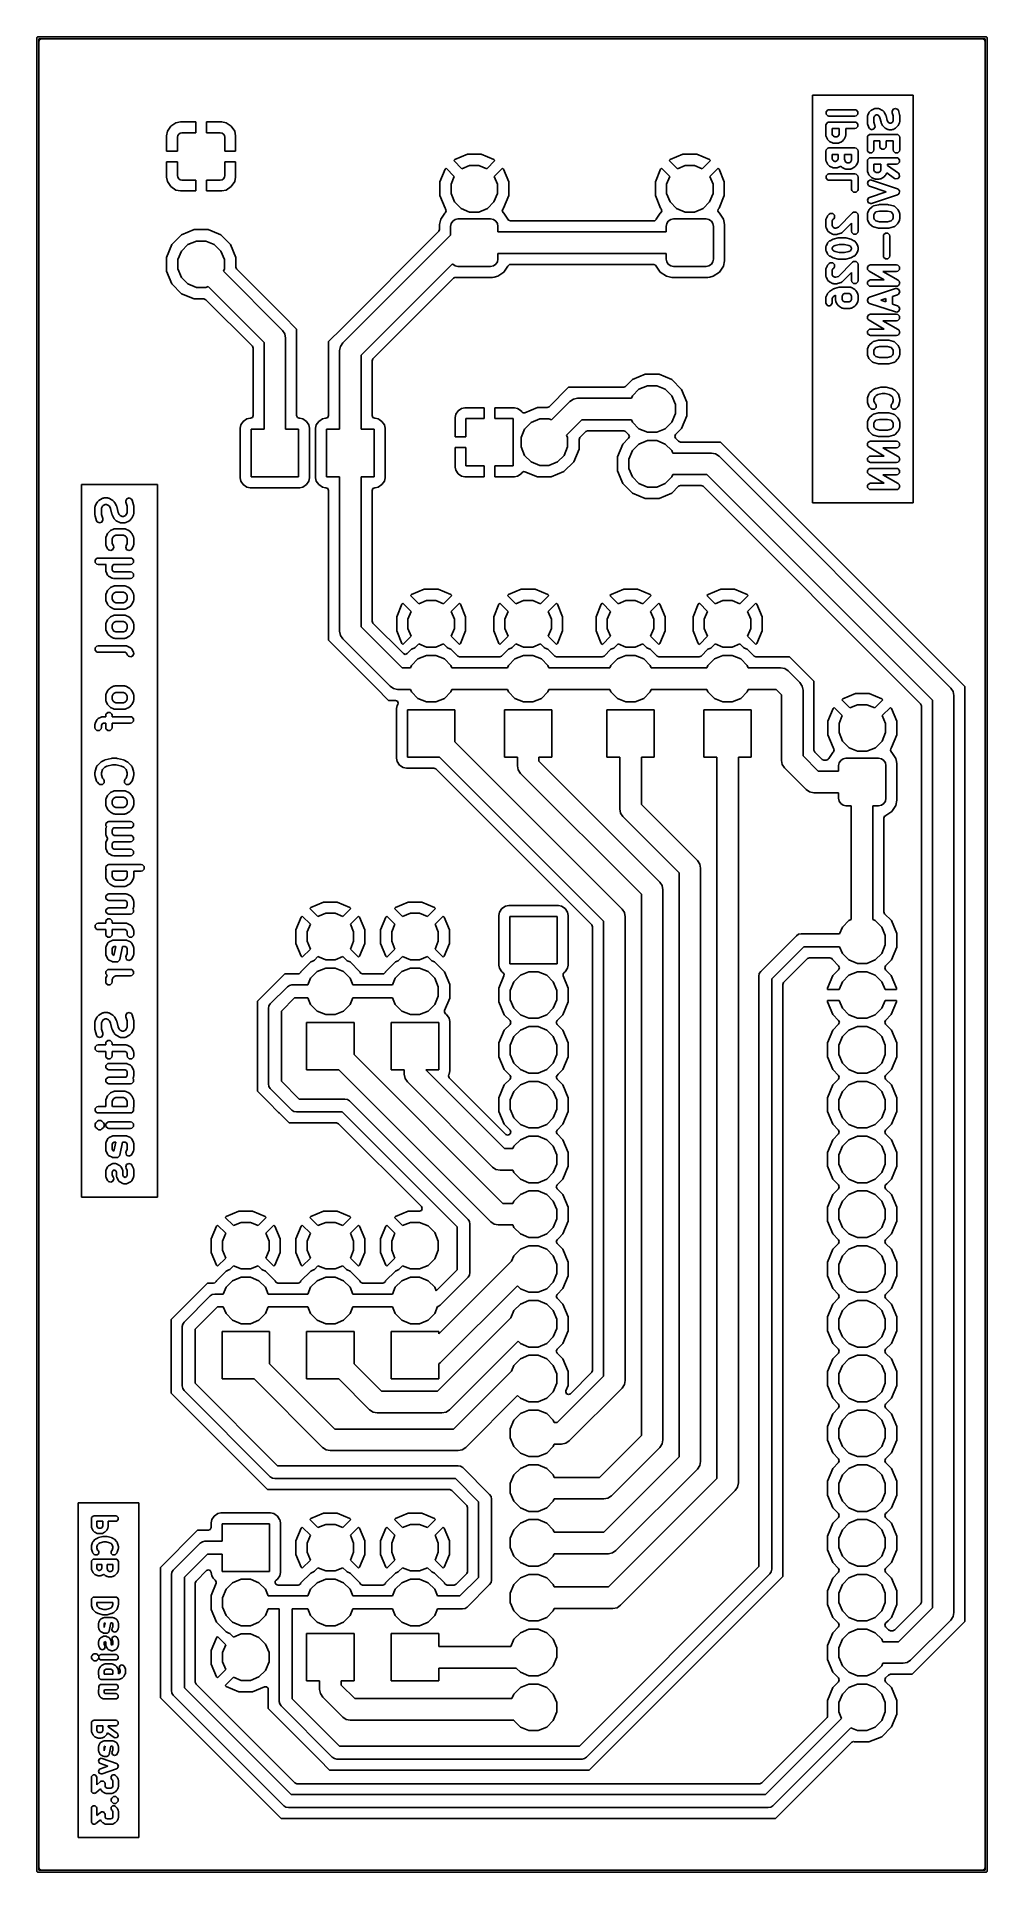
# Model space of a CAD drawing. Header units: millimetres. Extents: x 102.9 to 147, y -135 to -49.9.
import ezdxf

# ---------------------------------------------------------------- set-up
doc = ezdxf.new("R2010")
doc.units = ezdxf.units.MM
doc.layers.add('B.Cu', color=153, linetype='CONTINUOUS', true_color=0x4d7fc4)

msp = doc.modelspace()

# ---------------------------------------------------------------- linework, layer by layer
at = {"layer": 'B.Cu', "linetype": 'CONTINUOUS'}
for p, q in [((102.95, -50), (102.953806, -49.980866)), ((102.95, -135), (102.95, -50)), ((102.953806, -49.980866), (102.980866, -49.953806)), ((102.980866, -49.953806), (103, -49.95)), ((103, -49.95), (147, -49.95)), ((103.05, -50.05), (103.05, -134.95)), ((146.95, -50.05), (103.05, -50.05)), ((103.0505, -50.1745), (103.086819, -50.086819)), ((103.0505, -54.541453), (103.0505, -50.1745)), ((103.086819, -50.086819), (103.1745, -50.0505)), ((103.1745, -50.0505), (146.8255, -50.0505)), ((146.8255, -50.0505), (146.913181, -50.086819)), ((146.913181, -50.086819), (146.9495, -50.1745)), ((146.9495, -50.1745), (146.9495, -134.8255)), ((146.95, -134.95), (146.95, -50.05)), ((147, -49.95), (147.019134, -49.953806)), ((147.019134, -49.953806), (147.046194, -49.980866)), ((147.046194, -49.980866), (147.05, -50)), ((147.05, -50), (147.05, -135)), ((143.60358, -52.66062), (138.940291, -52.66062)), ((138.940291, -52.66062), (138.940291, -71.563405)), ((143.60358, -71.563405), (143.60358, -52.66062)), ((139.567028, -53.425679), (139.648207, -53.3445)), ((139.567028, -53.540485), (139.567028, -53.425679)), ((139.648207, -53.621664), (139.567028, -53.540485)), ((139.648207, -53.3445), (139.70561, -53.333082)), ((139.70561, -53.333082), (140.90561, -53.333082)), ((140.90561, -53.333082), (140.963013, -53.3445)), ((140.963013, -53.3445), (141.044192, -53.425679)), ((141.044192, -53.540485), (140.963013, -53.621664)), ((141.044192, -53.425679), (141.044192, -53.540485)), ((141.494269, -53.620686), (141.49896, -53.597107)), ((141.49896, -53.597107), (141.501393, -53.594673)), ((141.501393, -53.594673), (141.503378, -53.587427)), ((141.503378, -53.587427), (141.560521, -53.473142)), ((141.560521, -53.473142), (141.575266, -53.454143)), ((141.575266, -53.454143), (141.588619, -53.434159)), ((141.588619, -53.434159), (141.645762, -53.377016)), ((141.645762, -53.377016), (141.665752, -53.363658)), ((141.665752, -53.363658), (141.684746, -53.348918)), ((141.684746, -53.348918), (141.799032, -53.291775)), ((141.799032, -53.291775), (141.806277, -53.28979)), ((141.806277, -53.28979), (141.808711, -53.287357)), ((141.808711, -53.287357), (141.832291, -53.282666)), ((141.840682, -53.60636), (141.817963, -53.629079)), ((141.832291, -53.282666), (141.855481, -53.276316)), ((141.901524, -53.575939), (141.840682, -53.60636)), ((141.855481, -53.276316), (141.858746, -53.277404)), ((141.858746, -53.277404), (141.866114, -53.275939)), ((141.866114, -53.275939), (141.9804, -53.275939)), ((141.944989, -53.575939), (141.901524, -53.575939)), ((142.005831, -53.60636), (141.944989, -53.575939)), ((141.9804, -53.275939), (141.987767, -53.277404)), ((141.987767, -53.277404), (141.991033, -53.276316)), ((141.991033, -53.276316), (142.014223, -53.282666)), ((142.028549, -53.629078), (142.005831, -53.60636)), ((142.014223, -53.282666), (142.037803, -53.287357)), ((142.037803, -53.287357), (142.040236, -53.28979)), ((142.040236, -53.28979), (142.047483, -53.291775)), ((142.047483, -53.291775), (142.161768, -53.348918)), ((142.161768, -53.348918), (142.180766, -53.363663)), ((142.180766, -53.363663), (142.200751, -53.377016)), ((142.200751, -53.377016), (142.257894, -53.434159)), ((142.257894, -53.434159), (142.271248, -53.454145)), ((142.271248, -53.454145), (142.285992, -53.473142)), ((142.285992, -53.473142), (142.343135, -53.587428)), ((142.343135, -53.587428), (142.347475, -53.603276)), ((142.347475, -53.603276), (142.354492, -53.61813)), ((142.630777, -53.415304), (142.68212, -53.31262)), ((142.638097, -53.473372), (142.630777, -53.415304)), ((142.687542, -53.62171), (142.638097, -53.473372)), ((142.68212, -53.31262), (142.791035, -53.276316)), ((142.791035, -53.276316), (142.893719, -53.327659)), ((142.893719, -53.327659), (142.922703, -53.378506)), ((142.922703, -53.378506), (142.979845, -53.549935)), ((142.979845, -53.549935), (142.982852, -53.57379)), ((142.982852, -53.57379), (142.987542, -53.597368)), ((142.987542, -53.597368), (142.987542, -53.883082)), ((109.018782, -54.333914), (108.9775, -54.541453)), ((109.018784, -54.33391), (109.018782, -54.333914)), ((109.176048, -54.098548), (109.018784, -54.33391)), ((109.41141, -53.941284), (109.176048, -54.098548)), ((109.411414, -53.941282), (109.41141, -53.941284)), ((109.618955, -53.9), (109.411414, -53.941282)), ((109.493602, -54.530587), (109.539458, -54.461958)), ((109.539458, -54.461958), (109.608087, -54.416102)), ((109.608087, -54.416102), (109.68904, -54.400001)), ((110.3275, -53.9), (109.618955, -53.9)), ((109.68904, -54.400001), (110.3275, -54.4)), ((110.3275, -54.4), (110.3275, -53.9)), ((111.536045, -53.9), (110.8275, -53.9)), ((110.8275, -53.9), (110.8275, -54.4)), ((110.8275, -54.4), (111.465961, -54.4)), ((111.465961, -54.4), (111.546913, -54.416102)), ((111.743585, -53.941282), (111.536045, -53.9)), ((111.546913, -54.416102), (111.615542, -54.461958)), ((111.615542, -54.461958), (111.661398, -54.530587)), ((111.743589, -53.941284), (111.743585, -53.941282)), ((111.978951, -54.098548), (111.743589, -53.941284)), ((112.136215, -54.33391), (111.978951, -54.098548)), ((112.136217, -54.333914), (112.136215, -54.33391)), ((112.177499, -54.541453), (112.136217, -54.333914)), ((139.55561, -54.054511), (139.567028, -53.997108)), ((139.55561, -54.511654), (139.55561, -54.054511)), ((139.567028, -53.997108), (139.648207, -53.915929)), ((139.70561, -53.633082), (139.648207, -53.621664)), ((139.648207, -53.915929), (139.70561, -53.904511)), ((140.90561, -53.633082), (139.70561, -53.633082)), ((139.70561, -53.904511), (140.90561, -53.904511)), ((140.184182, -54.204511), (139.85561, -54.204511)), ((139.85561, -54.204511), (139.85561, -54.476243)), ((140.184182, -54.476242), (140.184182, -54.204511)), ((140.90561, -54.204511), (140.484182, -54.204511)), ((140.484182, -54.204511), (140.484182, -54.511654)), ((140.963013, -53.621664), (140.90561, -53.633082)), ((140.90561, -53.904511), (140.963013, -53.915929)), ((140.963013, -54.193093), (140.90561, -54.204511)), ((140.963013, -53.915929), (141.044192, -53.997108)), ((141.044192, -54.111914), (140.963013, -54.193093)), ((141.044192, -53.997108), (141.044192, -54.111914)), ((141.487542, -53.65451), (141.489007, -53.647142)), ((141.487542, -53.940225), (141.487542, -53.65451)), ((141.492233, -53.963808), (141.487542, -53.940225)), ((141.487919, -53.643877), (141.494269, -53.620686)), ((141.489007, -53.647142), (141.487919, -53.643877)), ((141.49524, -53.987659), (141.492233, -53.963808)), ((141.552383, -54.159087), (141.49524, -53.987659)), ((141.581367, -54.209934), (141.552383, -54.159087)), ((141.684051, -54.261276), (141.581367, -54.209934)), ((141.792966, -54.224971), (141.684051, -54.261276)), ((141.817963, -53.629079), (141.787542, -53.689921)), ((141.787542, -53.689921), (141.787542, -53.915884)), ((141.787542, -53.915884), (141.836987, -54.064219)), ((141.844308, -54.122286), (141.792966, -54.224971)), ((141.836987, -54.064219), (141.844308, -54.122286)), ((142.067444, -53.706868), (142.028549, -53.629078)), ((142.120593, -53.919463), (142.067444, -53.706868)), ((142.12761, -53.934318), (142.120593, -53.919463)), ((142.13195, -53.950164), (142.12761, -53.934318)), ((142.189093, -54.06445), (142.13195, -53.950164)), ((142.203834, -54.083444), (142.189093, -54.06445)), ((142.217192, -54.103435), (142.203834, -54.083444)), ((142.274335, -54.160577), (142.217192, -54.103435)), ((142.294321, -54.173931), (142.274335, -54.160577)), ((142.313317, -54.188674), (142.294321, -54.173931)), ((142.427603, -54.245817), (142.313317, -54.188674)), ((142.354492, -53.61813), (142.407641, -53.830726)), ((142.407641, -53.830726), (142.446534, -53.908513)), ((142.434848, -54.247801), (142.427603, -54.245817)), ((142.437282, -54.250235), (142.434848, -54.247801)), ((142.460862, -54.254925), (142.437282, -54.250235)), ((142.446534, -53.908513), (142.469252, -53.93123)), ((142.484052, -54.261276), (142.460862, -54.254925)), ((142.469252, -53.93123), (142.530096, -53.961653)), ((142.487317, -54.260187), (142.484052, -54.261276)), ((142.494685, -54.261653), (142.487317, -54.260187)), ((142.608971, -54.261653), (142.494685, -54.261653)), ((142.530096, -53.961653), (142.573561, -53.961653)), ((142.573561, -53.961653), (142.634403, -53.931231)), ((142.616338, -54.260187), (142.608971, -54.261653)), ((142.619604, -54.261276), (142.616338, -54.260187)), ((142.642793, -54.254925), (142.619604, -54.261276)), ((142.634403, -53.931231), (142.65712, -53.908514)), ((142.666374, -54.250235), (142.642793, -54.254925)), ((142.65712, -53.908514), (142.687542, -53.847671)), ((142.668807, -54.247801), (142.666374, -54.250235)), ((142.676053, -54.245817), (142.668807, -54.247801)), ((142.790339, -54.188674), (142.676053, -54.245817)), ((142.687542, -53.847671), (142.687542, -53.62171)), ((142.809331, -54.173934), (142.790339, -54.188674)), ((142.829322, -54.160577), (142.809331, -54.173934)), ((142.886465, -54.103435), (142.829322, -54.160577)), ((142.89982, -54.083447), (142.886465, -54.103435)), ((142.914565, -54.064449), (142.89982, -54.083447)), ((142.971706, -53.950163), (142.914565, -54.064449)), ((142.973689, -53.942919), (142.971706, -53.950163)), ((142.976124, -53.940485), (142.973689, -53.942919)), ((142.980815, -53.9169), (142.976124, -53.940485)), ((142.987165, -53.893714), (142.980815, -53.9169)), ((142.987542, -53.883082), (142.986076, -53.890448)), ((142.986076, -53.890448), (142.987165, -53.893714)), ((103.0505, -55.417157), (103.0505, -54.541453)), ((108.9775, -54.541453), (108.9775, -55.25)), ((108.9775, -55.25), (109.4775, -55.25)), ((109.4775, -54.611539), (109.493602, -54.530587)), ((109.4775, -55.25), (109.4775, -54.611539)), ((111.661398, -54.530587), (111.677499, -54.61154)), ((111.677499, -54.61154), (111.677499, -55.25)), ((111.677499, -55.25), (112.1775, -55.25)), ((112.1775, -54.541455), (112.177499, -54.541453)), ((112.1775, -55.25), (112.1775, -54.541455)), ((139.557075, -54.519021), (139.55561, -54.511654)), ((139.55561, -55.254511), (139.567028, -55.197108)), ((139.55561, -55.654511), (139.55561, -55.254511)), ((139.555987, -54.522287), (139.557075, -54.519021)), ((139.562337, -54.545477), (139.555987, -54.522287)), ((139.567028, -54.569057), (139.562337, -54.545477)), ((139.569461, -54.57149), (139.567028, -54.569057)), ((139.567028, -55.197108), (139.648207, -55.115929)), ((139.571446, -54.578737), (139.569461, -54.57149)), ((139.628589, -54.693022), (139.571446, -54.578737)), ((139.643334, -54.71202), (139.628589, -54.693022)), ((139.656687, -54.732005), (139.643334, -54.71202)), ((139.648207, -55.115929), (139.70561, -55.104511)), ((139.71383, -54.789148), (139.656687, -54.732005)), ((139.70561, -55.104511), (140.90561, -55.104511)), ((139.73382, -54.802505), (139.71383, -54.789148)), ((139.752814, -54.817246), (139.73382, -54.802505)), ((139.8671, -54.874389), (139.752814, -54.817246)), ((139.85561, -54.476243), (139.886031, -54.537085)), ((139.874345, -54.876373), (139.8671, -54.874389)), ((139.876779, -54.878807), (139.874345, -54.876373)), ((139.900359, -54.883497), (139.876779, -54.878807)), ((139.886031, -54.537085), (139.90875, -54.559804)), ((139.923549, -54.889848), (139.900359, -54.883497)), ((139.90875, -54.559804), (139.969592, -54.590225)), ((139.926814, -54.888759), (139.923549, -54.889848)), ((139.934182, -54.890225), (139.926814, -54.888759)), ((140.10561, -54.890225), (139.934182, -54.890225)), ((139.969592, -54.590225), (140.0702, -54.590225)), ((140.0702, -54.590225), (140.131042, -54.559804)), ((140.112977, -54.888759), (140.10561, -54.890225)), ((140.116243, -54.889848), (140.112977, -54.888759)), ((140.139432, -54.883497), (140.116243, -54.889848)), ((140.131042, -54.559804), (140.15376, -54.537085)), ((140.163013, -54.878807), (140.139432, -54.883497)), ((140.15376, -54.537085), (140.184182, -54.476242)), ((140.165446, -54.876373), (140.163013, -54.878807)), ((140.172692, -54.874389), (140.165446, -54.876373)), ((140.286978, -54.817246), (140.172692, -54.874389)), ((140.305973, -54.802503), (140.286978, -54.817246)), ((140.325962, -54.789148), (140.305973, -54.802503)), ((140.383105, -54.732005), (140.325962, -54.789148)), ((140.396459, -54.712018), (140.383105, -54.732005)), ((140.411203, -54.693022), (140.396459, -54.712018)), ((140.468346, -54.578736), (140.411203, -54.693022)), ((140.47033, -54.57149), (140.468346, -54.578736)), ((140.472764, -54.569057), (140.47033, -54.57149)), ((140.477454, -54.545476), (140.472764, -54.569057)), ((140.483805, -54.522287), (140.477454, -54.545476)), ((140.484182, -54.511654), (140.482716, -54.519021)), ((140.482716, -54.519021), (140.483805, -54.522287)), ((140.90561, -55.104511), (140.963013, -55.115929)), ((140.963013, -55.115929), (141.044192, -55.197108)), ((141.044192, -55.197108), (141.05561, -55.254511)), ((141.05561, -55.254511), (141.05561, -55.711654)), ((141.487542, -54.625939), (141.49896, -54.568536)), ((141.487542, -55.197367), (141.487542, -54.625939)), ((141.49896, -55.25477), (141.487542, -55.197367)), ((141.49896, -54.568536), (141.580139, -54.487357)), ((141.580139, -55.335949), (141.49896, -55.25477)), ((141.580139, -54.487357), (141.637542, -54.475939)), ((141.637542, -54.475939), (142.837542, -54.475939)), ((141.776124, -55.25477), (141.694945, -55.335949)), ((141.787542, -55.197367), (141.776124, -55.25477)), ((142.058971, -54.775939), (141.787542, -54.775939)), ((141.787542, -54.775939), (141.787542, -55.197367)), ((142.058971, -55.025939), (142.058971, -54.775939)), ((142.070389, -55.083342), (142.058971, -55.025939)), ((142.151568, -55.164521), (142.070389, -55.083342)), ((142.266374, -55.164521), (142.151568, -55.164521)), ((142.347553, -55.083342), (142.266374, -55.164521)), ((142.358971, -55.025939), (142.347553, -55.083342)), ((142.687542, -54.775939), (142.358971, -54.775939)), ((142.358971, -54.775939), (142.358971, -55.025939)), ((142.687542, -55.197367), (142.687542, -54.775939)), ((142.69896, -55.25477), (142.687542, -55.197367)), ((142.780139, -55.335949), (142.69896, -55.25477)), ((142.837542, -54.475939), (142.894945, -54.487357)), ((142.894945, -54.487357), (142.976124, -54.568536)), ((142.976124, -55.25477), (142.894945, -55.335949)), ((142.976124, -54.568536), (142.987542, -54.625939)), ((142.987542, -55.197367), (142.976124, -55.25477)), ((142.987542, -54.625939), (142.987542, -55.197367)), ((103.0505, -56.458546), (103.0505, -55.417157)), ((109.477501, -55.75), (108.9775, -55.75)), ((108.9775, -55.75), (108.9775, -56.458546)), ((109.477501, -56.38846), (109.477501, -55.75)), ((112.1775, -55.75), (111.6775, -55.75)), ((111.6775, -55.75), (111.6775, -56.388461)), ((112.1775, -56.458544), (112.1775, -55.75)), ((121.893585, -56.093672), (121.65, -56.681738)), ((121.893586, -56.093671), (121.893585, -56.093672)), ((121.941852, -56.045406), (121.893586, -56.093671)), ((122.320719, -56.424273), (121.941852, -56.045406)), ((122.343671, -55.643586), (122.295406, -55.691852)), ((122.295406, -55.691852), (122.674273, -56.070719)), ((122.343672, -55.643585), (122.343671, -55.643586)), ((122.931738, -55.4), (122.343672, -55.643585)), ((122.674273, -56.070719), (123.035401, -55.921136)), ((123.568261, -55.4), (122.931738, -55.4)), ((123.035401, -55.921136), (123.464599, -55.921136)), ((123.464599, -55.921136), (123.825726, -56.070719)), ((124.156327, -55.643585), (123.568261, -55.4)), ((123.825726, -56.070719), (124.204594, -55.691852)), ((124.204594, -55.691852), (124.156327, -55.643585)), ((124.558148, -56.045406), (124.17928, -56.424273)), ((124.606414, -56.093672), (124.558148, -56.045406)), ((124.849999, -56.681738), (124.606414, -56.093672)), ((131.893585, -56.093672), (131.65, -56.681738)), ((131.893586, -56.093671), (131.893585, -56.093672)), ((131.941852, -56.045406), (131.893586, -56.093671)), ((132.320719, -56.424273), (131.941852, -56.045406)), ((132.343671, -55.643586), (132.295406, -55.691852)), ((132.295406, -55.691852), (132.674273, -56.070719)), ((132.343672, -55.643585), (132.343671, -55.643586)), ((132.931738, -55.4), (132.343672, -55.643585)), ((132.674273, -56.070719), (133.035401, -55.921136)), ((133.568261, -55.4), (132.931738, -55.4)), ((133.035401, -55.921136), (133.464599, -55.921136)), ((133.464599, -55.921136), (133.825726, -56.070719)), ((134.156327, -55.643585), (133.568261, -55.4)), ((133.825726, -56.070719), (134.204594, -55.691852)), ((134.204594, -55.691852), (134.156327, -55.643585)), ((134.558148, -56.045406), (134.17928, -56.424273)), ((134.606414, -56.093672), (134.558148, -56.045406)), ((134.849999, -56.681738), (134.606414, -56.093672)), ((139.557075, -55.661878), (139.55561, -55.654511)), ((139.555987, -55.665144), (139.557075, -55.661878)), ((139.562337, -55.688333), (139.555987, -55.665144)), ((139.567028, -55.711914), (139.562337, -55.688333)), ((139.569461, -55.714347), (139.567028, -55.711914)), ((139.571446, -55.721593), (139.569461, -55.714347)), ((139.628589, -55.835879), (139.571446, -55.721593)), ((139.64333, -55.854873), (139.628589, -55.835879)), ((139.656688, -55.874864), (139.64333, -55.854873)), ((139.713831, -55.932006), (139.656688, -55.874864)), ((139.733821, -55.945363), (139.713831, -55.932006)), ((139.752814, -55.960103), (139.733821, -55.945363)), ((139.8671, -56.017246), (139.752814, -55.960103)), ((140.127039, -55.404511), (139.85561, -55.404511)), ((139.85561, -55.404511), (139.85561, -55.619101)), ((139.85561, -55.619101), (139.88603, -55.679942)), ((139.874345, -56.01923), (139.8671, -56.017246)), ((139.876779, -56.021664), (139.874345, -56.01923)), ((139.900359, -56.026354), (139.876779, -56.021664)), ((139.88603, -55.679942), (139.908749, -55.70266)), ((139.923549, -56.032705), (139.900359, -56.026354)), ((139.908749, -55.70266), (139.969592, -55.733082)), ((139.926814, -56.031616), (139.923549, -56.032705)), ((139.934182, -56.033082), (139.926814, -56.031616)), ((140.048468, -56.033082), (139.934182, -56.033082)), ((139.969592, -55.733082), (140.013057, -55.733082)), ((140.013057, -55.733082), (140.073899, -55.70266)), ((140.055835, -56.031616), (140.048468, -56.033082)), ((140.059101, -56.032705), (140.055835, -56.031616)), ((140.082291, -56.026354), (140.059101, -56.032705)), ((140.073899, -55.70266), (140.096618, -55.679942)), ((140.105871, -56.021664), (140.082291, -56.026354)), ((140.096618, -55.679942), (140.127039, -55.619101)), ((140.108304, -56.01923), (140.105871, -56.021664)), ((140.115551, -56.017246), (140.108304, -56.01923)), ((140.229836, -55.960103), (140.115551, -56.017246)), ((140.127039, -55.619101), (140.127039, -55.404511)), ((140.244687, -55.948576), (140.229836, -55.960103)), ((140.285259, -55.989148), (140.244687, -55.948576)), ((140.305245, -56.002502), (140.285259, -55.989148)), ((140.324242, -56.017246), (140.305245, -56.002502)), ((140.438528, -56.074389), (140.324242, -56.017246)), ((140.75561, -55.404511), (140.427039, -55.404511)), ((140.427039, -55.404511), (140.427039, -55.63017)), ((140.427039, -55.63017), (140.465285, -55.74491)), ((140.445773, -56.076373), (140.438528, -56.074389)), ((140.448207, -56.078807), (140.445773, -56.076373)), ((140.471787, -56.083497), (140.448207, -56.078807)), ((140.465285, -55.74491), (140.480178, -55.759803)), ((140.494977, -56.089848), (140.471787, -56.083497)), ((140.480178, -55.759803), (140.541021, -55.790225)), ((140.498242, -56.088759), (140.494977, -56.089848)), ((140.50561, -56.090225), (140.498242, -56.088759)), ((140.677039, -56.090225), (140.50561, -56.090225)), ((140.541021, -55.790225), (140.641629, -55.790225)), ((140.641629, -55.790225), (140.702471, -55.759804)), ((140.684406, -56.088759), (140.677039, -56.090225)), ((140.687672, -56.089848), (140.684406, -56.088759)), ((140.710861, -56.083497), (140.687672, -56.089848)), ((140.702471, -55.759804), (140.72519, -55.737085)), ((140.734442, -56.078807), (140.710861, -56.083497)), ((140.72519, -55.737085), (140.75561, -55.676245)), ((140.736875, -56.076373), (140.734442, -56.078807)), ((140.744121, -56.074389), (140.736875, -56.076373)), ((140.858407, -56.017246), (140.744121, -56.074389)), ((140.75561, -55.676245), (140.75561, -55.404511)), ((140.877402, -56.002503), (140.858407, -56.017246)), ((140.897391, -55.989148), (140.877402, -56.002503)), ((140.954534, -55.932005), (140.897391, -55.989148)), ((140.967891, -55.912015), (140.954534, -55.932005)), ((140.982632, -55.893021), (140.967891, -55.912015)), ((141.039774, -55.778736), (140.982632, -55.893021)), ((141.041758, -55.77149), (141.039774, -55.778736)), ((141.044192, -55.769057), (141.041758, -55.77149)), ((141.048882, -55.745476), (141.044192, -55.769057)), ((141.055233, -55.722287), (141.048882, -55.745476)), ((141.05561, -55.711654), (141.054144, -55.719021)), ((141.054144, -55.719021), (141.055233, -55.722287)), ((141.487542, -55.711653), (141.49896, -55.65425)), ((141.487542, -56.168796), (141.487542, -55.711653)), ((141.49896, -55.65425), (141.580139, -55.573071)), ((141.694945, -55.335949), (141.580139, -55.335949)), ((141.580139, -55.573071), (141.637542, -55.561653)), ((141.637542, -55.561653), (142.837542, -55.561653)), ((142.116114, -55.861653), (141.787542, -55.861653)), ((141.787542, -55.861653), (141.787542, -56.133385)), ((141.787542, -56.133385), (141.817963, -56.194227)), ((142.085692, -56.194227), (142.116114, -56.133384)), ((142.116114, -56.133384), (142.116114, -55.861653)), ((142.837542, -55.861653), (142.416114, -55.861653)), ((142.416114, -55.861653), (142.416114, -55.919268)), ((142.416114, -55.919268), (142.923561, -56.274482)), ((142.894945, -55.335949), (142.780139, -55.335949)), ((142.837542, -55.561653), (142.894945, -55.573071)), ((142.894945, -55.850235), (142.837542, -55.861653)), ((142.894945, -55.573071), (142.976124, -55.65425)), ((142.976124, -55.769056), (142.894945, -55.850235)), ((142.976124, -55.65425), (142.976124, -55.769056)), ((103.0505, -60.180048), (103.0505, -56.458546)), ((108.9775, -56.458546), (109.018782, -56.666085)), ((109.018782, -56.666085), (109.018784, -56.666089)), ((109.018784, -56.666089), (109.176048, -56.901451)), ((109.176048, -56.901451), (109.41141, -57.058715)), ((109.493602, -56.469413), (109.477501, -56.38846)), ((109.539458, -56.538042), (109.493602, -56.469413)), ((109.608087, -56.583898), (109.539458, -56.538042)), ((109.689039, -56.6), (109.608087, -56.583898)), ((110.3275, -56.599999), (109.689039, -56.6)), ((110.3275, -57.1), (110.3275, -56.599999)), ((111.46596, -56.599999), (110.8275, -56.599999)), ((110.8275, -56.599999), (110.8275, -57.1)), ((111.546913, -56.583898), (111.46596, -56.599999)), ((111.615542, -56.538042), (111.546913, -56.583898)), ((111.661398, -56.469413), (111.615542, -56.538042)), ((111.6775, -56.388461), (111.661398, -56.469413)), ((111.743589, -57.058715), (111.978951, -56.901451)), ((111.978951, -56.901451), (112.136215, -56.666089)), ((112.136215, -56.666089), (112.136217, -56.666085)), ((112.136217, -56.666085), (112.177499, -56.458546)), ((112.177499, -56.458546), (112.1775, -56.458544)), ((121.65, -56.681738), (121.65, -57.318261)), ((122.171136, -56.785401), (122.320719, -56.424273)), ((122.171136, -57.214599), (122.171136, -56.785401)), ((124.17928, -56.424273), (124.328864, -56.785401)), ((124.328864, -56.785401), (124.328864, -57.214599)), ((124.85, -56.681741), (124.849999, -56.681738)), ((124.85, -57.318258), (124.85, -56.681741)), ((131.65, -56.681738), (131.65, -57.318261)), ((132.171136, -56.785401), (132.320719, -56.424273)), ((132.171136, -57.214599), (132.171136, -56.785401)), ((134.17928, -56.424273), (134.328864, -56.785401)), ((134.328864, -56.785401), (134.328864, -57.214599)), ((134.85, -56.681741), (134.849999, -56.681738)), ((134.85, -57.318258), (134.85, -56.681741)), ((139.567028, -56.397108), (139.648207, -56.315929)), ((139.567028, -56.511914), (139.567028, -56.397108)), ((139.648207, -56.593093), (139.567028, -56.511914)), ((139.648207, -56.315929), (139.70561, -56.304511)), ((139.70561, -56.604511), (139.648207, -56.593093)), ((139.70561, -56.304511), (140.90561, -56.304511)), ((140.75561, -56.604511), (139.70561, -56.604511)), ((140.75561, -57.025939), (140.75561, -56.604511)), ((140.90561, -56.304511), (140.963013, -56.315929)), ((140.963013, -56.315929), (141.044192, -56.397108)), ((141.044192, -56.397108), (141.05561, -56.454511)), ((141.05561, -56.454511), (141.05561, -57.025939)), ((141.489007, -56.176163), (141.487542, -56.168796)), ((141.487919, -56.179429), (141.489007, -56.176163)), ((141.494269, -56.202619), (141.487919, -56.179429)), ((141.487919, -56.750858), (141.524224, -56.641943)), ((141.539261, -56.853542), (141.487919, -56.750858)), ((141.49896, -56.226199), (141.494269, -56.202619)), ((141.501393, -56.228632), (141.49896, -56.226199)), ((141.503378, -56.235879), (141.501393, -56.228632)), ((141.560521, -56.350164), (141.503378, -56.235879)), ((141.524224, -56.641943), (141.626908, -56.590601)), ((141.590108, -56.882526), (141.539261, -56.853542)), ((141.575266, -56.369162), (141.560521, -56.350164)), ((141.588619, -56.389147), (141.575266, -56.369162)), ((141.645762, -56.44629), (141.588619, -56.389147)), ((142.363202, -57.140224), (141.590108, -56.882526)), ((141.626908, -56.590601), (141.684976, -56.597922)), ((141.665752, -56.459647), (141.645762, -56.44629)), ((141.684746, -56.474388), (141.665752, -56.459647)), ((141.799032, -56.531531), (141.684746, -56.474388)), ((141.684976, -56.597922), (142.884976, -56.997921)), ((141.806277, -56.533515), (141.799032, -56.531531)), ((141.808711, -56.535949), (141.806277, -56.533515)), ((141.832291, -56.540639), (141.808711, -56.535949)), ((141.817963, -56.194227), (141.840682, -56.216946)), ((141.855481, -56.54699), (141.832291, -56.540639)), ((141.840682, -56.216946), (141.901524, -56.247367)), ((141.858746, -56.545901), (141.855481, -56.54699)), ((141.866114, -56.547367), (141.858746, -56.545901)), ((142.037542, -56.547367), (141.866114, -56.547367)), ((141.901524, -56.247367), (142.002132, -56.247367)), ((142.002132, -56.247367), (142.062974, -56.216946)), ((142.044909, -56.545901), (142.037542, -56.547367)), ((142.048175, -56.54699), (142.044909, -56.545901)), ((142.071364, -56.540639), (142.048175, -56.54699)), ((142.062974, -56.216946), (142.085692, -56.194227)), ((142.094945, -56.535949), (142.071364, -56.540639)), ((142.097378, -56.533515), (142.094945, -56.535949)), ((142.104624, -56.531531), (142.097378, -56.533515)), ((142.21891, -56.474388), (142.104624, -56.531531)), ((142.237905, -56.459645), (142.21891, -56.474388)), ((142.257894, -56.44629), (142.237905, -56.459645)), ((142.315037, -56.389147), (142.257894, -56.44629)), ((142.328391, -56.36916), (142.315037, -56.389147)), ((142.343135, -56.350164), (142.328391, -56.36916)), ((142.386017, -56.264398), (142.343135, -56.350164)), ((142.751523, -56.520252), (142.386017, -56.264398)), ((142.805097, -56.543816), (142.751523, -56.520252)), ((142.918154, -56.523865), (142.805097, -56.543816)), ((142.884976, -56.997921), (142.935823, -57.026906)), ((142.983991, -56.429812), (142.918154, -56.523865)), ((142.923561, -56.274482), (142.96404, -56.316755)), ((142.96404, -56.316755), (142.983991, -56.429812)), ((109.41141, -57.058715), (109.411414, -57.058717)), ((109.411414, -57.058717), (109.618953, -57.099999)), ((109.618953, -57.099999), (109.618956, -57.1)), ((109.618956, -57.1), (110.3275, -57.1)), ((110.8275, -57.1), (111.536044, -57.1)), ((111.536044, -57.1), (111.536046, -57.099999)), ((111.536046, -57.099999), (111.743585, -57.058717)), ((111.743585, -57.058717), (111.743589, -57.058715)), ((121.65, -57.318261), (121.893585, -57.906327)), ((122.335383, -57.611127), (122.171136, -57.214599)), ((122.638873, -57.914617), (122.335383, -57.611127)), ((124.164617, -57.611127), (123.861127, -57.914617)), ((124.328864, -57.214599), (124.164617, -57.611127)), ((124.606414, -57.906327), (124.849999, -57.318261)), ((124.849999, -57.318261), (124.85, -57.318258)), ((131.65, -57.318261), (131.893585, -57.906327)), ((132.335383, -57.611127), (132.171136, -57.214599)), ((132.638873, -57.914617), (132.335383, -57.611127)), ((134.164617, -57.611127), (133.861127, -57.914617)), ((134.328864, -57.214599), (134.164617, -57.611127)), ((134.606414, -57.906327), (134.849999, -57.318261)), ((134.849999, -57.318261), (134.85, -57.318258)), ((140.767028, -57.083342), (140.75561, -57.025939)), ((140.848207, -57.164521), (140.767028, -57.083342)), ((140.963013, -57.164521), (140.848207, -57.164521)), ((141.044192, -57.083342), (140.963013, -57.164521)), ((141.05561, -57.025939), (141.044192, -57.083342)), ((141.487919, -57.52959), (141.539261, -57.426906)), ((141.524224, -57.638505), (141.487919, -57.52959)), ((141.626908, -57.689847), (141.524224, -57.638505)), ((141.539261, -57.426906), (141.590108, -57.397922)), ((141.588619, -57.948444), (141.702905, -57.834158)), ((141.590108, -57.397922), (142.363202, -57.140224)), ((141.684976, -57.682526), (141.626908, -57.689847)), ((142.884976, -57.282527), (141.684976, -57.682526)), ((141.702905, -57.834158), (141.716412, -57.825132)), ((141.716412, -57.825132), (141.719671, -57.819702)), ((141.719671, -57.819702), (141.736288, -57.811852)), ((141.736288, -57.811852), (141.751569, -57.801642)), ((141.751569, -57.801642), (141.757902, -57.801642)), ((141.757902, -57.801642), (141.772591, -57.794703)), ((141.772591, -57.794703), (142.001162, -57.73756)), ((142.001162, -57.73756), (142.019516, -57.736666)), ((142.019516, -57.736666), (142.037542, -57.733081)), ((142.037542, -57.733081), (142.437542, -57.733081)), ((142.437542, -57.733081), (142.455567, -57.736666)), ((142.455567, -57.736666), (142.473922, -57.73756)), ((142.473922, -57.73756), (142.702495, -57.794703)), ((142.702495, -57.794703), (142.717184, -57.801642)), ((142.717184, -57.801642), (142.723516, -57.801642)), ((142.723516, -57.801642), (142.738794, -57.81185)), ((142.738794, -57.81185), (142.755415, -57.819702)), ((142.755415, -57.819702), (142.758673, -57.825133)), ((142.758673, -57.825133), (142.77218, -57.834158)), ((142.77218, -57.834158), (142.886466, -57.948444)), ((142.935823, -57.253542), (142.884976, -57.282527)), ((142.935823, -57.026906), (142.940835, -57.03693)), ((142.940835, -57.243517), (142.935823, -57.253542)), ((142.940835, -57.03693), (142.95086, -57.041943)), ((142.95086, -57.238505), (142.940835, -57.243517)), ((142.95086, -57.041943), (142.965897, -57.087054)), ((142.965897, -57.193394), (142.95086, -57.238505)), ((142.965897, -57.087054), (142.987165, -57.12959)), ((142.987165, -57.150858), (142.965897, -57.193394)), ((142.987165, -57.12959), (142.98362, -57.140224)), ((142.98362, -57.140224), (142.987165, -57.150858)), ((121.690946, -58.411222), (121.6415, -58.659804)), ((121.6415, -58.659804), (121.6415, -58.880902)), ((121.690948, -58.411218), (121.690946, -58.411222)), ((121.879311, -58.129312), (121.690948, -58.411218)), ((121.879315, -58.129308), (121.879311, -58.129312)), ((121.89591, -58.11822), (121.879315, -58.129308)), ((121.893585, -57.906327), (121.914697, -57.927439)), ((121.914697, -58.102801), (121.89591, -58.11822)), ((121.914697, -57.927439), (121.951016, -58.01512)), ((121.951016, -58.01512), (121.914697, -58.102801)), ((122.15, -58.74375), (122.176166, -58.612203)), ((122.176166, -58.612203), (122.250682, -58.500682)), ((122.250682, -58.500682), (122.362203, -58.426166)), ((122.362203, -58.426166), (122.49375, -58.4)), ((122.49375, -58.4), (124.00625, -58.4)), ((123.035401, -58.078864), (122.638873, -57.914617)), ((123.464599, -58.078864), (123.035401, -58.078864)), ((123.861127, -57.914617), (123.464599, -58.078864)), ((124.00625, -58.4), (124.137797, -58.426166)), ((124.137797, -58.426166), (124.249318, -58.500682)), ((124.249318, -58.500682), (124.323834, -58.612203)), ((124.323834, -58.612203), (124.35, -58.74375)), ((124.551366, -58.039314), (124.56988, -57.946231)), ((124.604092, -58.118223), (124.551366, -58.039314)), ((124.56988, -57.946231), (124.585303, -57.927438)), ((124.585303, -57.927438), (124.606414, -57.906327)), ((124.620688, -58.129312), (124.604092, -58.118223)), ((124.809052, -58.411218), (124.620688, -58.129312)), ((124.809052, -58.411219), (124.809052, -58.411218)), ((124.8106, -58.414955), (124.809052, -58.411219)), ((124.837479, -58.455181), (124.8106, -58.414955)), ((124.92516, -58.4915), (124.837479, -58.455181)), ((131.57484, -58.4915), (124.92516, -58.4915)), ((131.622291, -58.482062), (131.57484, -58.4915)), ((131.683454, -58.420899), (131.622291, -58.482062)), ((131.684163, -58.421373), (131.683454, -58.420899)), ((131.686541, -58.417813), (131.684163, -58.421373)), ((131.6894, -58.414955), (131.686541, -58.417813)), ((131.690947, -58.411219), (131.6894, -58.414955)), ((131.879311, -58.129312), (131.690947, -58.411219)), ((131.879315, -58.129308), (131.879311, -58.129312)), ((131.89591, -58.11822), (131.879315, -58.129308)), ((131.893585, -57.906327), (131.914697, -57.927439)), ((131.914697, -58.102801), (131.89591, -58.11822)), ((131.914697, -57.927439), (131.951016, -58.01512)), ((131.951016, -58.01512), (131.914697, -58.102801)), ((132.15, -58.74375), (132.176166, -58.612203)), ((132.176166, -58.612203), (132.250682, -58.500682)), ((132.250682, -58.500682), (132.362203, -58.426166)), ((132.362203, -58.426166), (132.49375, -58.4)), ((132.49375, -58.4), (134.00625, -58.4)), ((133.035401, -58.078864), (132.638873, -57.914617)), ((133.464599, -58.078864), (133.035401, -58.078864)), ((133.861127, -57.914617), (133.464599, -58.078864)), ((134.00625, -58.4), (134.137797, -58.426166)), ((134.137797, -58.426166), (134.249318, -58.500682)), ((134.249318, -58.500682), (134.323834, -58.612203)), ((134.323834, -58.612203), (134.35, -58.74375)), ((134.551366, -58.039314), (134.56988, -57.946231)), ((134.604092, -58.118223), (134.551366, -58.039314)), ((134.56988, -57.946231), (134.585303, -57.927438)), ((134.585303, -57.927438), (134.606414, -57.906327)), ((134.620688, -58.129312), (134.604092, -58.118223)), ((134.809052, -58.411218), (134.620688, -58.129312)), ((134.809052, -58.411219), (134.809052, -58.411218)), ((134.809053, -58.41122), (134.809052, -58.411219)), ((134.825021, -58.4915), (134.809053, -58.41122)), ((134.858499, -58.65981), (134.825021, -58.4915)), ((134.8585, -60.340191), (134.858499, -58.65981)), ((139.55561, -58.454512), (139.557075, -58.447144)), ((139.55561, -58.740226), (139.55561, -58.454512)), ((139.555987, -58.443879), (139.562337, -58.420689)), ((139.557075, -58.447144), (139.555987, -58.443879)), ((139.562337, -58.420689), (139.567028, -58.397109)), ((139.567028, -58.397109), (139.569461, -58.394675)), ((139.569461, -58.394675), (139.571446, -58.38743)), ((139.571446, -58.38743), (139.628589, -58.273144)), ((139.628589, -58.273144), (139.643331, -58.254148)), ((139.643331, -58.254148), (139.656687, -58.23416)), ((139.656687, -58.23416), (139.71383, -58.177017)), ((139.71383, -58.177017), (139.762493, -58.144501)), ((139.762493, -58.144501), (139.877298, -58.144501)), ((139.886031, -58.42908), (139.85561, -58.489922)), ((139.85561, -58.489922), (139.85561, -58.704816)), ((139.85561, -58.704816), (139.88603, -58.765657)), ((139.877298, -58.144501), (139.958478, -58.225681)), ((139.925962, -58.389149), (139.886031, -58.42908)), ((139.958478, -58.340486), (139.925962, -58.389149)), ((139.958478, -58.225681), (139.958478, -58.340486)), ((140.138867, -58.78055), (140.799544, -58.119874)), ((140.75561, -58.588072), (140.325962, -59.01772)), ((140.75561, -58.968797), (140.75561, -58.588072)), ((140.799544, -58.119874), (140.848204, -58.08736)), ((140.848204, -58.08736), (140.848207, -58.087358)), ((140.848207, -58.087358), (140.963013, -58.087358)), ((140.963013, -58.087358), (141.044192, -58.168537)), ((141.044192, -58.168537), (141.05561, -58.22594)), ((141.05561, -58.22594), (141.05561, -58.968797)), ((141.487542, -58.168795), (141.489007, -58.161427)), ((141.487542, -58.397367), (141.487542, -58.168795)), ((141.489007, -58.404734), (141.487542, -58.397367)), ((141.487919, -58.158162), (141.494269, -58.134971)), ((141.489007, -58.161427), (141.487919, -58.158162)), ((141.487919, -58.408), (141.489007, -58.404734)), ((141.494269, -58.43119), (141.487919, -58.408)), ((141.494269, -58.134971), (141.49896, -58.111392)), ((141.49896, -58.45477), (141.494269, -58.43119)), ((141.49896, -58.111392), (141.501393, -58.108958)), ((141.501393, -58.457203), (141.49896, -58.45477)), ((141.501393, -58.108958), (141.503378, -58.101712)), ((141.503378, -58.46445), (141.501393, -58.457203)), ((141.503378, -58.101712), (141.560521, -57.987427)), ((141.560521, -58.578735), (141.503378, -58.46445)), ((141.560521, -57.987427), (141.575266, -57.968428)), ((141.575266, -58.597733), (141.560521, -58.578735)), ((141.575266, -57.968428), (141.588619, -57.948444)), ((141.588619, -58.617718), (141.575266, -58.597733)), ((141.702905, -58.732004), (141.588619, -58.617718)), ((141.817963, -58.143364), (141.787542, -58.204206)), ((141.787542, -58.204206), (141.787542, -58.361956)), ((141.787542, -58.361956), (141.817963, -58.422798)), ((141.885659, -58.075668), (141.817963, -58.143364)), ((141.817963, -58.422798), (141.885659, -58.490494)), ((142.056007, -58.033081), (141.885659, -58.075668)), ((141.885659, -58.490494), (142.056007, -58.533081)), ((142.419078, -58.033081), (142.056007, -58.033081)), ((142.056007, -58.533081), (142.419078, -58.533081)), ((142.589426, -58.075668), (142.419078, -58.033081)), ((142.419078, -58.533081), (142.589426, -58.490494)), ((142.657122, -58.143364), (142.589426, -58.075668)), ((142.589426, -58.490494), (142.657122, -58.422798)), ((142.687542, -58.204204), (142.657122, -58.143364)), ((142.657122, -58.422798), (142.687542, -58.361958)), ((142.687542, -58.361958), (142.687542, -58.204204)), ((142.886466, -58.617718), (142.77218, -58.732004)), ((142.886466, -57.948444), (142.899821, -57.968431)), ((142.899821, -58.59773), (142.886466, -58.617718)), ((142.899821, -57.968431), (142.914564, -57.987428)), ((142.914564, -58.578734), (142.899821, -58.59773)), ((142.914564, -57.987428), (142.971706, -58.101713)), ((142.971706, -58.464449), (142.914564, -58.578734)), ((142.971706, -58.101713), (142.97369, -58.108958)), ((142.97369, -58.457203), (142.971706, -58.464449)), ((142.97369, -58.108958), (142.976124, -58.111392)), ((142.976124, -58.45477), (142.97369, -58.457203)), ((142.976124, -58.111392), (142.980814, -58.134972)), ((142.980814, -58.431189), (142.976124, -58.45477)), ((142.980814, -58.134972), (142.987165, -58.158162)), ((142.987165, -58.408), (142.980814, -58.431189)), ((142.987165, -58.158162), (142.986076, -58.161427)), ((142.986076, -58.161427), (142.987542, -58.168795)), ((142.987542, -58.397367), (142.986076, -58.404734)), ((142.986076, -58.404734), (142.987165, -58.408)), ((142.987542, -58.168795), (142.987542, -58.397367)), ((109.666357, -59.13638), (109.21388, -59.588857)), ((110.257548, -58.8915), (109.666357, -59.13638)), ((109.966373, -59.585383), (110.362901, -59.421136)), ((110.25755, -58.8915), (110.257548, -58.8915)), ((110.89745, -58.8915), (110.25755, -58.8915)), ((110.362901, -59.421136), (110.792099, -59.421136)), ((110.792099, -59.421136), (111.188627, -59.585383)), ((110.897451, -58.8915), (110.89745, -58.8915)), ((111.083545, -58.968583), (110.897451, -58.8915)), ((111.488642, -59.13638), (111.083545, -58.968583)), ((111.94112, -59.588858), (111.488642, -59.13638)), ((121.605181, -58.968583), (117.099707, -63.474058)), ((117.146447, -64.146447), (122.146447, -59.146446)), ((121.6415, -58.880902), (121.605181, -58.968583)), ((122.146447, -59.146446), (122.15, -59.144071)), ((122.15, -59.144071), (122.15, -58.74375)), ((124.35, -58.74375), (124.35, -59)), ((124.35, -59), (132.15, -59)), ((132.15, -59), (132.15, -58.74375)), ((134.35, -58.74375), (134.35, -60.25625)), ((139.557075, -58.747593), (139.55561, -58.740226)), ((139.555987, -58.750859), (139.557075, -58.747593)), ((139.562337, -58.774048), (139.555987, -58.750859)), ((139.567028, -58.797629), (139.562337, -58.774048)), ((139.569461, -58.800062), (139.567028, -58.797629)), ((139.571446, -58.807308), (139.569461, -58.800062)), ((139.628589, -58.921594), (139.571446, -58.807308)), ((139.571446, -59.644571), (139.628589, -59.530286)), ((139.64333, -58.940588), (139.628589, -58.921594)), ((139.628589, -59.530286), (139.643334, -59.511287)), ((139.656688, -58.960579), (139.64333, -58.940588)), ((139.643334, -59.511287), (139.656687, -59.491303)), ((139.656687, -59.491303), (139.71383, -59.43416)), ((139.713831, -59.017721), (139.656688, -58.960579)), ((139.71383, -59.43416), (139.73382, -59.420802)), ((139.733821, -59.031078), (139.713831, -59.017721)), ((139.73382, -59.420802), (139.752814, -59.406062)), ((139.752814, -59.045818), (139.733821, -59.031078)), ((139.8671, -59.102961), (139.752814, -59.045818)), ((139.752814, -59.406062), (139.8671, -59.348919)), ((139.874345, -59.104945), (139.8671, -59.102961)), ((139.8671, -59.348919), (139.882948, -59.344578)), ((139.876779, -59.107379), (139.874345, -59.104945)), ((139.900359, -59.112069), (139.876779, -59.107379)), ((139.882948, -59.344578), (139.897802, -59.337562)), ((139.88603, -58.765657), (139.908749, -58.788375)), ((139.897802, -59.337562), (140.126373, -59.280419)), ((139.923549, -59.11842), (139.900359, -59.112069)), ((139.908749, -58.788375), (139.969592, -58.818797)), ((139.926814, -59.117331), (139.923549, -59.11842)), ((139.934182, -59.118797), (139.926814, -59.117331)), ((140.048468, -59.118797), (139.934182, -59.118797)), ((139.969592, -58.818797), (140.024128, -58.818797)), ((140.024128, -58.818797), (140.138867, -58.78055)), ((140.072051, -59.114105), (140.048468, -59.118797)), ((140.095902, -59.111099), (140.072051, -59.114105)), ((140.26733, -59.053956), (140.095902, -59.111099)), ((140.126373, -59.280419), (140.144727, -59.279525)), ((140.144727, -59.279525), (140.162753, -59.27594)), ((140.162753, -59.27594), (140.448468, -59.27594)), ((140.273856, -59.050236), (140.26733, -59.053956)), ((140.277298, -59.050236), (140.273856, -59.050236)), ((140.297287, -59.036879), (140.277298, -59.050236)), ((140.318177, -59.024972), (140.297287, -59.036879)), ((140.319716, -59.021893), (140.318177, -59.024972)), ((140.325962, -59.01772), (140.319716, -59.021893)), ((140.448468, -59.27594), (140.466493, -59.279525)), ((140.466493, -59.279525), (140.484848, -59.280419)), ((140.484848, -59.280419), (140.71342, -59.337562)), ((140.71342, -59.337562), (140.728275, -59.344579)), ((140.728275, -59.344579), (140.744121, -59.348919)), ((140.744121, -59.348919), (140.858407, -59.406062)), ((140.767028, -59.0262), (140.75561, -58.968797)), ((140.848207, -59.107379), (140.767028, -59.0262)), ((140.963013, -59.107379), (140.848207, -59.107379)), ((140.858407, -59.406062), (140.877402, -59.420804)), ((140.877402, -59.420804), (140.897391, -59.43416)), ((140.897391, -59.43416), (140.954534, -59.491303)), ((140.954534, -59.491303), (140.967891, -59.511292)), ((141.044192, -59.0262), (140.963013, -59.107379)), ((140.967891, -59.511292), (140.982632, -59.530287)), ((140.982632, -59.530287), (141.039774, -59.644572)), ((141.05561, -58.968797), (141.044192, -59.0262)), ((141.716412, -58.741029), (141.702905, -58.732004)), ((141.719671, -58.74646), (141.716412, -58.741029)), ((141.736288, -58.754309), (141.719671, -58.74646)), ((141.751569, -58.76452), (141.736288, -58.754309)), ((141.757902, -58.76452), (141.751569, -58.76452)), ((141.772591, -58.771459), (141.757902, -58.76452)), ((142.001162, -58.828602), (141.772591, -58.771459)), ((142.019516, -58.829495), (142.001162, -58.828602)), ((142.037542, -58.833081), (142.019516, -58.829495)), ((142.437542, -58.833081), (142.037542, -58.833081)), ((142.2304, -59.197367), (142.241818, -59.139964)), ((142.2304, -60.111653), (142.2304, -59.197367)), ((142.241818, -59.139964), (142.322997, -59.058785)), ((142.322997, -59.058785), (142.437803, -59.058785)), ((142.455567, -58.829495), (142.437542, -58.833081)), ((142.437803, -59.058785), (142.518982, -59.139964)), ((142.473922, -58.828602), (142.455567, -58.829495)), ((142.702495, -58.771459), (142.473922, -58.828602)), ((142.518982, -59.139964), (142.5304, -59.197367)), ((142.5304, -59.197367), (142.5304, -60.111653)), ((142.717184, -58.76452), (142.702495, -58.771459)), ((142.723516, -58.76452), (142.717184, -58.76452)), ((142.738794, -58.754311), (142.723516, -58.76452)), ((142.755415, -58.74646), (142.738794, -58.754311)), ((142.758673, -58.741028), (142.755415, -58.74646)), ((142.77218, -58.732004), (142.758673, -58.741028)), ((103.0505, -103.7484), (103.0505, -60.180048)), ((109.21388, -59.588857), (108.969, -60.180048)), ((108.969, -60.180048), (108.969, -60.819951)), ((109.498636, -60.285401), (109.662883, -59.888873)), ((109.498636, -60.714599), (109.498636, -60.285401)), ((109.662883, -59.888873), (109.966373, -59.585383)), ((111.188627, -59.585383), (111.492117, -59.888873)), ((111.492117, -59.888873), (111.656364, -60.285401)), ((111.656364, -60.285401), (111.656364, -60.714599)), ((112.185999, -60.180048), (111.94112, -59.588858)), ((112.186, -60.180051), (112.185999, -60.180048)), ((112.186, -60.630904), (112.186, -60.180051)), ((124.323834, -60.387797), (124.249318, -60.499318)), ((124.35, -60.25625), (124.323834, -60.387797)), ((132.15, -60), (124.35, -60)), ((124.35, -60), (124.35, -60.25625)), ((132.15, -60.25625), (132.15, -60)), ((132.176166, -60.387797), (132.15, -60.25625)), ((132.250682, -60.499318), (132.176166, -60.387797)), ((134.323834, -60.387797), (134.249318, -60.499318)), ((134.35, -60.25625), (134.323834, -60.387797)), ((134.809052, -60.588782), (134.8585, -60.340191)), ((139.55561, -59.711654), (139.557075, -59.704286)), ((139.55561, -59.82594), (139.55561, -59.711654)), ((139.557075, -59.833307), (139.55561, -59.82594)), ((139.555987, -59.701021), (139.562337, -59.67783)), ((139.557075, -59.704286), (139.555987, -59.701021)), ((139.555987, -59.836573), (139.557075, -59.833307)), ((139.562337, -59.859762), (139.555987, -59.836573)), ((139.562337, -59.67783), (139.567028, -59.654251)), ((139.567028, -59.883343), (139.562337, -59.859762)), ((139.567028, -59.654251), (139.569461, -59.651817)), ((139.569461, -59.885776), (139.567028, -59.883343)), ((139.569461, -59.651817), (139.571446, -59.644571)), ((139.571446, -59.893022), (139.569461, -59.885776)), ((139.628589, -60.007308), (139.571446, -59.893022)), ((139.643331, -60.026303), (139.628589, -60.007308)), ((139.656687, -60.046292), (139.643331, -60.026303)), ((139.71383, -60.103435), (139.656687, -60.046292)), ((139.733818, -60.116791), (139.71383, -60.103435)), ((139.752815, -60.131534), (139.733818, -60.116791)), ((139.867101, -60.188675), (139.752815, -60.131534)), ((139.886031, -59.686223), (139.85561, -59.747065)), ((139.85561, -59.747065), (139.85561, -59.79053)), ((139.85561, -59.79053), (139.886031, -59.851372)), ((139.882946, -60.193014), (139.867101, -60.188675)), ((139.897802, -60.200032), (139.882946, -60.193014)), ((139.90875, -59.663504), (139.886031, -59.686223)), ((139.886031, -59.851372), (139.908748, -59.874089)), ((140.126373, -60.257175), (139.897802, -60.200032)), ((139.908748, -59.874089), (139.986539, -59.912984)), ((139.986538, -59.62461), (139.90875, -59.663504)), ((140.181218, -59.57594), (139.986538, -59.62461)), ((139.986539, -59.912984), (140.181218, -59.961654)), ((140.144727, -60.258068), (140.126373, -60.257175)), ((140.138867, -61.066264), (140.799544, -60.405588)), ((140.162753, -60.261654), (140.144727, -60.258068)), ((140.448468, -60.261654), (140.162753, -60.261654)), ((140.430004, -59.57594), (140.181218, -59.57594)), ((140.181218, -59.961654), (140.430004, -59.961654)), ((140.624682, -59.624609), (140.430004, -59.57594)), ((140.430004, -59.961654), (140.624681, -59.912984)), ((140.466493, -60.258068), (140.448468, -60.261654)), ((140.484848, -60.257175), (140.466493, -60.258068)), ((140.71342, -60.200032), (140.484848, -60.257175)), ((140.624681, -59.912984), (140.70247, -59.874091)), ((140.702471, -59.663504), (140.624682, -59.624609)), ((140.70247, -59.874091), (140.725188, -59.851373)), ((140.72519, -59.686223), (140.702471, -59.663504)), ((140.728273, -60.193015), (140.71342, -60.200032)), ((140.725188, -59.851373), (140.75561, -59.790529)), ((140.75561, -59.747063), (140.72519, -59.686223)), ((140.74412, -60.188676), (140.728273, -60.193015)), ((140.858406, -60.131534), (140.74412, -60.188676)), ((140.75561, -59.790529), (140.75561, -59.747063)), ((140.799544, -60.405588), (140.848204, -60.373074)), ((140.848204, -60.373074), (140.848207, -60.373072)), ((140.848207, -60.373072), (140.963013, -60.373072)), ((140.877404, -60.116789), (140.858406, -60.131534)), ((140.897391, -60.103435), (140.877404, -60.116789)), ((140.954534, -60.046292), (140.897391, -60.103435)), ((140.96789, -60.026303), (140.954534, -60.046292)), ((140.963013, -60.373072), (141.044192, -60.454251)), ((140.982633, -60.007307), (140.96789, -60.026303)), ((141.039774, -59.893021), (140.982633, -60.007307)), ((141.039774, -59.644572), (141.041758, -59.651817)), ((141.041757, -59.885777), (141.039774, -59.893021)), ((141.044192, -59.883343), (141.041757, -59.885777)), ((141.041758, -59.651817), (141.044192, -59.654251)), ((141.044192, -59.654251), (141.048882, -59.677831)), ((141.048883, -59.859758), (141.044192, -59.883343)), ((141.048882, -59.677831), (141.055233, -59.701021)), ((141.055233, -59.836572), (141.048883, -59.859758)), ((141.055233, -59.701021), (141.054144, -59.704286)), ((141.054144, -59.704286), (141.05561, -59.711654)), ((141.05561, -59.82594), (141.054144, -59.833306)), ((141.054144, -59.833306), (141.055233, -59.836572)), ((141.05561, -59.711654), (141.05561, -59.82594)), ((142.241818, -60.169056), (142.2304, -60.111653)), ((142.322997, -60.250235), (142.241818, -60.169056)), ((142.437803, -60.250235), (142.322997, -60.250235)), ((142.518982, -60.169056), (142.437803, -60.250235)), ((142.5304, -60.111653), (142.518982, -60.169056)), ((108.969, -60.819951), (109.088521, -61.108499)), ((109.088521, -61.108499), (109.21388, -61.411142)), ((109.662883, -61.111127), (109.498636, -60.714599)), ((109.966373, -61.414617), (109.662883, -61.111127)), ((111.656364, -60.714599), (111.610333, -60.825727)), ((111.610333, -60.825727), (114.353553, -63.568947)), ((112.222319, -60.718585), (112.186, -60.630904)), ((114.400292, -62.896558), (112.222319, -60.718585)), ((122.233501, -60.473605), (118, -64.707106)), ((118.544818, -64.881415), (122.286143, -61.140089)), ((122.250682, -60.499318), (122.233501, -60.473605)), ((122.362203, -60.573834), (122.250682, -60.499318)), ((122.286143, -61.140089), (122.373823, -61.103771)), ((122.49375, -60.6), (122.362203, -60.573834)), ((122.373823, -61.103771), (122.398012, -61.106153)), ((122.398012, -61.106153), (122.409809, -61.1085)), ((122.409809, -61.1085), (124.09019, -61.108499)), ((124.00625, -60.6), (122.49375, -60.6)), ((124.137797, -60.573834), (124.00625, -60.6)), ((124.09019, -61.108499), (124.1738, -61.091868)), ((124.249318, -60.499318), (124.137797, -60.573834)), ((124.1738, -61.091868), (124.338779, -61.059053)), ((124.338779, -61.059053), (124.338779, -61.059052)), ((124.338779, -61.059052), (124.338782, -61.059052)), ((124.338782, -61.059052), (124.620688, -60.870688)), ((124.620688, -60.870688), (124.809052, -60.588782)), ((124.809052, -60.588782), (124.809053, -60.588777)), ((124.809053, -60.588777), (124.8106, -60.585045)), ((124.8106, -60.585045), (124.813458, -60.582186)), ((124.813458, -60.582186), (124.815837, -60.578627)), ((124.815837, -60.578627), (124.816545, -60.5791)), ((124.816545, -60.5791), (124.877709, -60.517938)), ((124.877709, -60.517938), (124.92516, -60.5085)), ((124.92516, -60.5085), (131.57484, -60.5085)), ((131.57484, -60.5085), (131.662521, -60.544819)), ((131.662521, -60.544819), (131.6894, -60.585045)), ((131.6894, -60.585045), (131.690947, -60.58878)), ((131.690947, -60.58878), (131.690947, -60.588781)), ((131.690947, -60.588781), (131.690948, -60.588782)), ((131.690948, -60.588782), (131.879312, -60.870688)), ((131.879312, -60.870688), (132.161218, -61.059052)), ((132.161218, -61.059052), (132.161221, -61.059052)), ((132.161221, -61.059052), (132.161222, -61.059053)), ((132.161222, -61.059053), (132.285513, -61.083776)), ((132.362203, -60.573834), (132.250682, -60.499318)), ((132.285513, -61.083776), (132.409809, -61.1085)), ((132.49375, -60.6), (132.362203, -60.573834)), ((132.409809, -61.1085), (134.09019, -61.108499)), ((134.00625, -60.6), (132.49375, -60.6)), ((134.137797, -60.573834), (134.00625, -60.6)), ((134.09019, -61.108499), (134.1738, -61.091868)), ((134.249318, -60.499318), (134.137797, -60.573834)), ((134.1738, -61.091868), (134.338779, -61.059053)), ((134.338779, -61.059053), (134.338779, -61.059052)), ((134.338779, -61.059052), (134.338782, -61.059052)), ((134.338782, -61.059052), (134.620688, -60.870688)), ((134.620688, -60.870688), (134.809052, -60.588782)), ((139.55561, -60.740226), (139.557075, -60.732858)), ((139.55561, -61.02594), (139.55561, -60.740226)), ((139.557075, -61.033307), (139.55561, -61.02594)), ((139.555987, -60.729593), (139.562337, -60.706403)), ((139.557075, -60.732858), (139.555987, -60.729593)), ((139.555987, -61.036573), (139.557075, -61.033307)), ((139.562337, -61.059762), (139.555987, -61.036573)), ((139.562337, -60.706403), (139.567028, -60.682823)), ((139.567028, -61.083343), (139.562337, -61.059762)), ((139.567028, -60.682823), (139.569461, -60.680389)), ((139.569461, -61.085776), (139.567028, -61.083343)), ((139.569461, -60.680389), (139.571446, -60.673144)), ((139.571446, -61.093022), (139.569461, -61.085776)), ((139.571446, -60.673144), (139.628589, -60.558858)), ((139.628589, -61.207308), (139.571446, -61.093022)), ((139.628589, -60.558858), (139.643331, -60.539862)), ((139.64333, -61.226302), (139.628589, -61.207308)), ((139.656688, -61.246293), (139.64333, -61.226302)), ((139.643331, -60.539862), (139.656687, -60.519874)), ((139.656687, -60.519874), (139.71383, -60.462731)), ((139.713831, -61.303435), (139.656688, -61.246293)), ((139.71383, -60.462731), (139.762493, -60.430215)), ((139.762493, -60.430215), (139.877298, -60.430215)), ((139.886031, -60.714794), (139.85561, -60.775636)), ((139.85561, -60.775636), (139.85561, -60.99053)), ((139.85561, -60.99053), (139.88603, -61.051371)), ((139.877298, -60.430215), (139.958478, -60.511395)), ((139.88603, -61.051371), (139.908749, -61.074089)), ((139.925962, -60.674863), (139.886031, -60.714794)), ((139.908749, -61.074089), (139.969592, -61.104511)), ((139.958478, -60.6262), (139.925962, -60.674863)), ((139.958478, -60.511395), (139.958478, -60.6262)), ((139.969592, -61.104511), (140.024128, -61.104511)), ((140.024128, -61.104511), (140.138867, -61.066264)), ((140.75561, -60.873786), (140.325962, -61.303434)), ((140.75561, -61.254511), (140.75561, -60.873786)), ((140.767028, -61.311914), (140.75561, -61.254511)), ((141.044192, -60.454251), (141.05561, -60.511654)), ((141.05561, -61.254511), (141.044192, -61.311914)), ((141.05561, -60.511654), (141.05561, -61.254511)), ((141.488739, -60.664165), (141.49896, -60.646278)), ((141.49896, -60.701642), (141.488739, -60.664165)), ((141.49896, -60.625678), (141.526427, -60.598211)), ((141.49896, -60.646278), (141.49896, -60.625678)), ((141.49896, -60.740484), (141.49896, -60.701642)), ((141.513525, -60.755049), (141.49896, -60.740484)), ((141.49896, -61.311392), (141.580139, -61.230213)), ((141.518946, -60.774924), (141.513525, -60.755049)), ((141.563121, -60.813317), (141.518946, -60.774924)), ((141.526427, -60.598211), (141.545699, -60.564485)), ((141.545699, -60.564485), (141.565573, -60.559064)), ((142.272708, -61.218795), (141.563121, -60.813317)), ((141.565573, -60.559064), (141.580139, -60.544499)), ((141.580139, -60.544499), (141.637542, -60.533081)), ((141.580139, -61.230213), (141.637542, -61.218795)), ((141.637542, -60.533081), (142.837542, -60.533081)), ((141.637542, -61.218795), (142.272708, -61.218795)), ((142.837542, -60.833081), (142.202377, -60.833081)), ((142.202377, -60.833081), (142.911963, -61.238558)), ((142.837542, -60.533081), (142.894945, -60.544499)), ((142.894945, -60.821663), (142.837542, -60.833081)), ((142.894945, -60.544499), (142.976124, -60.625678)), ((142.976124, -60.740484), (142.894945, -60.821663)), ((142.911963, -61.238558), (142.956138, -61.276952)), ((142.976124, -60.625678), (142.976124, -60.740484)), ((109.21388, -61.411142), (109.666358, -61.86362)), ((109.666358, -61.86362), (110.25755, -62.1085)), ((110.362901, -61.578864), (109.966373, -61.414617)), ((110.25755, -62.1085), (110.708404, -62.1085)), ((110.792099, -61.578864), (110.362901, -61.578864)), ((110.708404, -62.1085), (110.796085, -62.144819)), ((110.903227, -61.532833), (110.792099, -61.578864)), ((113.5, -64.129606), (110.903227, -61.532833)), ((139.55561, -62.054511), (139.557075, -62.047143)), ((139.55561, -62.283083), (139.55561, -62.054511)), ((139.555987, -62.043878), (139.562337, -62.020688)), ((139.557075, -62.047143), (139.555987, -62.043878)), ((139.562337, -62.020688), (139.567028, -61.997108)), ((139.567028, -61.997108), (139.569461, -61.994674)), ((139.569461, -61.994674), (139.571446, -61.987429)), ((139.571446, -61.987429), (139.628589, -61.873143)), ((139.628589, -61.873143), (139.64333, -61.854148)), ((139.64333, -61.854148), (139.656688, -61.834158)), ((139.656688, -61.834158), (139.713831, -61.777016)), ((139.733821, -61.316792), (139.713831, -61.303435)), ((139.713831, -61.777016), (139.726177, -61.768766)), ((139.726177, -61.768766), (139.736691, -61.758275)), ((139.752814, -61.331532), (139.733821, -61.316792)), ((139.736691, -61.758275), (139.90812, -61.643989)), ((139.8671, -61.388675), (139.752814, -61.331532)), ((139.88603, -62.029079), (139.85561, -62.089921)), ((139.85561, -62.089921), (139.85561, -62.283083)), ((139.874345, -61.390659), (139.8671, -61.388675)), ((139.876779, -61.393093), (139.874345, -61.390659)), ((139.900359, -61.397783), (139.876779, -61.393093)), ((139.915457, -61.999653), (139.88603, -62.029079)), ((139.923549, -61.404134), (139.900359, -61.397783)), ((139.90812, -61.643989), (139.931801, -61.634208)), ((140.013999, -61.933958), (139.915457, -61.999653)), ((139.926814, -61.403045), (139.923549, -61.404134)), ((139.934182, -61.404511), (139.926814, -61.403045)), ((139.931801, -61.634208), (139.954945, -61.623276)), ((140.048468, -61.404511), (139.934182, -61.404511)), ((139.954945, -61.623276), (140.183516, -61.566133)), ((140.012753, -61.940225), (140.013999, -61.933958)), ((140.012753, -62.168797), (140.012753, -61.940225)), ((140.072051, -61.399819), (140.048468, -61.404511)), ((140.095902, -61.396813), (140.072051, -61.399819)), ((140.26733, -61.33967), (140.095902, -61.396813)), ((140.183516, -61.566133), (140.20187, -61.565239)), ((140.20187, -61.565239), (140.219896, -61.561654)), ((140.219896, -61.561654), (140.677039, -61.561654)), ((140.273856, -61.33595), (140.26733, -61.33967)), ((140.277298, -61.33595), (140.273856, -61.33595)), ((140.297287, -61.322593), (140.277298, -61.33595)), ((140.318177, -61.310686), (140.297287, -61.322593)), ((140.343174, -61.914794), (140.312753, -61.975636)), ((140.312753, -61.975636), (140.312753, -62.133387)), ((140.319716, -61.307607), (140.318177, -61.310686)), ((140.325962, -61.303434), (140.319716, -61.307607)), ((140.365893, -61.892075), (140.343174, -61.914794)), ((140.426735, -61.861654), (140.365893, -61.892075)), ((140.641629, -61.861654), (140.426735, -61.861654)), ((140.702471, -61.892075), (140.641629, -61.861654)), ((140.677039, -61.561654), (140.684406, -61.563119)), ((140.684406, -61.563119), (140.687672, -61.562031)), ((140.687672, -61.562031), (140.710861, -61.568381)), ((140.72519, -61.914794), (140.702471, -61.892075)), ((140.710861, -61.568381), (140.734442, -61.573072)), ((140.75561, -61.975634), (140.72519, -61.914794)), ((140.734442, -61.573072), (140.736875, -61.575505)), ((140.736875, -61.575505), (140.744121, -61.57749)), ((140.744121, -61.57749), (140.858407, -61.634633)), ((140.75561, -62.133386), (140.75561, -61.975634)), ((140.848207, -61.393093), (140.767028, -61.311914)), ((140.963013, -61.393093), (140.848207, -61.393093)), ((140.858407, -61.634633), (140.877402, -61.649375)), ((140.877402, -61.649375), (140.897391, -61.662731)), ((140.897391, -61.662731), (140.954534, -61.719874)), ((140.954534, -61.719874), (140.967891, -61.739863)), ((141.044192, -61.311914), (140.963013, -61.393093)), ((140.967891, -61.739863), (140.982632, -61.758858)), ((140.982632, -61.758858), (141.039774, -61.873143)), ((141.039774, -61.873143), (141.041758, -61.880388)), ((141.041758, -61.880388), (141.044192, -61.882822)), ((141.044192, -61.882822), (141.048882, -61.906402)), ((141.048882, -61.906402), (141.055233, -61.929592)), ((141.055233, -61.929592), (141.054144, -61.932857)), ((141.054144, -61.932857), (141.05561, -61.940225)), ((141.05561, -61.940225), (141.05561, -62.168797)), ((141.487919, -62.158161), (141.509187, -62.115625)), ((141.49896, -61.426198), (141.49896, -61.311392)), ((141.580139, -61.507377), (141.49896, -61.426198)), ((141.509187, -62.115625), (141.524224, -62.070514)), ((141.524224, -62.070514), (141.534248, -62.065501)), ((141.534248, -62.065501), (141.539261, -62.055477)), ((141.539261, -62.055477), (141.590108, -62.026493)), ((141.637542, -61.518795), (141.580139, -61.507377)), ((141.590108, -62.026493), (142.790108, -61.626493)), ((142.837542, -61.518795), (141.637542, -61.518795)), ((142.344685, -62.091194), (142.111883, -62.168795)), ((142.344685, -62.246395), (142.344685, -62.091194)), ((142.884976, -61.911098), (142.644685, -61.991194)), ((142.644685, -61.991194), (142.644685, -62.346395)), ((142.790108, -61.626493), (142.848176, -61.619172)), ((142.894945, -61.507377), (142.837542, -61.518795)), ((142.848176, -61.619172), (142.95086, -61.670514)), ((142.935823, -61.882113), (142.884976, -61.911098)), ((142.90951, -61.492811), (142.894945, -61.507377)), ((142.929385, -61.487391), (142.90951, -61.492811)), ((142.948657, -61.453665), (142.929385, -61.487391)), ((142.987165, -61.779429), (142.935823, -61.882113)), ((142.976124, -61.426198), (142.948657, -61.453665)), ((142.95086, -61.670514), (142.987165, -61.779429)), ((142.956138, -61.276952), (142.961558, -61.296826)), ((142.961558, -61.296826), (142.976124, -61.311392)), ((142.976124, -61.311392), (142.976124, -61.350234)), ((142.976124, -61.350234), (142.986345, -61.387711)), ((142.986345, -61.387711), (142.976124, -61.405597)), ((142.976124, -61.405597), (142.976124, -61.426198)), ((110.796085, -62.144819), (112.955181, -64.303915)), ((114.400295, -62.89656), (114.400292, -62.896558)), ((115.0085, -63.504765), (114.400295, -62.89656)), ((139.567028, -62.340486), (139.55561, -62.283083)), ((139.648207, -62.421665), (139.567028, -62.340486)), ((139.763013, -62.421665), (139.648207, -62.421665)), ((139.844192, -62.340486), (139.763013, -62.421665)), ((139.85561, -62.283083), (139.844192, -62.340486)), ((140.014218, -62.176164), (140.012753, -62.168797)), ((140.01313, -62.17943), (140.014218, -62.176164)), ((140.01948, -62.202619), (140.01313, -62.17943)), ((140.024171, -62.2262), (140.01948, -62.202619)), ((140.026604, -62.228633), (140.024171, -62.2262)), ((140.028589, -62.235879), (140.026604, -62.228633)), ((140.085732, -62.350165), (140.028589, -62.235879)), ((140.100473, -62.369159), (140.085732, -62.350165)), ((140.113831, -62.38915), (140.100473, -62.369159)), ((140.170974, -62.446292), (140.113831, -62.38915)), ((140.190964, -62.459649), (140.170974, -62.446292)), ((140.209957, -62.474389), (140.190964, -62.459649)), ((140.324243, -62.531532), (140.209957, -62.474389)), ((140.312753, -62.133387), (140.343173, -62.194228)), ((140.331488, -62.533516), (140.324243, -62.531532)), ((140.333922, -62.53595), (140.331488, -62.533516)), ((140.357502, -62.54064), (140.333922, -62.53595)), ((140.343173, -62.194228), (140.365892, -62.216946)), ((140.380692, -62.546991), (140.357502, -62.54064)), ((140.365892, -62.216946), (140.426735, -62.247368)), ((140.383957, -62.545902), (140.380692, -62.546991)), ((140.391325, -62.547368), (140.383957, -62.545902)), ((140.677039, -62.547368), (140.391325, -62.547368)), ((140.426735, -62.247368), (140.641629, -62.247368)), ((140.641629, -62.247368), (140.702471, -62.216946)), ((140.684406, -62.545902), (140.677039, -62.547368)), ((140.687672, -62.546991), (140.684406, -62.545902)), ((140.710861, -62.54064), (140.687672, -62.546991)), ((140.702471, -62.216946), (140.725188, -62.194229)), ((140.734442, -62.53595), (140.710861, -62.54064)), ((140.725188, -62.194229), (140.75561, -62.133386)), ((140.736875, -62.533516), (140.734442, -62.53595)), ((140.744121, -62.531532), (140.736875, -62.533516)), ((140.858407, -62.474389), (140.744121, -62.531532)), ((140.877399, -62.459649), (140.858407, -62.474389)), ((140.89739, -62.446292), (140.877399, -62.459649)), ((140.954533, -62.38915), (140.89739, -62.446292)), ((140.967888, -62.369162), (140.954533, -62.38915)), ((140.982633, -62.350164), (140.967888, -62.369162)), ((141.039774, -62.235878), (140.982633, -62.350164)), ((141.041757, -62.228634), (141.039774, -62.235878)), ((141.044192, -62.2262), (141.041757, -62.228634)), ((141.048883, -62.202615), (141.044192, -62.2262)), ((141.055233, -62.179429), (141.048883, -62.202615)), ((141.05561, -62.168797), (141.054144, -62.176163)), ((141.054144, -62.176163), (141.055233, -62.179429)), ((141.491463, -62.168795), (141.487919, -62.158161)), ((141.487919, -62.179429), (141.491463, -62.168795)), ((141.509187, -62.221965), (141.487919, -62.179429)), ((141.488739, -62.949879), (141.49896, -62.931992)), ((141.49896, -62.987356), (141.488739, -62.949879)), ((141.49896, -62.911392), (141.526427, -62.883925)), ((141.49896, -62.931992), (141.49896, -62.911392)), ((141.524224, -62.267076), (141.509187, -62.221965)), ((141.534248, -62.272088), (141.524224, -62.267076)), ((141.526427, -62.883925), (141.545699, -62.850199)), ((141.539261, -62.282113), (141.534248, -62.272088)), ((141.590108, -62.311097), (141.539261, -62.282113)), ((141.545699, -62.850199), (141.565573, -62.844778)), ((141.565573, -62.844778), (141.580139, -62.830213)), ((141.580139, -62.830213), (141.637542, -62.818795)), ((142.790108, -62.711097), (141.590108, -62.311097)), ((141.637542, -62.818795), (142.837542, -62.818795)), ((142.111883, -62.168795), (142.344685, -62.246395)), ((142.644685, -62.346395), (142.884976, -62.426492)), ((142.848176, -62.718418), (142.790108, -62.711097)), ((142.837542, -62.818795), (142.894945, -62.830213)), ((142.95086, -62.667076), (142.848176, -62.718418)), ((142.884976, -62.426492), (142.935823, -62.455477)), ((142.894945, -62.830213), (142.976124, -62.911392)), ((142.935823, -62.455477), (142.987165, -62.558161)), ((142.987165, -62.558161), (142.95086, -62.667076)), ((142.976124, -62.911392), (142.976124, -63.026198)), ((114.353553, -63.568947), (114.46194, -63.731158)), ((114.46194, -63.731158), (114.5, -63.9225)), ((115.0085, -67.5175), (115.0085, -63.504765)), ((117.099707, -63.474058), (116.4915, -64.082264)), ((141.49896, -63.026198), (141.49896, -62.987356)), ((141.513525, -63.040763), (141.49896, -63.026198)), ((141.49896, -63.597106), (141.580139, -63.515927)), ((141.49896, -63.711912), (141.49896, -63.597106)), ((141.580139, -63.793091), (141.49896, -63.711912)), ((141.518946, -63.060638), (141.513525, -63.040763)), ((141.563121, -63.099031), (141.518946, -63.060638)), ((142.272708, -63.504509), (141.563121, -63.099031)), ((141.580139, -63.515927), (141.637542, -63.504509)), ((141.637542, -63.804509), (141.580139, -63.793091)), ((141.637542, -63.504509), (142.272708, -63.504509)), ((142.837542, -63.804509), (141.637542, -63.804509)), ((142.837542, -63.118795), (142.202377, -63.118795)), ((142.202377, -63.118795), (142.911963, -63.524272)), ((142.894945, -63.107377), (142.837542, -63.118795)), ((142.894945, -63.793091), (142.837542, -63.804509)), ((142.976124, -63.026198), (142.894945, -63.107377)), ((142.90951, -63.778525), (142.894945, -63.793091)), ((142.929385, -63.773105), (142.90951, -63.778525)), ((142.911963, -63.524272), (142.956138, -63.562666)), ((142.948657, -63.739379), (142.929385, -63.773105)), ((142.976124, -63.711912), (142.948657, -63.739379)), ((142.956138, -63.562666), (142.961558, -63.58254)), ((142.961558, -63.58254), (142.976124, -63.597106)), ((142.976124, -63.597106), (142.976124, -63.635948)), ((142.976124, -63.635948), (142.986345, -63.673425)), ((142.986345, -63.673425), (142.976124, -63.691311)), ((142.976124, -63.691311), (142.976124, -63.711912)), ((112.955181, -64.303915), (112.9915, -64.391596)), ((112.9915, -64.391596), (112.9915, -67.5175)), ((113.5, -68.15), (113.5, -64.129606)), ((114.5, -63.9225), (114.5, -68.15)), ((116.4915, -64.082264), (116.4915, -67.5175)), ((117, -64.5), (117.03806, -64.308658)), ((117, -68.15), (117, -64.5)), ((117.03806, -64.308658), (117.146447, -64.146447)), ((141.487542, -64.454509), (141.489007, -64.447141)), ((141.487542, -64.683081), (141.487542, -64.454509)), ((141.487919, -64.443876), (141.494269, -64.420685)), ((141.489007, -64.447141), (141.487919, -64.443876)), ((141.494269, -64.420685), (141.49896, -64.397106)), ((141.49896, -64.397106), (141.501393, -64.394672)), ((141.501393, -64.394672), (141.503378, -64.387426)), ((141.503378, -64.387426), (141.560521, -64.273141)), ((141.560521, -64.273141), (141.575266, -64.254142)), ((141.575266, -64.254142), (141.588619, -64.234158)), ((141.588619, -64.234158), (141.702905, -64.119872)), ((141.702905, -64.119872), (141.716412, -64.110846)), ((141.716412, -64.110846), (141.719671, -64.105416)), ((141.719671, -64.105416), (141.736288, -64.097566)), ((141.736288, -64.097566), (141.751569, -64.087356)), ((141.751569, -64.087356), (141.757902, -64.087356)), ((141.757902, -64.087356), (141.772591, -64.080417)), ((141.772591, -64.080417), (142.001162, -64.023274)), ((141.817963, -64.429078), (141.787542, -64.48992)), ((141.787542, -64.48992), (141.787542, -64.64767)), ((141.787542, -64.64767), (141.817963, -64.708512)), ((141.885659, -64.361382), (141.817963, -64.429078)), ((142.056007, -64.318795), (141.885659, -64.361382)), ((142.001162, -64.023274), (142.019516, -64.02238)), ((142.019516, -64.02238), (142.037542, -64.018795)), ((142.037542, -64.018795), (142.437542, -64.018795)), ((142.419078, -64.318795), (142.056007, -64.318795)), ((142.589426, -64.361382), (142.419078, -64.318795)), ((142.437542, -64.018795), (142.455567, -64.02238)), ((142.455567, -64.02238), (142.473922, -64.023274)), ((142.473922, -64.023274), (142.702495, -64.080417)), ((142.657122, -64.429078), (142.589426, -64.361382)), ((142.687542, -64.489918), (142.657122, -64.429078)), ((142.657122, -64.708512), (142.687542, -64.647672)), ((142.687542, -64.647672), (142.687542, -64.489918)), ((142.702495, -64.080417), (142.717184, -64.087356)), ((142.717184, -64.087356), (142.723516, -64.087356)), ((142.723516, -64.087356), (142.738794, -64.097564)), ((142.738794, -64.097564), (142.755415, -64.105416)), ((142.755415, -64.105416), (142.758673, -64.110847)), ((142.758673, -64.110847), (142.77218, -64.119872)), ((142.77218, -64.119872), (142.886466, -64.234158)), ((142.886466, -64.234158), (142.899821, -64.254145)), ((142.899821, -64.254145), (142.914564, -64.273142)), ((142.914564, -64.273142), (142.971706, -64.387427)), ((142.971706, -64.387427), (142.97369, -64.394672)), ((142.97369, -64.394672), (142.976124, -64.397106)), ((142.976124, -64.397106), (142.980814, -64.420686)), ((142.980814, -64.420686), (142.987165, -64.443876)), ((142.987165, -64.443876), (142.986076, -64.447141)), ((142.986076, -64.447141), (142.987542, -64.454509)), ((142.987542, -64.454509), (142.987542, -64.683081)), ((118, -64.707106), (118, -68.15)), ((118.5085, -64.969095), (118.544818, -64.881415)), ((118.5085, -67.5175), (118.5085, -64.969095)), ((141.489007, -64.690448), (141.487542, -64.683081)), ((141.487919, -64.693714), (141.489007, -64.690448)), ((141.494269, -64.716904), (141.487919, -64.693714)), ((141.49896, -64.740484), (141.494269, -64.716904)), ((141.501393, -64.742917), (141.49896, -64.740484)), ((141.503378, -64.750164), (141.501393, -64.742917)), ((141.560521, -64.864449), (141.503378, -64.750164)), ((141.575266, -64.883447), (141.560521, -64.864449)), ((141.588619, -64.903432), (141.575266, -64.883447)), ((141.702905, -65.017718), (141.588619, -64.903432)), ((141.716412, -65.026743), (141.702905, -65.017718)), ((141.719671, -65.032174), (141.716412, -65.026743)), ((141.736288, -65.040023), (141.719671, -65.032174)), ((141.751569, -65.050234), (141.736288, -65.040023)), ((141.757902, -65.050234), (141.751569, -65.050234)), ((141.772591, -65.057173), (141.757902, -65.050234)), ((142.001162, -65.114316), (141.772591, -65.057173)), ((141.817963, -64.708512), (141.885659, -64.776208)), ((141.885659, -64.776208), (142.056007, -64.818795)), ((142.019516, -65.115209), (142.001162, -65.114316)), ((142.037542, -65.118795), (142.019516, -65.115209)), ((142.437542, -65.118795), (142.037542, -65.118795)), ((142.056007, -64.818795), (142.419078, -64.818795)), ((142.419078, -64.818795), (142.589426, -64.776208)), ((142.455567, -65.115209), (142.437542, -65.118795)), ((142.473922, -65.114316), (142.455567, -65.115209)), ((142.702495, -65.057173), (142.473922, -65.114316)), ((142.589426, -64.776208), (142.657122, -64.708512)), ((142.717184, -65.050234), (142.702495, -65.057173)), ((142.723516, -65.050234), (142.717184, -65.050234)), ((142.738794, -65.040025), (142.723516, -65.050234)), ((142.755415, -65.032174), (142.738794, -65.040025)), ((142.758673, -65.026742), (142.755415, -65.032174)), ((142.77218, -65.017718), (142.758673, -65.026742)), ((142.886466, -64.903432), (142.77218, -65.017718)), ((142.899821, -64.883444), (142.886466, -64.903432)), ((142.914564, -64.864448), (142.899821, -64.883444)), ((142.971706, -64.750163), (142.914564, -64.864448)), ((142.97369, -64.742917), (142.971706, -64.750163)), ((142.976124, -64.740484), (142.97369, -64.742917)), ((142.980814, -64.716903), (142.976124, -64.740484)), ((142.987165, -64.693714), (142.980814, -64.716903)), ((142.987542, -64.683081), (142.986076, -64.690448)), ((142.986076, -64.690448), (142.987165, -64.693714)), ((127.622265, -66.201499), (126.718584, -67.105181)), ((127.622266, -66.201499), (127.622265, -66.201499)), ((128.457734, -66.201499), (127.622266, -66.201499)), ((128.482397, -66.201499), (128.457734, -66.201499)), ((128.482401, -66.2015), (128.482397, -66.201499)), ((130.182376, -66.2015), (128.482401, -66.2015)), ((130.270057, -66.165181), (130.182376, -66.2015)), ((130.588856, -65.846381), (130.270057, -66.165181)), ((130.585383, -66.598873), (130.888873, -66.295383)), ((130.588857, -65.84638), (130.588856, -65.846381)), ((131.180048, -65.6015), (130.588857, -65.84638)), ((130.888873, -66.295383), (131.285401, -66.131136)), ((131.18005, -65.6015), (131.180048, -65.6015)), ((131.81995, -65.6015), (131.18005, -65.6015)), ((131.285401, -66.131136), (131.714599, -66.131136)), ((131.714599, -66.131136), (132.111127, -66.295383)), ((131.819951, -65.6015), (131.81995, -65.6015)), ((132.411142, -65.84638), (131.819951, -65.6015)), ((132.111127, -66.295383), (132.414617, -66.598873)), ((132.86362, -66.298858), (132.411142, -65.84638)), ((133.1085, -66.89005), (132.86362, -66.298858)), ((141.588619, -66.462729), (141.702905, -66.348444)), ((141.702905, -66.348444), (141.722897, -66.335085)), ((141.722897, -66.335085), (141.741889, -66.320346)), ((141.741889, -66.320346), (141.856175, -66.263203)), ((141.856175, -66.263203), (141.872023, -66.258862)), ((141.872023, -66.258862), (141.886877, -66.251846)), ((141.886877, -66.251846), (142.115448, -66.194703)), ((142.115448, -66.194703), (142.133802, -66.193809)), ((142.133802, -66.193809), (142.151828, -66.190224)), ((142.151828, -66.190224), (142.323257, -66.190224)), ((142.323257, -66.190224), (142.341282, -66.193809)), ((142.341282, -66.193809), (142.359637, -66.194703)), ((142.359637, -66.194703), (142.588209, -66.251846)), ((142.588209, -66.251846), (142.603064, -66.258863)), ((142.603064, -66.258863), (142.61891, -66.263203)), ((142.61891, -66.263203), (142.733196, -66.320346)), ((142.733196, -66.320346), (142.752187, -66.335085)), ((142.752187, -66.335085), (142.77218, -66.348444)), ((142.77218, -66.348444), (142.886465, -66.462728)), ((122.66491, -67.17901), (122.49952, -67.28952)), ((122.664914, -67.179008), (122.66491, -67.17901)), ((122.810749, -67.15), (122.664914, -67.179008)), ((123.71, -67.15), (122.810749, -67.15)), ((123.71, -67.65), (123.71, -67.15)), ((125.109251, -67.15), (124.21, -67.15)), ((124.21, -67.15), (124.21, -67.65)), ((125.255085, -67.179008), (125.109251, -67.15)), ((125.255089, -67.17901), (125.255085, -67.179008)), ((125.42048, -67.28952), (125.255089, -67.17901)), ((126.180048, -67.1415), (125.601688, -67.381065)), ((126.630903, -67.1415), (126.180048, -67.1415)), ((126.718584, -67.105181), (126.630903, -67.1415)), ((126.825727, -67.717166), (127.686447, -66.856447)), ((127.686447, -66.856447), (127.848658, -66.74806)), ((127.848658, -66.74806), (128.04, -66.71)), ((128.04, -66.71), (130.539353, -66.71)), ((130.539353, -66.71), (130.585383, -66.598873)), ((132.414617, -66.598873), (132.578864, -66.995401)), ((132.578864, -66.995401), (132.578864, -67.424599)), ((133.1085, -67.52995), (133.1085, -66.89005)), ((141.487542, -66.740224), (141.492233, -66.71664)), ((141.487542, -66.85451), (141.487542, -66.740224)), ((141.492233, -66.878093), (141.487542, -66.85451)), ((141.492233, -66.71664), (141.49524, -66.69279)), ((141.49524, -66.901944), (141.492233, -66.878093)), ((141.49524, -66.69279), (141.552382, -66.521361)), ((141.552383, -67.073372), (141.49524, -66.901944)), ((141.552382, -66.521361), (141.556102, -66.514833)), ((141.556103, -67.079898), (141.552383, -67.073372)), ((141.556102, -66.514833), (141.556103, -66.511392)), ((141.556103, -66.511392), (141.569459, -66.491403)), ((141.556103, -67.08334), (141.556103, -67.079898)), ((141.569459, -67.103329), (141.556103, -67.08334)), ((141.569459, -66.491403), (141.581367, -66.470514)), ((141.581367, -67.124219), (141.569459, -67.103329)), ((141.581367, -66.470514), (141.584445, -66.468974)), ((141.584445, -67.125758), (141.581367, -67.124219)), ((141.584445, -66.468974), (141.588619, -66.462729)), ((141.588619, -67.132004), (141.584445, -67.125758)), ((141.645762, -67.189147), (141.588619, -67.132004)), ((141.694425, -67.221663), (141.645762, -67.189147)), ((141.80923, -67.221663), (141.694425, -67.221663)), ((141.825788, -66.649823), (141.787542, -66.764564)), ((141.787542, -66.764564), (141.787542, -66.830169)), ((141.787542, -66.830169), (141.825788, -66.944909)), ((141.89041, -67.140483), (141.80923, -67.221663)), ((141.897824, -66.577788), (141.825788, -66.649823)), ((141.825788, -66.944909), (141.857894, -66.977015)), ((141.857894, -66.977015), (141.89041, -67.025678)), ((141.89041, -67.025678), (141.89041, -67.140483)), ((141.975613, -66.538894), (141.897824, -66.577788)), ((142.170293, -66.490224), (141.975613, -66.538894)), ((142.304793, -66.490224), (142.170293, -66.490224)), ((142.499471, -66.538893), (142.304793, -66.490224)), ((142.57726, -66.577788), (142.499471, -66.538893)), ((142.649294, -66.649821), (142.57726, -66.577788)), ((142.584675, -67.025679), (142.617191, -66.977015)), ((142.584675, -67.140483), (142.584675, -67.025679)), ((142.665855, -67.221663), (142.584675, -67.140483)), ((142.617191, -66.977015), (142.649294, -66.944911)), ((142.687542, -66.764566), (142.649294, -66.649821)), ((142.649294, -66.944911), (142.687542, -66.830167)), ((142.780659, -67.221663), (142.665855, -67.221663)), ((142.687542, -66.830167), (142.687542, -66.764566)), ((142.829323, -67.189147), (142.780659, -67.221663)), ((142.886466, -67.132004), (142.829323, -67.189147)), ((142.886465, -66.462728), (142.890639, -66.468975)), ((142.89064, -67.125756), (142.886466, -67.132004)), ((142.890639, -66.468975), (142.893719, -66.470515)), ((142.893718, -67.124218), (142.89064, -67.125756)), ((142.905623, -67.103333), (142.893718, -67.124218)), ((142.893719, -66.470515), (142.905626, -66.491404)), ((142.918982, -67.083341), (142.905623, -67.103333)), ((142.905626, -66.491404), (142.918982, -66.511392)), ((142.918982, -66.511392), (142.918982, -66.514834)), ((142.918982, -66.514834), (142.922703, -66.521362)), ((142.922703, -67.073372), (142.918982, -67.079899)), ((142.918982, -67.079899), (142.918982, -67.083341)), ((142.922703, -66.521362), (142.979845, -66.692791)), ((142.979845, -66.901943), (142.922703, -67.073372)), ((142.979845, -66.692791), (142.982852, -66.716646)), ((142.982852, -66.878087), (142.979845, -66.901943)), ((142.982852, -66.716646), (142.987542, -66.740224)), ((142.987542, -66.85451), (142.982852, -66.878087)), ((142.987542, -66.740224), (142.987542, -66.85451)), ((112.421002, -67.951597), (112.3915, -68.099913)), ((112.421004, -67.951593), (112.421002, -67.951597)), ((112.533392, -67.783392), (112.421004, -67.951593)), ((112.701593, -67.671004), (112.533392, -67.783392)), ((112.701597, -67.671002), (112.701593, -67.671004)), ((112.849915, -67.6415), (112.701597, -67.671002)), ((112.8675, -67.6415), (112.849915, -67.6415)), ((112.955181, -67.605181), (112.8675, -67.6415)), ((112.9915, -67.5175), (112.955181, -67.605181)), ((115.044819, -67.605181), (115.0085, -67.5175)), ((115.1325, -67.6415), (115.044819, -67.605181)), ((115.150082, -67.6415), (115.1325, -67.6415)), ((115.150085, -67.6415), (115.150082, -67.6415)), ((115.298402, -67.671002), (115.150085, -67.6415)), ((115.298405, -67.671003), (115.298402, -67.671002)), ((115.298407, -67.671004), (115.298405, -67.671003)), ((115.466608, -67.783392), (115.298407, -67.671004)), ((115.578996, -67.951593), (115.466608, -67.783392)), ((115.578996, -67.951596), (115.578996, -67.951593)), ((115.578997, -67.951597), (115.578996, -67.951596)), ((115.608499, -68.099913), (115.578997, -67.951597)), ((115.921002, -67.951597), (115.8915, -68.099913)), ((115.921004, -67.951593), (115.921002, -67.951597)), ((116.033392, -67.783392), (115.921004, -67.951593)), ((116.201593, -67.671004), (116.033392, -67.783392)), ((116.201597, -67.671002), (116.201593, -67.671004)), ((116.349915, -67.6415), (116.201597, -67.671002)), ((116.3675, -67.6415), (116.349915, -67.6415)), ((116.455181, -67.605181), (116.3675, -67.6415)), ((116.4915, -67.5175), (116.455181, -67.605181)), ((118.542982, -67.600747), (118.5085, -67.5175)), ((118.544819, -67.605181), (118.542982, -67.600747)), ((118.6325, -67.6415), (118.544819, -67.605181)), ((118.650082, -67.6415), (118.6325, -67.6415)), ((118.650085, -67.6415), (118.650082, -67.6415)), ((118.798402, -67.671002), (118.650085, -67.6415)), ((118.798409, -67.671005), (118.798402, -67.671002)), ((118.838452, -67.69776), (118.798409, -67.671005)), ((118.838452, -67.697761), (118.838452, -67.69776)), ((118.966608, -67.783392), (118.838452, -67.697761)), ((119.078996, -67.951593), (118.966608, -67.783392)), ((119.078996, -67.951596), (119.078996, -67.951593)), ((119.078997, -67.951597), (119.078996, -67.951596)), ((119.108499, -68.099913), (119.078997, -67.951597)), ((122.389008, -67.454914), (122.36, -67.600747)), ((122.36, -67.600747), (122.36, -68.5)), ((122.38901, -67.45491), (122.389008, -67.454914)), ((122.49952, -67.28952), (122.38901, -67.45491)), ((122.86, -68.5), (122.86, -67.65)), ((122.86, -67.65), (123.71, -67.65)), ((124.21, -67.65), (125.06, -67.65)), ((125.06, -67.65), (125.06, -69.85)), ((125.451133, -67.335395), (125.42048, -67.28952)), ((125.506782, -67.381065), (125.451133, -67.335395)), ((125.601688, -67.381065), (125.506782, -67.381065)), ((125.585383, -68.138873), (125.888873, -67.835383)), ((125.888873, -67.835383), (126.285401, -67.671136)), ((126.285401, -67.671136), (126.714599, -67.671136)), ((126.714599, -67.671136), (126.825727, -67.717166)), ((128.247106, -67.71), (127.532833, -68.424272)), ((130.539353, -67.71), (128.247106, -67.71)), ((130.585383, -67.821127), (130.539353, -67.71)), ((130.888873, -68.124617), (130.585383, -67.821127)), ((132.414617, -67.821127), (132.111127, -68.124617)), ((132.578864, -67.424599), (132.414617, -67.821127)), ((132.86362, -68.121142), (133.1085, -67.52995)), ((141.487542, -67.825938), (141.489007, -67.81857)), ((141.487542, -68.05451), (141.487542, -67.825938)), ((141.489007, -68.061877), (141.487542, -68.05451)), ((141.487919, -67.815305), (141.494269, -67.792114)), ((141.489007, -67.81857), (141.487919, -67.815305)), ((141.487919, -68.065143), (141.489007, -68.061877)), ((141.494269, -68.088333), (141.487919, -68.065143)), ((141.494269, -67.792114), (141.49896, -67.768535)), ((141.49896, -67.768535), (141.501393, -67.766101)), ((141.501393, -67.766101), (141.503378, -67.758855)), ((141.503378, -67.758855), (141.560521, -67.64457)), ((141.560521, -67.64457), (141.575266, -67.625571)), ((141.575266, -67.625571), (141.588619, -67.605587)), ((141.588619, -67.605587), (141.702905, -67.491301)), ((141.702905, -67.491301), (141.716412, -67.482275)), ((141.716412, -67.482275), (141.719671, -67.476845)), ((141.719671, -67.476845), (141.736288, -67.468995)), ((141.736288, -67.468995), (141.751569, -67.458785)), ((141.751569, -67.458785), (141.757902, -67.458785)), ((141.757902, -67.458785), (141.772591, -67.451846)), ((141.772591, -67.451846), (142.001162, -67.394703)), ((141.817963, -67.800507), (141.787542, -67.861349)), ((141.787542, -67.861349), (141.787542, -68.019099)), ((141.787542, -68.019099), (141.817963, -68.079941)), ((141.885659, -67.732811), (141.817963, -67.800507)), ((141.817963, -68.079941), (141.885659, -68.147637)), ((142.056007, -67.690224), (141.885659, -67.732811)), ((142.001162, -67.394703), (142.019516, -67.393809)), ((142.019516, -67.393809), (142.037542, -67.390224)), ((142.037542, -67.390224), (142.437542, -67.390224)), ((142.419078, -67.690224), (142.056007, -67.690224)), ((142.589426, -67.732811), (142.419078, -67.690224)), ((142.437542, -67.390224), (142.455567, -67.393809)), ((142.455567, -67.393809), (142.473922, -67.394703)), ((142.473922, -67.394703), (142.702495, -67.451846)), ((142.657122, -67.800507), (142.589426, -67.732811)), ((142.589426, -68.147637), (142.657122, -68.079941)), ((142.687542, -67.861347), (142.657122, -67.800507)), ((142.657122, -68.079941), (142.687542, -68.019101)), ((142.687542, -68.019101), (142.687542, -67.861347)), ((142.702495, -67.451846), (142.717184, -67.458785)), ((142.717184, -67.458785), (142.723516, -67.458785)), ((142.723516, -67.458785), (142.738794, -67.468993)), ((142.738794, -67.468993), (142.755415, -67.476845)), ((142.755415, -67.476845), (142.758673, -67.482276)), ((142.758673, -67.482276), (142.77218, -67.491301)), ((142.77218, -67.491301), (142.886466, -67.605587)), ((142.886466, -67.605587), (142.899821, -67.625574)), ((142.899821, -67.625574), (142.914564, -67.644571)), ((142.914564, -67.644571), (142.971706, -67.758856)), ((142.971706, -67.758856), (142.97369, -67.766101)), ((142.97369, -67.766101), (142.976124, -67.768535)), ((142.976124, -67.768535), (142.980814, -67.792115)), ((142.980814, -67.792115), (142.987165, -67.815305)), ((142.987165, -68.065143), (142.980814, -68.088332)), ((142.987165, -67.815305), (142.986076, -67.81857)), ((142.986076, -67.81857), (142.987542, -67.825938)), ((142.987542, -68.05451), (142.986076, -68.061877)), ((142.986076, -68.061877), (142.987165, -68.065143)), ((142.987542, -67.825938), (142.987542, -68.05451)), ((112.3915, -68.099913), (112.3915, -70.400086)), ((112.9, -70.35), (112.9, -68.15)), ((112.9, -68.15), (113.5, -68.15)), ((114.5, -68.15), (115.1, -68.15)), ((115.1, -68.15), (115.1, -70.35)), ((115.6085, -68.099915), (115.608499, -68.099913)), ((115.6085, -68.099918), (115.6085, -68.099915)), ((115.6085, -70.400082), (115.6085, -68.099918)), ((115.8915, -68.099913), (115.8915, -70.400086)), ((116.4, -70.35), (116.4, -68.15)), ((116.4, -68.15), (117, -68.15)), ((118, -68.15), (118.6, -68.15)), ((118.6, -68.15), (118.6, -70.35)), ((119.1085, -68.099915), (119.108499, -68.099913)), ((119.1085, -68.099918), (119.1085, -68.099915)), ((119.1085, -68.667157), (119.1085, -68.099918)), ((119.1085, -69.899252), (119.1085, -68.667157)), ((122.36, -68.5), (122.86, -68.5)), ((125.421136, -68.535401), (125.585383, -68.138873)), ((125.421136, -68.964599), (125.421136, -68.535401)), ((127.532833, -68.424272), (127.578864, -68.535401)), ((127.578864, -68.535401), (127.578864, -68.964599)), ((128.1085, -68.619096), (128.144819, -68.531415)), ((128.1085, -69.06995), (128.1085, -68.619096)), ((128.144819, -68.531415), (128.421416, -68.254819)), ((128.421416, -68.254819), (128.509097, -68.2185)), ((128.509097, -68.2185), (130.182376, -68.2185)), ((130.13638, -68.838857), (129.8915, -69.430048)), ((130.136381, -68.838856), (130.13638, -68.838857)), ((130.407557, -68.567681), (130.136381, -68.838856)), ((130.182376, -68.2185), (130.270057, -68.254819)), ((130.270057, -68.254819), (130.407557, -68.392319)), ((130.407557, -68.392319), (130.443876, -68.48)), ((130.443876, -68.48), (130.407557, -68.567681)), ((130.585383, -69.138873), (130.888873, -68.835383)), ((131.285401, -68.288864), (130.888873, -68.124617)), ((130.888873, -68.835383), (131.285401, -68.671136)), ((131.714599, -68.288864), (131.285401, -68.288864)), ((131.285401, -68.671136), (131.714599, -68.671136)), ((132.111127, -68.124617), (131.714599, -68.288864)), ((131.714599, -68.671136), (132.111127, -68.835383)), ((132.111127, -68.835383), (132.414617, -69.138873)), ((132.556124, -68.48), (132.592443, -68.392319)), ((132.592443, -68.567681), (132.556124, -68.48)), ((132.592443, -68.392319), (132.86362, -68.121142)), ((132.729943, -68.705181), (132.592443, -68.567681)), ((132.817624, -68.7415), (132.729943, -68.705181)), ((134.667735, -68.7415), (132.817624, -68.7415)), ((137.48964, -71.563405), (134.667735, -68.7415)), ((141.488739, -68.835594), (141.49896, -68.817707)), ((141.49896, -68.873071), (141.488739, -68.835594)), ((141.49896, -68.111913), (141.494269, -68.088333)), ((141.501393, -68.114346), (141.49896, -68.111913)), ((141.49896, -68.797107), (141.526427, -68.76964)), ((141.49896, -68.817707), (141.49896, -68.797107)), ((141.49896, -68.911913), (141.49896, -68.873071)), ((141.513525, -68.926478), (141.49896, -68.911913)), ((141.503378, -68.121593), (141.501393, -68.114346)), ((141.560521, -68.235878), (141.503378, -68.121593)), ((141.518946, -68.946353), (141.513525, -68.926478)), ((141.526427, -68.76964), (141.545699, -68.735914)), ((141.545699, -68.735914), (141.565573, -68.730493)), ((141.575266, -68.254876), (141.560521, -68.235878)), ((141.565573, -68.730493), (141.580139, -68.715928)), ((141.588619, -68.274861), (141.575266, -68.254876)), ((141.580139, -68.715928), (141.637542, -68.70451)), ((141.702905, -68.389147), (141.588619, -68.274861)), ((141.637542, -68.70451), (142.837542, -68.70451)), ((141.716412, -68.398172), (141.702905, -68.389147)), ((141.719671, -68.403603), (141.716412, -68.398172)), ((141.736288, -68.411452), (141.719671, -68.403603)), ((141.751569, -68.421663), (141.736288, -68.411452)), ((141.757902, -68.421663), (141.751569, -68.421663)), ((141.772591, -68.428602), (141.757902, -68.421663)), ((142.001162, -68.485745), (141.772591, -68.428602)), ((141.885659, -68.147637), (142.056007, -68.190224)), ((142.019516, -68.486638), (142.001162, -68.485745)), ((142.037542, -68.490224), (142.019516, -68.486638)), ((142.437542, -68.490224), (142.037542, -68.490224)), ((142.056007, -68.190224), (142.419078, -68.190224)), ((142.419078, -68.190224), (142.589426, -68.147637)), ((142.455567, -68.486638), (142.437542, -68.490224)), ((142.473922, -68.485745), (142.455567, -68.486638)), ((142.702495, -68.428602), (142.473922, -68.485745)), ((142.717184, -68.421663), (142.702495, -68.428602)), ((142.723516, -68.421663), (142.717184, -68.421663)), ((142.738794, -68.411454), (142.723516, -68.421663)), ((142.755415, -68.403603), (142.738794, -68.411454)), ((142.758673, -68.398171), (142.755415, -68.403603)), ((142.77218, -68.389147), (142.758673, -68.398171)), ((142.886466, -68.274861), (142.77218, -68.389147)), ((142.837542, -68.70451), (142.894945, -68.715928)), ((142.899821, -68.254873), (142.886466, -68.274861)), ((142.894945, -68.715928), (142.976124, -68.797107)), ((142.976124, -68.911913), (142.894945, -68.993092)), ((142.914564, -68.235877), (142.899821, -68.254873)), ((142.971706, -68.121592), (142.914564, -68.235877)), ((142.97369, -68.114346), (142.971706, -68.121592)), ((142.976124, -68.111913), (142.97369, -68.114346)), ((142.980814, -68.088332), (142.976124, -68.111913)), ((142.976124, -68.797107), (142.976124, -68.911913)), ((122.86, -69), (122.36, -69)), ((122.36, -69), (122.36, -69.899252)), ((122.86, -69.85), (122.86, -69)), ((125.585383, -69.361127), (125.421136, -68.964599)), ((125.888873, -69.664617), (125.585383, -69.361127)), ((126.285401, -69.828864), (125.888873, -69.664617)), ((127.111127, -69.664617), (126.714599, -69.828864)), ((127.414617, -69.361127), (127.111127, -69.664617)), ((127.411142, -70.11362), (127.86362, -69.661142)), ((127.578864, -68.964599), (127.414617, -69.361127)), ((127.86362, -69.661142), (128.1085, -69.06995)), ((129.8915, -69.430048), (129.8915, -70.069951)), ((130.421136, -69.535401), (130.585383, -69.138873)), ((130.421136, -69.964599), (130.421136, -69.535401)), ((132.414617, -69.138873), (132.460647, -69.25)), ((132.460647, -69.25), (134.25, -69.25)), ((134.25, -69.25), (134.441342, -69.28806)), ((134.441342, -69.28806), (134.603553, -69.396447)), ((134.603553, -69.396447), (145.353554, -80.146447)), ((141.49896, -69.482821), (141.580139, -69.401642)), ((141.49896, -69.597627), (141.49896, -69.482821)), ((141.580139, -69.678806), (141.49896, -69.597627)), ((141.563121, -68.984746), (141.518946, -68.946353)), ((142.272708, -69.390224), (141.563121, -68.984746)), ((141.580139, -69.401642), (141.637542, -69.390224)), ((141.637542, -69.690224), (141.580139, -69.678806)), ((141.637542, -69.390224), (142.272708, -69.390224)), ((142.837542, -69.690224), (141.637542, -69.690224)), ((142.837542, -69.00451), (142.202377, -69.00451)), ((142.202377, -69.00451), (142.911963, -69.409987)), ((142.894945, -68.993092), (142.837542, -69.00451)), ((142.894945, -69.678806), (142.837542, -69.690224)), ((142.90951, -69.66424), (142.894945, -69.678806)), ((142.929385, -69.65882), (142.90951, -69.66424)), ((142.911963, -69.409987), (142.956138, -69.448381)), ((142.948657, -69.625094), (142.929385, -69.65882)), ((142.976124, -69.597627), (142.948657, -69.625094)), ((142.956138, -69.448381), (142.961558, -69.468255)), ((142.961558, -69.468255), (142.976124, -69.482821)), ((142.976124, -69.482821), (142.976124, -69.521663)), ((142.976124, -69.521663), (142.986345, -69.55914)), ((142.986345, -69.55914), (142.976124, -69.577026)), ((142.976124, -69.577026), (142.976124, -69.597627)), ((112.3915, -70.400086), (112.421002, -70.548402)), ((112.421002, -70.548402), (112.421003, -70.548405)), ((112.421003, -70.548405), (112.421004, -70.548407)), ((112.421004, -70.548407), (112.533392, -70.716608)), ((115.1, -70.35), (112.9, -70.35)), ((115.466608, -70.716608), (115.578996, -70.548407)), ((115.578996, -70.548407), (115.6085, -70.400082)), ((115.8915, -70.400086), (115.921002, -70.548402)), ((115.921002, -70.548402), (115.921003, -70.548405)), ((115.921003, -70.548405), (115.921004, -70.548407)), ((115.921004, -70.548407), (116.033392, -70.716608)), ((117, -70.35), (116.4, -70.35)), ((117, -77.515634), (117, -70.35)), ((118.6, -70.35), (118, -70.35)), ((118, -70.35), (118, -77.308527)), ((118.966608, -70.716608), (119.078996, -70.548407)), ((119.078996, -70.548407), (119.1085, -70.400082)), ((119.1085, -70.400082), (119.1085, -69.899252)), ((122.36, -69.899252), (122.389008, -70.045085)), ((122.389008, -70.045085), (122.38901, -70.045089)), ((122.38901, -70.045089), (122.49952, -70.210479)), ((122.49952, -70.210479), (122.66491, -70.320989)), ((122.66491, -70.320989), (122.664914, -70.320991)), ((122.664914, -70.320991), (122.810747, -70.349999)), ((122.810747, -70.349999), (122.81075, -70.35)), ((122.81075, -70.35), (123.71, -70.35)), ((123.71, -69.85), (122.86, -69.85)), ((123.71, -70.35), (123.71, -69.85)), ((125.06, -69.85), (124.21, -69.85)), ((124.21, -69.85), (124.21, -70.35)), ((124.21, -70.35), (125.10925, -70.35)), ((125.10925, -70.35), (125.109252, -70.349999)), ((125.109252, -70.349999), (125.255085, -70.320991)), ((125.255085, -70.320991), (125.255089, -70.320989)), ((125.255089, -70.320989), (125.420478, -70.21048)), ((125.420478, -70.21048), (125.45113, -70.164605)), ((125.45113, -70.164605), (125.53004, -70.111877)), ((125.53004, -70.111877), (125.601683, -70.118932)), ((125.601683, -70.118932), (126.18005, -70.3585)), ((126.18005, -70.3585), (126.180052, -70.3585)), ((126.180052, -70.3585), (126.819948, -70.3585)), ((126.714599, -69.828864), (126.285401, -69.828864)), ((126.819948, -70.3585), (126.81995, -70.3585)), ((126.81995, -70.3585), (127.411142, -70.11362)), ((129.8915, -70.069951), (130.089683, -70.548406)), ((130.089683, -70.548406), (130.13638, -70.661142)), ((130.585383, -70.361127), (130.421136, -69.964599)), ((130.888873, -70.664617), (130.585383, -70.361127)), ((132.414617, -70.361127), (132.111127, -70.664617)), ((132.460647, -70.25), (132.414617, -70.361127)), ((134.042894, -70.25), (132.460647, -70.25)), ((144.5, -80.707106), (134.042894, -70.25)), ((141.488739, -70.092737), (141.49896, -70.07485)), ((141.49896, -70.130214), (141.488739, -70.092737)), ((141.49896, -70.05425), (141.526427, -70.026783)), ((141.49896, -70.07485), (141.49896, -70.05425)), ((141.49896, -70.169056), (141.49896, -70.130214)), ((141.513525, -70.183621), (141.49896, -70.169056)), ((141.518946, -70.203496), (141.513525, -70.183621)), ((141.563121, -70.241889), (141.518946, -70.203496)), ((141.526427, -70.026783), (141.545699, -69.993057)), ((141.545699, -69.993057), (141.565573, -69.987636)), ((142.272708, -70.647367), (141.563121, -70.241889)), ((141.565573, -69.987636), (141.580139, -69.973071)), ((141.580139, -69.973071), (141.637542, -69.961653)), ((141.637542, -69.961653), (142.837542, -69.961653)), ((142.837542, -70.261653), (142.202377, -70.261653)), ((142.202377, -70.261653), (142.911963, -70.66713)), ((142.837542, -69.961653), (142.894945, -69.973071)), ((142.894945, -70.250235), (142.837542, -70.261653)), ((142.894945, -69.973071), (142.976124, -70.05425)), ((142.976124, -70.169056), (142.894945, -70.250235)), ((142.976124, -70.05425), (142.976124, -70.169056)), ((108.559328, -70.717764), (105.035509, -70.717764)), ((105.035509, -70.717764), (105.035509, -103.7484)), ((105.76619, -71.519874), (105.837618, -71.448445)), ((105.837618, -71.448445), (105.85761, -71.435085)), ((105.85761, -71.435085), (105.876603, -71.420346)), ((105.876603, -71.420346), (106.019461, -71.348918)), ((106.019461, -71.348918), (106.026704, -71.346934)), ((106.026704, -71.346934), (106.029139, -71.3445)), ((106.029139, -71.3445), (106.052723, -71.339808)), ((106.052723, -71.339808), (106.07591, -71.333459)), ((106.07591, -71.333459), (106.079175, -71.334547)), ((106.079175, -71.334547), (106.086542, -71.333082)), ((106.086542, -71.333082), (106.2294, -71.333082)), ((106.2294, -71.333082), (106.236767, -71.334547)), ((106.236767, -71.334547), (106.240033, -71.333459)), ((106.240033, -71.333459), (106.263222, -71.339809)), ((106.263222, -71.339809), (106.286803, -71.3445)), ((106.286803, -71.3445), (106.289236, -71.346933)), ((106.289236, -71.346933), (106.296482, -71.348918)), ((106.296482, -71.348918), (106.439339, -71.420346)), ((106.439339, -71.420346), (106.458331, -71.435085)), ((106.458331, -71.435085), (106.478324, -71.448445)), ((106.478324, -71.448445), (106.549752, -71.519874)), ((107.079777, -71.472448), (107.13112, -71.369764)), ((107.087097, -71.530516), (107.079777, -71.472448)), ((107.13112, -71.369764), (107.240034, -71.333459)), ((107.240034, -71.333459), (107.342718, -71.384802)), ((107.342718, -71.384802), (107.371703, -71.435648)), ((107.371703, -71.435648), (107.443131, -71.649934)), ((108.559328, -90.361852), (108.559328, -70.717764)), ((112.533392, -70.716608), (112.701593, -70.828996)), ((112.701593, -70.828996), (112.701596, -70.828996)), ((112.701596, -70.828996), (112.701597, -70.828997)), ((112.701597, -70.828997), (112.849913, -70.858499)), ((112.849913, -70.858499), (112.849916, -70.8585)), ((112.849916, -70.8585), (112.849918, -70.8585)), ((112.849918, -70.8585), (115.150084, -70.8585)), ((115.150084, -70.8585), (115.150085, -70.858499)), ((115.150085, -70.858499), (115.298407, -70.828996)), ((115.298407, -70.828996), (115.466608, -70.716608)), ((116.033392, -70.716608), (116.201593, -70.828996)), ((116.201593, -70.828996), (116.201596, -70.828996)), ((116.201596, -70.828996), (116.201597, -70.828997)), ((116.201597, -70.828997), (116.349913, -70.858499)), ((116.349913, -70.858499), (116.349916, -70.8585)), ((116.349916, -70.8585), (116.349918, -70.8585)), ((116.349918, -70.8585), (116.3675, -70.8585)), ((116.3675, -70.8585), (116.455181, -70.894819)), ((116.455181, -70.894819), (116.4915, -70.9825)), ((116.4915, -70.9825), (116.4915, -77.933369)), ((118.5085, -70.9825), (118.544819, -70.894819)), ((118.5085, -75.861852), (118.5085, -70.9825)), ((118.544819, -70.894819), (118.6325, -70.8585)), ((118.6325, -70.8585), (118.650084, -70.8585)), ((118.650084, -70.8585), (118.650085, -70.858499)), ((118.650085, -70.858499), (118.798407, -70.828996)), ((118.798407, -70.828996), (118.966608, -70.716608)), ((130.13638, -70.661142), (130.588858, -71.11362)), ((130.588858, -71.11362), (131.18005, -71.3585)), ((131.285401, -70.828864), (130.888873, -70.664617)), ((131.18005, -71.3585), (131.180052, -71.3585)), ((131.180052, -71.3585), (131.819948, -71.3585)), ((131.714599, -70.828864), (131.285401, -70.828864)), ((132.111127, -70.664617), (131.714599, -70.828864)), ((131.819948, -71.3585), (131.81995, -71.3585)), ((131.81995, -71.3585), (132.411142, -71.11362)), ((132.411142, -71.11362), (132.729943, -70.794819)), ((132.729943, -70.794819), (132.817624, -70.7585)), ((132.817624, -70.7585), (133.780904, -70.7585)), ((133.780904, -70.7585), (133.868585, -70.794819)), ((133.868585, -70.794819), (143.955181, -80.881415)), ((141.49896, -70.739964), (141.580139, -70.658785)), ((141.49896, -70.85477), (141.49896, -70.739964)), ((141.580139, -70.935949), (141.49896, -70.85477)), ((141.580139, -70.658785), (141.637542, -70.647367)), ((141.637542, -70.947367), (141.580139, -70.935949)), ((141.637542, -70.647367), (142.272708, -70.647367)), ((142.837542, -70.947367), (141.637542, -70.947367)), ((142.894945, -70.935949), (142.837542, -70.947367)), ((142.90951, -70.921383), (142.894945, -70.935949)), ((142.929385, -70.915963), (142.90951, -70.921383)), ((142.911963, -70.66713), (142.956138, -70.705524)), ((142.948657, -70.882237), (142.929385, -70.915963)), ((142.976124, -70.85477), (142.948657, -70.882237)), ((142.956138, -70.705524), (142.961558, -70.725398)), ((142.961558, -70.725398), (142.976124, -70.739964)), ((142.976124, -70.739964), (142.976124, -70.778806)), ((142.976124, -70.778806), (142.986345, -70.816283)), ((142.986345, -70.816283), (142.976124, -70.834169)), ((142.976124, -70.834169), (142.976124, -70.85477)), ((105.650828, -71.768796), (105.652293, -71.761428)), ((105.650828, -72.125939), (105.650828, -71.768796)), ((105.655519, -72.149522), (105.650828, -72.125939)), ((105.651205, -71.758163), (105.657555, -71.734973)), ((105.652293, -71.761428), (105.651205, -71.758163)), ((105.658526, -72.173373), (105.655519, -72.149522)), ((105.657555, -71.734973), (105.662246, -71.711393)), ((105.729954, -72.387659), (105.658526, -72.173373)), ((105.662246, -71.711393), (105.664679, -71.708959)), ((105.664679, -71.708959), (105.666664, -71.701714)), ((105.666664, -71.701714), (105.738093, -71.558857)), ((105.738093, -71.558857), (105.752832, -71.539864)), ((105.752832, -71.539864), (105.76619, -71.519874)), ((105.995535, -71.714791), (105.950828, -71.804206)), ((105.950828, -71.804206), (105.950828, -72.101598)), ((105.950828, -72.101598), (106.014559, -72.29279)), ((106.032539, -71.677787), (105.995535, -71.714791)), ((106.014559, -72.29279), (106.02188, -72.350858)), ((106.121952, -71.633082), (106.032539, -71.677787)), ((106.19399, -71.633082), (106.121952, -71.633082)), ((106.283401, -71.677787), (106.19399, -71.633082)), ((106.320406, -71.714792), (106.283401, -71.677787)), ((106.373586, -71.821152), (106.320406, -71.714792)), ((106.441021, -72.09089), (106.373586, -71.821152)), ((106.448037, -72.105743), (106.441021, -72.09089)), ((106.452378, -72.121592), (106.448037, -72.105743)), ((106.523807, -72.26445), (106.452378, -72.121592)), ((106.538546, -72.283442), (106.523807, -72.26445)), ((106.551906, -72.303435), (106.538546, -72.283442)), ((106.549752, -71.519874), (106.563109, -71.539864)), ((106.623335, -72.374863), (106.551906, -72.303435)), ((106.563109, -71.539864), (106.577849, -71.558857)), ((106.577849, -71.558857), (106.649278, -71.701713)), ((106.649278, -71.701713), (106.653618, -71.717563)), ((106.653618, -71.717563), (106.660635, -71.732416)), ((106.660635, -71.732416), (106.728069, -72.002154)), ((106.728069, -72.002154), (106.781248, -72.108513)), ((106.781248, -72.108513), (106.818253, -72.145517)), ((106.818253, -72.145517), (106.907667, -72.190225)), ((106.907667, -72.190225), (106.979704, -72.190225)), ((106.979704, -72.190225), (107.069118, -72.145517)), ((107.069118, -72.145517), (107.106122, -72.108512)), ((107.150828, -71.72171), (107.087097, -71.530516)), ((107.106122, -72.108512), (107.150828, -72.0191)), ((107.150828, -72.0191), (107.150828, -71.72171)), ((107.335465, -72.303435), (107.264036, -72.374863)), ((107.348824, -72.283441), (107.335465, -72.303435)), ((107.363564, -72.264449), (107.348824, -72.283441)), ((107.434993, -72.121591), (107.363564, -72.264449)), ((107.436976, -72.114346), (107.434993, -72.121591)), ((107.43941, -72.111913), (107.436976, -72.114346)), ((107.4441, -72.088334), (107.43941, -72.111913)), ((107.443131, -71.649934), (107.446138, -71.673792)), ((107.450451, -72.065142), (107.4441, -72.088334)), ((107.446138, -71.673792), (107.450828, -71.697368)), ((107.450828, -72.05451), (107.449362, -72.061876)), ((107.449362, -72.061876), (107.450451, -72.065142)), ((107.450828, -71.697368), (107.450828, -72.05451)), ((146.008501, -80.082266), (137.48964, -71.563405)), ((138.940291, -71.563405), (143.60358, -71.563405)), ((105.758939, -72.438506), (105.729954, -72.387659)), ((105.861623, -72.489848), (105.758939, -72.438506)), ((105.970538, -72.453543), (105.861623, -72.489848)), ((106.02188, -72.350858), (105.970538, -72.453543)), ((106.151205, -73.186734), (106.157555, -73.163544)), ((106.157555, -73.163544), (106.162246, -73.139964)), ((106.162246, -73.139964), (106.164679, -73.13753)), ((106.164679, -73.13753), (106.166664, -73.130285)), ((106.166664, -73.130285), (106.238093, -72.987428)), ((106.238093, -72.987428), (106.252832, -72.968435)), ((106.252832, -72.968435), (106.26619, -72.948445)), ((106.26619, -72.948445), (106.337618, -72.877016)), ((106.337618, -72.877016), (106.35761, -72.863656)), ((106.35761, -72.863656), (106.376603, -72.848917)), ((106.376603, -72.848917), (106.519461, -72.777489)), ((106.495535, -73.143362), (106.450828, -73.232777)), ((106.532539, -73.106358), (106.495535, -73.143362)), ((106.519461, -72.777489), (106.526704, -72.775505)), ((106.526704, -72.775505), (106.529139, -72.773071)), ((106.529139, -72.773071), (106.552723, -72.768379)), ((106.621952, -73.061653), (106.532539, -73.106358)), ((106.552723, -72.768379), (106.57591, -72.76203)), ((106.57591, -72.76203), (106.579175, -72.763118)), ((106.579175, -72.763118), (106.586542, -72.761653)), ((106.586542, -72.761653), (107.015114, -72.761653)), ((106.979704, -73.061653), (106.621952, -73.061653)), ((106.643325, -72.38822), (106.623335, -72.374863)), ((106.662318, -72.40296), (106.643325, -72.38822)), ((106.805174, -72.474389), (106.662318, -72.40296)), ((106.81242, -72.476373), (106.805174, -72.474389)), ((106.814854, -72.478807), (106.81242, -72.476373)), ((106.83843, -72.483496), (106.814854, -72.478807)), ((106.861623, -72.489848), (106.83843, -72.483496)), ((106.864888, -72.488759), (106.861623, -72.489848)), ((106.872257, -72.490225), (106.864888, -72.488759)), ((107.015114, -72.490225), (106.872257, -72.490225)), ((107.069116, -73.106358), (106.979704, -73.061653)), ((107.022481, -72.488759), (107.015114, -72.490225)), ((107.015114, -72.761653), (107.022481, -72.763118)), ((107.025747, -72.489848), (107.022481, -72.488759)), ((107.022481, -72.763118), (107.025747, -72.76203)), ((107.048936, -72.483497), (107.025747, -72.489848)), ((107.025747, -72.76203), (107.048936, -72.76838)), ((107.072517, -72.478807), (107.048936, -72.483497)), ((107.048936, -72.76838), (107.072517, -72.773071)), ((107.106121, -73.143363), (107.069116, -73.106358)), ((107.07495, -72.476373), (107.072517, -72.478807)), ((107.072517, -72.773071), (107.07495, -72.775504)), ((107.082196, -72.474389), (107.07495, -72.476373)), ((107.07495, -72.775504), (107.082196, -72.777489)), ((107.225053, -72.40296), (107.082196, -72.474389)), ((107.082196, -72.777489), (107.225053, -72.848917)), ((107.150828, -73.232776), (107.106121, -73.143363)), ((107.244045, -72.38822), (107.225053, -72.40296)), ((107.225053, -72.848917), (107.244045, -72.863657)), ((107.264036, -72.374863), (107.244045, -72.38822)), ((107.244045, -72.863657), (107.264037, -72.877015)), ((107.264037, -72.877015), (107.335466, -72.948444)), ((107.335466, -72.948444), (107.348823, -72.968435)), ((107.348823, -72.968435), (107.363564, -72.987428)), ((107.363564, -72.987428), (107.434992, -73.130286)), ((107.434992, -73.130286), (107.436975, -73.137529)), ((107.436975, -73.137529), (107.43941, -73.139964)), ((107.43941, -73.139964), (107.444101, -73.163548)), ((107.444101, -73.163548), (107.450451, -73.186735)), ((106.150828, -73.197367), (106.152293, -73.189999)), ((106.150828, -73.483081), (106.150828, -73.197367)), ((106.152293, -73.490448), (106.150828, -73.483081)), ((106.152293, -73.189999), (106.151205, -73.186734)), ((106.151205, -73.493714), (106.152293, -73.490448)), ((106.157555, -73.516903), (106.151205, -73.493714)), ((106.162246, -73.540484), (106.157555, -73.516903)), ((106.164679, -73.542917), (106.162246, -73.540484)), ((106.166664, -73.550163), (106.164679, -73.542917)), ((106.238093, -73.693021), (106.166664, -73.550163)), ((106.273977, -73.739257), (106.238093, -73.693021)), ((106.38289, -73.775562), (106.273977, -73.739257)), ((106.485576, -73.724219), (106.38289, -73.775562)), ((106.450828, -73.232777), (106.450828, -73.447671)), ((106.450828, -73.447671), (106.506421, -73.558857)), ((106.52188, -73.615306), (106.485576, -73.724219)), ((106.506421, -73.558857), (106.52188, -73.615306)), ((107.079777, -73.615307), (107.095236, -73.558858)), ((107.116082, -73.72422), (107.079777, -73.615307)), ((107.095236, -73.558858), (107.150828, -73.447671)), ((107.218768, -73.775562), (107.116082, -73.72422)), ((107.150828, -73.447671), (107.150828, -73.232776)), ((107.327681, -73.739257), (107.218768, -73.775562)), ((107.363564, -73.69302), (107.327681, -73.739257)), ((107.434993, -73.550162), (107.363564, -73.69302)), ((107.436976, -73.542917), (107.434993, -73.550162)), ((107.43941, -73.540484), (107.436976, -73.542917)), ((107.4441, -73.516905), (107.43941, -73.540484)), ((107.450451, -73.493713), (107.4441, -73.516905)), ((107.450451, -73.186735), (107.449362, -73.19)), ((107.449362, -73.19), (107.450828, -73.197367)), ((107.450828, -73.483081), (107.449362, -73.490447)), ((107.449362, -73.490447), (107.450451, -73.493713)), ((107.450828, -73.197367), (107.450828, -73.483081)), ((105.662246, -74.211392), (105.743425, -74.130213)), ((105.662246, -74.326198), (105.662246, -74.211392)), ((105.743425, -74.407377), (105.662246, -74.326198)), ((105.743425, -74.130213), (105.800828, -74.118795)), ((105.800828, -74.418795), (105.743425, -74.407377)), ((105.800828, -74.118795), (107.300828, -74.118795)), ((106.165898, -74.418795), (105.800828, -74.418795)), ((106.150828, -74.483081), (106.152293, -74.475713)), ((106.150828, -74.697367), (106.150828, -74.483081)), ((106.152293, -74.704734), (106.150828, -74.697367)), ((106.151205, -74.472448), (106.157555, -74.449258)), ((106.152293, -74.475713), (106.151205, -74.472448)), ((106.151205, -74.708), (106.152293, -74.704734)), ((106.157555, -74.731189), (106.151205, -74.708)), ((106.157555, -74.449258), (106.162246, -74.425678)), ((106.162246, -74.75477), (106.157555, -74.731189)), ((106.162246, -74.425678), (106.164679, -74.423244)), ((106.164679, -74.757203), (106.162246, -74.75477)), ((106.164679, -74.423244), (106.165898, -74.418795)), ((106.166664, -74.764449), (106.164679, -74.757203)), ((106.238093, -74.907306), (106.166664, -74.764449)), ((106.495535, -74.429076), (106.450828, -74.518491)), ((106.450828, -74.518491), (106.450828, -74.661956)), ((106.450828, -74.661956), (106.48406, -74.728421)), ((106.48406, -74.728421), (106.550524, -74.761653)), ((106.505818, -74.418795), (106.495535, -74.429076)), ((107.300828, -74.418795), (106.505818, -74.418795)), ((106.550524, -74.761653), (107.300828, -74.761653)), ((107.300828, -74.118795), (107.358231, -74.130213)), ((107.358231, -74.407377), (107.300828, -74.418795)), ((107.300828, -74.761653), (107.358231, -74.773071)), ((107.358231, -74.130213), (107.43941, -74.211392)), ((107.43941, -74.326198), (107.358231, -74.407377)), ((107.358231, -74.773071), (107.43941, -74.85425)), ((107.43941, -74.211392), (107.43941, -74.326198)), ((107.43941, -74.85425), (107.43941, -74.969056)), ((106.166664, -75.773142), (106.238093, -75.630285)), ((106.256402, -74.930898), (106.238093, -74.907306)), ((106.238093, -75.630285), (106.252832, -75.611292)), ((106.252832, -75.611292), (106.26619, -75.591302)), ((106.258938, -74.938504), (106.256402, -74.930898)), ((106.267405, -74.945075), (106.258938, -74.938504)), ((106.26619, -75.591302), (106.337618, -75.519873)), ((106.273977, -74.953543), (106.267405, -74.945075)), ((106.281582, -74.956078), (106.273977, -74.953543)), ((106.305175, -74.974388), (106.281582, -74.956078)), ((106.448031, -75.045817), (106.305175, -74.974388)), ((106.337618, -75.519873), (106.35761, -75.506513)), ((106.35761, -75.506513), (106.376603, -75.491774)), ((106.376603, -75.491774), (106.519461, -75.420346)), ((106.455277, -75.047801), (106.448031, -75.045817)), ((106.457711, -75.050235), (106.455277, -75.047801)), ((106.481287, -75.054924), (106.457711, -75.050235)), ((106.50448, -75.061276), (106.481287, -75.054924)), ((106.507745, -75.060187), (106.50448, -75.061276)), ((106.515114, -75.061653), (106.507745, -75.060187)), ((107.300828, -75.061653), (106.515114, -75.061653)), ((106.519461, -75.420346), (106.526704, -75.418362)), ((106.526704, -75.418362), (106.529139, -75.415928)), ((106.529139, -75.415928), (106.552723, -75.411236)), ((106.621952, -75.70451), (106.532539, -75.749215)), ((106.552723, -75.411236), (106.57591, -75.404887)), ((106.57591, -75.404887), (106.579175, -75.405975)), ((106.579175, -75.405975), (106.586542, -75.40451)), ((106.586542, -75.40451), (107.015114, -75.40451)), ((106.979704, -75.70451), (106.621952, -75.70451)), ((107.069116, -75.749215), (106.979704, -75.70451)), ((107.015114, -75.40451), (107.022481, -75.405975)), ((107.022481, -75.405975), (107.025747, -75.404887)), ((107.025747, -75.404887), (107.048936, -75.411237)), ((107.048936, -75.411237), (107.072517, -75.415928)), ((107.072517, -75.415928), (107.07495, -75.418361)), ((107.07495, -75.418361), (107.082196, -75.420346)), ((107.082196, -75.420346), (107.225053, -75.491774)), ((107.225053, -75.491774), (107.244045, -75.506514)), ((107.244045, -75.506514), (107.264037, -75.519872)), ((107.264037, -75.519872), (107.335466, -75.591301)), ((107.358231, -75.050235), (107.300828, -75.061653)), ((107.335466, -75.591301), (107.348823, -75.611292)), ((107.348823, -75.611292), (107.363564, -75.630285)), ((107.43941, -74.969056), (107.358231, -75.050235)), ((107.363564, -75.630285), (107.434992, -75.773143)), ((120.931738, -75.57), (120.343672, -75.813585)), ((121.568261, -75.57), (120.931738, -75.57)), ((122.156327, -75.813585), (121.568261, -75.57)), ((125.431738, -75.57), (124.843672, -75.813585)), ((126.068261, -75.57), (125.431738, -75.57)), ((126.656327, -75.813585), (126.068261, -75.57)), ((130.181738, -75.57), (129.593672, -75.813585)), ((130.818261, -75.57), (130.181738, -75.57)), ((131.406327, -75.813585), (130.818261, -75.57)), ((134.681738, -75.57), (134.093672, -75.813585)), ((135.318261, -75.57), (134.681738, -75.57)), ((135.906327, -75.813585), (135.318261, -75.57)), ((106.150828, -75.840224), (106.152293, -75.832856)), ((106.150828, -76.05451), (106.150828, -75.840224)), ((106.152293, -76.061877), (106.150828, -76.05451)), ((106.151205, -75.829591), (106.157555, -75.806401)), ((106.152293, -75.832856), (106.151205, -75.829591)), ((106.151205, -76.065143), (106.152293, -76.061877)), ((106.157555, -76.088332), (106.151205, -76.065143)), ((106.157555, -75.806401), (106.162246, -75.782821)), ((106.162246, -76.111913), (106.157555, -76.088332)), ((106.162246, -75.782821), (106.164679, -75.780387)), ((106.164679, -76.114346), (106.162246, -76.111913)), ((106.164679, -75.780387), (106.166664, -75.773142)), ((106.166664, -76.121592), (106.164679, -76.114346)), ((106.238093, -76.264449), (106.166664, -76.121592)), ((106.252832, -76.283441), (106.238093, -76.264449)), ((106.26619, -76.303432), (106.252832, -76.283441)), ((106.337618, -76.374861), (106.26619, -76.303432)), ((106.35761, -76.38822), (106.337618, -76.374861)), ((106.376603, -76.40296), (106.35761, -76.38822)), ((106.519461, -76.474388), (106.376603, -76.40296)), ((106.495535, -75.786219), (106.450828, -75.875634)), ((106.450828, -75.875634), (106.450828, -76.019099)), ((106.450828, -76.019099), (106.495535, -76.108514)), ((106.532539, -75.749215), (106.495535, -75.786219)), ((106.495535, -76.108514), (106.532539, -76.145518)), ((106.526704, -76.476371), (106.519461, -76.474388)), ((106.529139, -76.478806), (106.526704, -76.476371)), ((106.552723, -76.483497), (106.529139, -76.478806)), ((106.532539, -76.145518), (106.621952, -76.190224)), ((106.57591, -76.489847), (106.552723, -76.483497)), ((106.579175, -76.488758), (106.57591, -76.489847)), ((106.586542, -76.490224), (106.579175, -76.488758)), ((107.015114, -76.490224), (106.586542, -76.490224)), ((106.621952, -76.190224), (106.979704, -76.190224)), ((106.979704, -76.190224), (107.069116, -76.145518)), ((107.022481, -76.488758), (107.015114, -76.490224)), ((107.025747, -76.489847), (107.022481, -76.488758)), ((107.048936, -76.483496), (107.025747, -76.489847)), ((107.072517, -76.478806), (107.048936, -76.483496)), ((107.106121, -75.78622), (107.069116, -75.749215)), ((107.069116, -76.145518), (107.106121, -76.108513)), ((107.07495, -76.476372), (107.072517, -76.478806)), ((107.082196, -76.474388), (107.07495, -76.476372)), ((107.225053, -76.40296), (107.082196, -76.474388)), ((107.150828, -75.875633), (107.106121, -75.78622)), ((107.106121, -76.108513), (107.150828, -76.0191)), ((107.150828, -76.0191), (107.150828, -75.875633)), ((107.244045, -76.388219), (107.225053, -76.40296)), ((107.264037, -76.374862), (107.244045, -76.388219)), ((107.335466, -76.303433), (107.264037, -76.374862)), ((107.348823, -76.283441), (107.335466, -76.303433)), ((107.363564, -76.264449), (107.348823, -76.283441)), ((107.434992, -76.121591), (107.363564, -76.264449)), ((107.434992, -75.773143), (107.436975, -75.780386)), ((107.436975, -76.114347), (107.434992, -76.121591)), ((107.436975, -75.780386), (107.43941, -75.782821)), ((107.43941, -76.111913), (107.436975, -76.114347)), ((107.43941, -75.782821), (107.444101, -75.806405)), ((107.444101, -76.088328), (107.43941, -76.111913)), ((107.444101, -75.806405), (107.450451, -75.829592)), ((107.450451, -76.065142), (107.444101, -76.088328)), ((107.450451, -75.829592), (107.449362, -75.832857)), ((107.449362, -75.832857), (107.450828, -75.840224)), ((107.450828, -76.05451), (107.449362, -76.061876)), ((107.449362, -76.061876), (107.450451, -76.065142)), ((107.450828, -75.840224), (107.450828, -76.05451)), ((118.5085, -76.851738), (118.5085, -75.861852)), ((119.893585, -76.263672), (119.65, -76.851738)), ((119.893586, -76.263671), (119.893585, -76.263672)), ((119.941852, -76.215406), (119.893586, -76.263671)), ((120.320719, -76.594273), (119.941852, -76.215406)), ((120.343671, -75.813586), (120.295406, -75.861852)), ((120.295406, -75.861852), (120.674273, -76.240719)), ((120.343672, -75.813585), (120.343671, -75.813586)), ((120.674273, -76.240719), (121.035401, -76.091136)), ((121.035401, -76.091136), (121.464599, -76.091136)), ((121.464599, -76.091136), (121.825726, -76.240719)), ((121.825726, -76.240719), (122.204594, -75.861852)), ((122.204594, -75.861852), (122.156327, -75.813585)), ((122.558148, -76.215406), (122.17928, -76.594273)), ((122.606414, -76.263672), (122.558148, -76.215406)), ((122.849999, -76.851738), (122.606414, -76.263672)), ((124.393585, -76.263672), (124.15, -76.851738)), ((124.393586, -76.263671), (124.393585, -76.263672)), ((124.441852, -76.215406), (124.393586, -76.263671)), ((124.820719, -76.594273), (124.441852, -76.215406)), ((124.843671, -75.813586), (124.795406, -75.861852)), ((124.795406, -75.861852), (125.174273, -76.240719)), ((124.843672, -75.813585), (124.843671, -75.813586)), ((125.174273, -76.240719), (125.535401, -76.091136)), ((125.535401, -76.091136), (125.964599, -76.091136)), ((125.964599, -76.091136), (126.325726, -76.240719)), ((126.325726, -76.240719), (126.704594, -75.861852)), ((126.704594, -75.861852), (126.656327, -75.813585)), ((127.058148, -76.215406), (126.67928, -76.594273)), ((127.106414, -76.263672), (127.058148, -76.215406)), ((127.349999, -76.851738), (127.106414, -76.263672)), ((129.143585, -76.263672), (128.9, -76.851738)), ((129.143586, -76.263671), (129.143585, -76.263672)), ((129.191852, -76.215406), (129.143586, -76.263671)), ((129.570719, -76.594273), (129.191852, -76.215406)), ((129.593671, -75.813586), (129.545406, -75.861852)), ((129.545406, -75.861852), (129.924273, -76.240719)), ((129.593672, -75.813585), (129.593671, -75.813586)), ((129.924273, -76.240719), (130.285401, -76.091136)), ((130.285401, -76.091136), (130.714599, -76.091136)), ((130.714599, -76.091136), (131.075726, -76.240719)), ((131.075726, -76.240719), (131.454594, -75.861852)), ((131.454594, -75.861852), (131.406327, -75.813585)), ((131.808148, -76.215406), (131.42928, -76.594273)), ((131.856414, -76.263672), (131.808148, -76.215406)), ((132.099999, -76.851738), (131.856414, -76.263672)), ((133.643585, -76.263672), (133.4, -76.851738)), ((133.643586, -76.263671), (133.643585, -76.263672)), ((133.691852, -76.215406), (133.643586, -76.263671)), ((134.070719, -76.594273), (133.691852, -76.215406)), ((134.093671, -75.813586), (134.045406, -75.861852)), ((134.045406, -75.861852), (134.424273, -76.240719)), ((134.093672, -75.813585), (134.093671, -75.813586)), ((134.424273, -76.240719), (134.785401, -76.091136)), ((134.785401, -76.091136), (135.214599, -76.091136)), ((135.214599, -76.091136), (135.575726, -76.240719)), ((135.575726, -76.240719), (135.954594, -75.861852)), ((135.954594, -75.861852), (135.906327, -75.813585)), ((136.308148, -76.215406), (135.92928, -76.594273)), ((136.356414, -76.263672), (136.308148, -76.215406)), ((136.599999, -76.851738), (136.356414, -76.263672)), ((106.150828, -77.197367), (106.152293, -77.189999)), ((106.150828, -77.411653), (106.150828, -77.197367)), ((106.152293, -77.41902), (106.150828, -77.411653)), ((106.151205, -77.186734), (106.157555, -77.163544)), ((106.152293, -77.189999), (106.151205, -77.186734)), ((106.151205, -77.422286), (106.152293, -77.41902)), ((106.157555, -77.445475), (106.151205, -77.422286)), ((106.157555, -77.163544), (106.162246, -77.139964)), ((106.162246, -77.139964), (106.164679, -77.13753)), ((106.164679, -77.13753), (106.166664, -77.130285)), ((106.166664, -77.130285), (106.238093, -76.987428)), ((106.238093, -76.987428), (106.252832, -76.968435)), ((106.252832, -76.968435), (106.26619, -76.948445)), ((106.26619, -76.948445), (106.337618, -76.877016)), ((106.337618, -76.877016), (106.35761, -76.863656)), ((106.35761, -76.863656), (106.376603, -76.848917)), ((106.376603, -76.848917), (106.519461, -76.777489)), ((106.495535, -77.143362), (106.450828, -77.232777)), ((106.450828, -77.232777), (106.450828, -77.376242)), ((106.450828, -77.376242), (106.495535, -77.465657)), ((106.532539, -77.106358), (106.495535, -77.143362)), ((106.519461, -76.777489), (106.526704, -76.775505)), ((106.526704, -76.775505), (106.529139, -76.773071)), ((106.529139, -76.773071), (106.552723, -76.768379)), ((106.621952, -77.061653), (106.532539, -77.106358)), ((106.552723, -76.768379), (106.57591, -76.76203)), ((106.57591, -76.76203), (106.579175, -76.763118)), ((106.579175, -76.763118), (106.586542, -76.761653)), ((106.586542, -76.761653), (107.015114, -76.761653)), ((106.979704, -77.061653), (106.621952, -77.061653)), ((107.069116, -77.106358), (106.979704, -77.061653)), ((107.015114, -76.761653), (107.022481, -76.763118)), ((107.022481, -76.763118), (107.025747, -76.76203)), ((107.025747, -76.76203), (107.048936, -76.76838)), ((107.048936, -76.76838), (107.072517, -76.773071)), ((107.106121, -77.143363), (107.069116, -77.106358)), ((107.072517, -76.773071), (107.07495, -76.775504)), ((107.07495, -76.775504), (107.082196, -76.777489)), ((107.082196, -76.777489), (107.225053, -76.848917)), ((107.150828, -77.232776), (107.106121, -77.143363)), ((107.106121, -77.465656), (107.150828, -77.376243)), ((107.150828, -77.376243), (107.150828, -77.232776)), ((107.225053, -76.848917), (107.244045, -76.863657)), ((107.244045, -76.863657), (107.264037, -76.877015)), ((107.264037, -76.877015), (107.335466, -76.948444)), ((107.335466, -76.948444), (107.348823, -76.968435)), ((107.348823, -76.968435), (107.363564, -76.987428)), ((107.363564, -76.987428), (107.434992, -77.130286)), ((107.434992, -77.130286), (107.436975, -77.137529)), ((107.436975, -77.137529), (107.43941, -77.139964)), ((107.43941, -77.139964), (107.444101, -77.163548)), ((107.444101, -77.163548), (107.450451, -77.186735)), ((107.450451, -77.422285), (107.444101, -77.445471)), ((107.450451, -77.186735), (107.449362, -77.19)), ((107.449362, -77.19), (107.450828, -77.197367)), ((107.450828, -77.411653), (107.449362, -77.419019)), ((107.449362, -77.419019), (107.450451, -77.422285)), ((107.450828, -77.197367), (107.450828, -77.411653)), ((118, -77.308527), (119.901473, -79.21)), ((118.5085, -77.046538), (118.5085, -76.851738)), ((118.544819, -77.134219), (118.5085, -77.046538)), ((119.960238, -78.549638), (118.544819, -77.134219)), ((119.65, -76.851738), (119.65, -77.488261)), ((120.171136, -76.955401), (120.320719, -76.594273)), ((120.171136, -77.384599), (120.171136, -76.955401)), ((120.320719, -77.745726), (120.171136, -77.384599)), ((122.17928, -76.594273), (122.328864, -76.955401)), ((122.328864, -77.384599), (122.17928, -77.745726)), ((122.328864, -76.955401), (122.328864, -77.384599)), ((122.85, -76.851741), (122.849999, -76.851738)), ((122.85, -77.488258), (122.85, -76.851741)), ((124.15, -76.851738), (124.15, -77.488261)), ((124.671136, -76.955401), (124.820719, -76.594273)), ((124.671136, -77.384599), (124.671136, -76.955401)), ((124.820719, -77.745726), (124.671136, -77.384599)), ((126.67928, -76.594273), (126.828864, -76.955401)), ((126.828864, -77.384599), (126.67928, -77.745726)), ((126.828864, -76.955401), (126.828864, -77.384599)), ((127.35, -76.851741), (127.349999, -76.851738)), ((127.35, -77.488258), (127.35, -76.851741)), ((128.9, -76.851738), (128.9, -77.488261)), ((129.421136, -76.955401), (129.570719, -76.594273)), ((129.421136, -77.384599), (129.421136, -76.955401)), ((129.570719, -77.745726), (129.421136, -77.384599)), ((131.42928, -76.594273), (131.578864, -76.955401)), ((131.578864, -77.384599), (131.42928, -77.745726)), ((131.578864, -76.955401), (131.578864, -77.384599)), ((132.1, -76.851741), (132.099999, -76.851738)), ((132.1, -77.488258), (132.1, -76.851741)), ((133.4, -76.851738), (133.4, -77.488261)), ((133.921136, -76.955401), (134.070719, -76.594273)), ((133.921136, -77.384599), (133.921136, -76.955401)), ((134.070719, -77.745726), (133.921136, -77.384599)), ((135.92928, -76.594273), (136.078864, -76.955401)), ((136.078864, -77.384599), (135.92928, -77.745726)), ((136.078864, -76.955401), (136.078864, -77.384599)), ((136.6, -76.851741), (136.599999, -76.851738)), ((136.6, -77.488258), (136.6, -76.851741)), ((105.662246, -78.282821), (105.743425, -78.201642)), ((105.662246, -78.397627), (105.662246, -78.282821)), ((105.743425, -78.201642), (105.800828, -78.190224)), ((105.800828, -78.190224), (107.086542, -78.190224)), ((106.162246, -77.469056), (106.157555, -77.445475)), ((106.164679, -77.471489), (106.162246, -77.469056)), ((106.166664, -77.478735), (106.164679, -77.471489)), ((106.238093, -77.621592), (106.166664, -77.478735)), ((106.252832, -77.640584), (106.238093, -77.621592)), ((106.26619, -77.660575), (106.252832, -77.640584)), ((106.337618, -77.732004), (106.26619, -77.660575)), ((106.35761, -77.745363), (106.337618, -77.732004)), ((106.376603, -77.760103), (106.35761, -77.745363)), ((106.519461, -77.831531), (106.376603, -77.760103)), ((106.495535, -77.465657), (106.532539, -77.502661)), ((106.526704, -77.833514), (106.519461, -77.831531)), ((106.529139, -77.835949), (106.526704, -77.833514)), ((106.552723, -77.84064), (106.529139, -77.835949)), ((106.532539, -77.502661), (106.621952, -77.547367)), ((106.57591, -77.84699), (106.552723, -77.84064)), ((106.579175, -77.845901), (106.57591, -77.84699)), ((106.586542, -77.847367), (106.579175, -77.845901)), ((107.015114, -77.847367), (106.586542, -77.847367)), ((106.621952, -77.547367), (106.979704, -77.547367)), ((106.979704, -77.547367), (107.069116, -77.502661)), ((107.022481, -77.845901), (107.015114, -77.847367)), ((107.025747, -77.84699), (107.022481, -77.845901)), ((107.048936, -77.840639), (107.025747, -77.84699)), ((107.072517, -77.835949), (107.048936, -77.840639)), ((107.069116, -77.502661), (107.106121, -77.465656)), ((107.07495, -77.833515), (107.072517, -77.835949)), ((107.082196, -77.831531), (107.07495, -77.833515)), ((107.225053, -77.760103), (107.082196, -77.831531)), ((107.086542, -78.190224), (107.093909, -78.191689)), ((107.093909, -78.191689), (107.097175, -78.190601)), ((107.097175, -78.190601), (107.120364, -78.196951)), ((107.120364, -78.196951), (107.143945, -78.201642)), ((107.143945, -78.201642), (107.146378, -78.204075)), ((107.146378, -78.204075), (107.153624, -78.20606)), ((107.153624, -78.20606), (107.296482, -78.277489)), ((107.244045, -77.745362), (107.225053, -77.760103)), ((107.264037, -77.732005), (107.244045, -77.745362)), ((107.335466, -77.660576), (107.264037, -77.732005)), ((107.296482, -78.277489), (107.320075, -78.2958)), ((107.348823, -77.640584), (107.335466, -77.660576)), ((107.363564, -77.621592), (107.348823, -77.640584)), ((107.434992, -77.478734), (107.363564, -77.621592)), ((107.436975, -77.47149), (107.434992, -77.478734)), ((107.43941, -77.469056), (107.436975, -77.47149)), ((107.444101, -77.445471), (107.43941, -77.469056)), ((116.4915, -77.933369), (117.099705, -78.541574)), ((117.03806, -77.706976), (117, -77.515634)), ((117.146447, -77.869187), (117.03806, -77.706976)), ((119.340812, -80.063553), (117.146447, -77.869187)), ((119.65, -77.488261), (119.893585, -78.076327)), ((119.893585, -78.076327), (119.941852, -78.124594)), ((119.941852, -78.124594), (120.320719, -77.745726)), ((120.507063, -78.266489), (120.466836, -78.293369)), ((120.674272, -78.099279), (120.507063, -78.266489)), ((121.035401, -78.248864), (120.674272, -78.099279)), ((121.464599, -78.248864), (121.035401, -78.248864)), ((121.825726, -78.09928), (121.464599, -78.248864)), ((121.992935, -78.266489), (121.825726, -78.09928)), ((122.033163, -78.293369), (121.992935, -78.266489)), ((122.17928, -77.745726), (122.558148, -78.124594)), ((122.558148, -78.124594), (122.606413, -78.076328)), ((122.606413, -78.076328), (122.606414, -78.076327)), ((122.606414, -78.076327), (122.849999, -77.488261)), ((122.849999, -77.488261), (122.85, -77.488258)), ((124.15, -77.488261), (124.393585, -78.076327)), ((124.393585, -78.076327), (124.441852, -78.124594)), ((124.441852, -78.124594), (124.820719, -77.745726)), ((125.007063, -78.266489), (124.966836, -78.293369)), ((125.174272, -78.099279), (125.007063, -78.266489)), ((125.535401, -78.248864), (125.174272, -78.099279)), ((125.964599, -78.248864), (125.535401, -78.248864)), ((126.325726, -78.09928), (125.964599, -78.248864)), ((126.492935, -78.266489), (126.325726, -78.09928)), ((126.533163, -78.293369), (126.492935, -78.266489)), ((126.67928, -77.745726), (127.058148, -78.124594)), ((127.058148, -78.124594), (127.106413, -78.076328)), ((127.106413, -78.076328), (127.106414, -78.076327)), ((127.106414, -78.076327), (127.349999, -77.488261)), ((127.349999, -77.488261), (127.35, -77.488258)), ((128.9, -77.488261), (129.143585, -78.076327)), ((129.143585, -78.076327), (129.191852, -78.124594)), ((129.191852, -78.124594), (129.570719, -77.745726)), ((129.757063, -78.266489), (129.716836, -78.293369)), ((129.924272, -78.099279), (129.757063, -78.266489)), ((130.285401, -78.248864), (129.924272, -78.099279)), ((130.714599, -78.248864), (130.285401, -78.248864)), ((131.075726, -78.09928), (130.714599, -78.248864)), ((131.242935, -78.266489), (131.075726, -78.09928)), ((131.283163, -78.293369), (131.242935, -78.266489)), ((131.42928, -77.745726), (131.808148, -78.124594)), ((131.808148, -78.124594), (131.856413, -78.076328)), ((131.856413, -78.076328), (131.856414, -78.076327)), ((131.856414, -78.076327), (132.099999, -77.488261)), ((132.099999, -77.488261), (132.1, -77.488258)), ((133.4, -77.488261), (133.643585, -78.076327)), ((133.643585, -78.076327), (133.691852, -78.124594)), ((133.691852, -78.124594), (134.070719, -77.745726)), ((134.257063, -78.266489), (134.216836, -78.293369)), ((134.424272, -78.099279), (134.257063, -78.266489)), ((134.785401, -78.248864), (134.424272, -78.099279)), ((135.214599, -78.248864), (134.785401, -78.248864)), ((135.575726, -78.09928), (135.214599, -78.248864)), ((135.742935, -78.266489), (135.575726, -78.09928)), ((135.783163, -78.293369), (135.742935, -78.266489)), ((135.92928, -77.745726), (136.308148, -78.124594)), ((136.308148, -78.124594), (136.356413, -78.076328)), ((136.356413, -78.076328), (136.356414, -78.076327)), ((136.356414, -78.076327), (136.599999, -77.488261)), ((136.599999, -77.488261), (136.6, -77.488258)), ((105.743425, -78.478806), (105.662246, -78.397627)), ((105.800828, -78.490224), (105.743425, -78.478806)), ((107.051132, -78.490224), (105.800828, -78.490224)), ((107.117596, -78.523456), (107.051132, -78.490224)), ((107.166664, -78.621592), (107.117596, -78.523456)), ((107.202548, -78.667828), (107.166664, -78.621592)), ((107.311461, -78.704133), (107.202548, -78.667828)), ((107.414146, -78.652791), (107.311461, -78.704133)), ((107.320075, -78.2958), (107.32768, -78.298335)), ((107.32768, -78.298335), (107.334251, -78.306801)), ((107.334251, -78.306801), (107.342718, -78.313373)), ((107.342718, -78.313373), (107.345252, -78.320977)), ((107.345252, -78.320977), (107.363564, -78.344571)), ((107.363564, -78.344571), (107.434992, -78.487429)), ((107.450451, -78.543878), (107.414146, -78.652791)), ((107.434992, -78.487429), (107.450451, -78.543878)), ((117.099705, -78.541574), (117.099707, -78.541575)), ((117.099707, -78.541575), (118.668424, -80.110292)), ((120.047919, -78.585957), (119.960238, -78.549638)), ((120.1356, -78.549638), (120.047919, -78.585957)), ((120.338856, -78.346381), (120.1356, -78.549638)), ((120.289353, -79.21), (120.335383, -79.098873)), ((120.335383, -79.098873), (120.638873, -78.795383)), ((120.466836, -78.293369), (120.338856, -78.346381)), ((120.638873, -78.795383), (121.035401, -78.631136)), ((121.035401, -78.631136), (121.464599, -78.631136)), ((121.464599, -78.631136), (121.861127, -78.795383)), ((121.861127, -78.795383), (122.164617, -79.098873)), ((122.161142, -78.34638), (122.033163, -78.293369)), ((122.479943, -78.665181), (122.161142, -78.34638)), ((122.164617, -79.098873), (122.210647, -79.21)), ((122.567624, -78.7015), (122.479943, -78.665181)), ((124.432376, -78.7015), (122.567624, -78.7015)), ((124.520057, -78.665181), (124.432376, -78.7015)), ((124.838856, -78.346381), (124.520057, -78.665181)), ((124.789353, -79.21), (124.835383, -79.098873)), ((124.835383, -79.098873), (125.138873, -78.795383)), ((124.966836, -78.293369), (124.838856, -78.346381)), ((125.138873, -78.795383), (125.535401, -78.631136)), ((125.535401, -78.631136), (125.964599, -78.631136)), ((125.964599, -78.631136), (126.361127, -78.795383)), ((126.361127, -78.795383), (126.664617, -79.098873)), ((126.661142, -78.34638), (126.533163, -78.293369)), ((126.979943, -78.665181), (126.661142, -78.34638)), ((126.664617, -79.098873), (126.710647, -79.21)), ((127.067624, -78.7015), (126.979943, -78.665181)), ((129.182376, -78.7015), (127.067624, -78.7015)), ((129.270057, -78.665181), (129.182376, -78.7015)), ((129.588856, -78.346381), (129.270057, -78.665181)), ((129.539353, -79.21), (129.585383, -79.098873)), ((129.585383, -79.098873), (129.888873, -78.795383)), ((129.716836, -78.293369), (129.588856, -78.346381)), ((129.888873, -78.795383), (130.285401, -78.631136)), ((130.285401, -78.631136), (130.714599, -78.631136)), ((130.714599, -78.631136), (131.111127, -78.795383)), ((131.111127, -78.795383), (131.414617, -79.098873)), ((131.411142, -78.34638), (131.283163, -78.293369)), ((131.729943, -78.665181), (131.411142, -78.34638)), ((131.414617, -79.098873), (131.460647, -79.21)), ((131.817624, -78.7015), (131.729943, -78.665181)), ((133.682376, -78.7015), (131.817624, -78.7015)), ((133.770057, -78.665181), (133.682376, -78.7015)), ((134.088856, -78.346381), (133.770057, -78.665181)), ((134.039353, -79.21), (134.085383, -79.098873)), ((134.085383, -79.098873), (134.388873, -78.795383)), ((134.216836, -78.293369), (134.088856, -78.346381)), ((134.388873, -78.795383), (134.785401, -78.631136)), ((134.785401, -78.631136), (135.214599, -78.631136)), ((135.214599, -78.631136), (135.611127, -78.795383)), ((135.611127, -78.795383), (135.914617, -79.098873)), ((135.911142, -78.34638), (135.783163, -78.293369)), ((136.229943, -78.665181), (135.911142, -78.34638)), ((135.914617, -79.098873), (135.960647, -79.21)), ((136.317624, -78.7015), (136.229943, -78.665181)), ((137.877735, -78.7015), (136.317624, -78.7015)), ((139.0085, -79.832265), (137.877735, -78.7015)), ((119.901473, -79.21), (120.289353, -79.21)), ((122.210647, -79.21), (124.789353, -79.21)), ((126.710647, -79.21), (129.539353, -79.21)), ((131.460647, -79.21), (134.039353, -79.21)), ((135.960647, -79.21), (137.46, -79.21)), ((137.46, -79.21), (137.651342, -79.24806)), ((137.651342, -79.24806), (137.813553, -79.356447)), ((137.813553, -79.356447), (138.353553, -79.896446)), ((138.353553, -79.896446), (138.46194, -80.058658)), ((139.0085, -80.691852), (139.0085, -79.832265)), ((106.150828, -80.483081), (106.152293, -80.475713)), ((106.150828, -80.697367), (106.150828, -80.483081)), ((106.152293, -80.704734), (106.150828, -80.697367)), ((106.151205, -80.472448), (106.157555, -80.449258)), ((106.152293, -80.475713), (106.151205, -80.472448)), ((106.151205, -80.708), (106.152293, -80.704734)), ((106.157555, -80.731189), (106.151205, -80.708)), ((106.157555, -80.449258), (106.162246, -80.425678)), ((106.162246, -80.75477), (106.157555, -80.731189)), ((106.162246, -80.425678), (106.164679, -80.423244)), ((106.164679, -80.757203), (106.162246, -80.75477)), ((106.164679, -80.423244), (106.166664, -80.415999)), ((106.166664, -80.764449), (106.164679, -80.757203)), ((106.166664, -80.415999), (106.238093, -80.273142)), ((106.238093, -80.907306), (106.166664, -80.764449)), ((106.238093, -80.273142), (106.252832, -80.254149)), ((106.252832, -80.254149), (106.26619, -80.234159)), ((106.26619, -80.234159), (106.337618, -80.16273)), ((106.337618, -80.16273), (106.35761, -80.14937)), ((106.35761, -80.14937), (106.376603, -80.134631)), ((106.376603, -80.134631), (106.519461, -80.063203)), ((106.495535, -80.429076), (106.450828, -80.518491)), ((106.450828, -80.518491), (106.450828, -80.661956)), ((106.450828, -80.661956), (106.495535, -80.751371)), ((106.532539, -80.392072), (106.495535, -80.429076)), ((106.495535, -80.751371), (106.532539, -80.788375)), ((106.519461, -80.063203), (106.526704, -80.061219)), ((106.526704, -80.061219), (106.529139, -80.058785)), ((106.529139, -80.058785), (106.552723, -80.054093)), ((106.621952, -80.347367), (106.532539, -80.392072)), ((106.532539, -80.788375), (106.621952, -80.833081)), ((106.552723, -80.054093), (106.57591, -80.047744)), ((106.57591, -80.047744), (106.579175, -80.048832)), ((106.579175, -80.048832), (106.586542, -80.047367)), ((106.586542, -80.047367), (107.015114, -80.047367)), ((106.979704, -80.347367), (106.621952, -80.347367)), ((106.621952, -80.833081), (106.979704, -80.833081)), ((107.069116, -80.392072), (106.979704, -80.347367)), ((106.979704, -80.833081), (107.069116, -80.788375)), ((107.015114, -80.047367), (107.022481, -80.048832)), ((107.022481, -80.048832), (107.025747, -80.047744)), ((107.025747, -80.047744), (107.048936, -80.054094)), ((107.048936, -80.054094), (107.072517, -80.058785)), ((107.106121, -80.429077), (107.069116, -80.392072)), ((107.069116, -80.788375), (107.106121, -80.75137)), ((107.072517, -80.058785), (107.07495, -80.061218)), ((107.07495, -80.061218), (107.082196, -80.063203)), ((107.082196, -80.063203), (107.225053, -80.134631)), ((107.150828, -80.51849), (107.106121, -80.429077)), ((107.106121, -80.75137), (107.150828, -80.661957)), ((107.150828, -80.661957), (107.150828, -80.51849)), ((107.225053, -80.134631), (107.244045, -80.149371)), ((107.244045, -80.149371), (107.264037, -80.162729)), ((107.264037, -80.162729), (107.335466, -80.234158)), ((107.335466, -80.234158), (107.348823, -80.254149)), ((107.348823, -80.254149), (107.363564, -80.273142)), ((107.363564, -80.273142), (107.434992, -80.416)), ((107.434992, -80.764448), (107.363564, -80.907306)), ((107.434992, -80.416), (107.436975, -80.423243)), ((107.436975, -80.757204), (107.434992, -80.764448)), ((107.436975, -80.423243), (107.43941, -80.425678)), ((107.43941, -80.75477), (107.436975, -80.757204)), ((107.43941, -80.425678), (107.444101, -80.449262)), ((107.444101, -80.731185), (107.43941, -80.75477)), ((107.444101, -80.449262), (107.450451, -80.472449)), ((107.450451, -80.707999), (107.444101, -80.731185)), ((107.450451, -80.472449), (107.449362, -80.475714)), ((107.449362, -80.475714), (107.450828, -80.483081)), ((107.450828, -80.697367), (107.449362, -80.704733)), ((107.449362, -80.704733), (107.450451, -80.707999)), ((107.450828, -80.483081), (107.450828, -80.697367)), ((118.668424, -80.110292), (118.668425, -80.110294)), ((118.668425, -80.110294), (118.685866, -80.127735)), ((118.685866, -80.127735), (119.276631, -80.7185)), ((119.276631, -80.7185), (119.276632, -80.7185)), ((119.276632, -80.7185), (119.594764, -80.7185)), ((119.503024, -80.17194), (119.340812, -80.063553)), ((119.694366, -80.21), (119.503024, -80.17194)), ((119.594764, -80.7185), (119.682445, -80.754819)), ((119.682445, -80.754819), (119.718764, -80.8425)), ((120.289353, -80.21), (119.694366, -80.21)), ((119.718764, -80.8425), (119.697867, -80.91139)), ((120.335383, -80.321127), (120.289353, -80.21)), ((120.638873, -80.624617), (120.335383, -80.321127)), ((121.035401, -80.788864), (120.638873, -80.624617)), ((121.464599, -80.788864), (121.035401, -80.788864)), ((121.861127, -80.624617), (121.464599, -80.788864)), ((122.164617, -80.321127), (121.861127, -80.624617)), ((122.210647, -80.21), (122.164617, -80.321127)), ((124.789353, -80.21), (122.210647, -80.21)), ((124.835383, -80.321127), (124.789353, -80.21)), ((125.138873, -80.624617), (124.835383, -80.321127)), ((125.535401, -80.788864), (125.138873, -80.624617)), ((125.964599, -80.788864), (125.535401, -80.788864)), ((126.361127, -80.624617), (125.964599, -80.788864)), ((126.664617, -80.321127), (126.361127, -80.624617)), ((126.710647, -80.21), (126.664617, -80.321127)), ((129.539353, -80.21), (126.710647, -80.21)), ((129.585383, -80.321127), (129.539353, -80.21)), ((129.888873, -80.624617), (129.585383, -80.321127)), ((130.285401, -80.788864), (129.888873, -80.624617)), ((130.714599, -80.788864), (130.285401, -80.788864)), ((131.111127, -80.624617), (130.714599, -80.788864)), ((131.414617, -80.321127), (131.111127, -80.624617)), ((131.460647, -80.21), (131.414617, -80.321127)), ((134.039353, -80.21), (131.460647, -80.21)), ((134.085383, -80.321127), (134.039353, -80.21)), ((134.388873, -80.624617), (134.085383, -80.321127)), ((134.785401, -80.788864), (134.388873, -80.624617)), ((135.214599, -80.788864), (134.785401, -80.788864)), ((135.611127, -80.624617), (135.214599, -80.788864)), ((135.914617, -80.321127), (135.611127, -80.624617)), ((135.960647, -80.21), (135.914617, -80.321127)), ((137.252894, -80.21), (135.960647, -80.21)), ((137.5, -80.457106), (137.252894, -80.21)), ((137.5, -83.5), (137.5, -80.457106)), ((138.46194, -80.058658), (138.5, -80.25)), ((138.5, -80.25), (138.5, -83.292893)), ((139.0085, -83.030903), (139.0085, -80.691852)), ((140.343671, -80.643586), (140.295406, -80.691852)), ((140.295406, -80.691852), (140.674273, -81.070719)), ((140.343672, -80.643585), (140.343671, -80.643586)), ((140.931738, -80.4), (140.343672, -80.643585)), ((141.568261, -80.4), (140.931738, -80.4)), ((142.156327, -80.643585), (141.568261, -80.4)), ((141.825726, -81.070719), (142.204594, -80.691852)), ((142.204594, -80.691852), (142.156327, -80.643585)), ((144.5, -122.792893), (144.5, -80.707106)), ((145.353554, -80.146447), (145.46194, -80.308658)), ((145.46194, -80.308658), (145.5, -80.5)), ((145.5, -80.5), (145.5, -123)), ((146.008501, -80.942396), (146.008501, -80.082266)), ((105.666664, -81.773142), (105.738093, -81.630285)), ((105.738093, -81.630285), (105.756402, -81.606692)), ((105.756402, -81.606692), (105.758938, -81.599087)), ((105.758938, -81.599087), (105.767405, -81.592515)), ((105.767405, -81.592515), (105.773977, -81.584048)), ((105.773977, -81.584048), (105.781582, -81.581512)), ((105.781582, -81.581512), (105.805175, -81.563203)), ((105.805175, -81.563203), (105.948031, -81.491774)), ((105.948031, -81.491774), (105.955277, -81.489789)), ((105.955277, -81.489789), (105.957711, -81.487356)), ((105.957711, -81.487356), (105.981287, -81.482666)), ((105.981287, -81.482666), (106.00448, -81.476315)), ((106.00448, -81.476315), (106.007745, -81.477403)), ((106.007745, -81.477403), (106.015114, -81.475938)), ((106.015114, -81.475938), (106.150828, -81.475938)), ((106.150828, -81.411653), (106.162246, -81.35425)), ((106.150828, -81.475938), (106.150828, -81.411653)), ((106.162246, -81.35425), (106.243425, -81.273071)), ((106.252832, -80.926298), (106.238093, -80.907306)), ((106.243425, -81.273071), (106.358231, -81.273071)), ((106.26619, -80.946289), (106.252832, -80.926298)), ((106.337618, -81.017718), (106.26619, -80.946289)), ((106.35761, -81.031077), (106.337618, -81.017718)), ((106.376603, -81.045817), (106.35761, -81.031077)), ((106.358231, -81.273071), (106.43941, -81.35425)), ((106.519461, -81.117245), (106.376603, -81.045817)), ((106.43941, -81.35425), (106.450828, -81.411653)), ((106.450828, -81.411653), (106.450828, -81.475938)), ((106.450828, -81.475938), (107.300828, -81.475938)), ((106.526704, -81.119228), (106.519461, -81.117245)), ((106.529139, -81.121663), (106.526704, -81.119228)), ((106.552723, -81.126354), (106.529139, -81.121663)), ((106.57591, -81.132704), (106.552723, -81.126354)), ((106.579175, -81.131615), (106.57591, -81.132704)), ((106.586542, -81.133081), (106.579175, -81.131615)), ((107.015114, -81.133081), (106.586542, -81.133081)), ((107.022481, -81.131615), (107.015114, -81.133081)), ((107.025747, -81.132704), (107.022481, -81.131615)), ((107.048936, -81.126353), (107.025747, -81.132704)), ((107.072517, -81.121663), (107.048936, -81.126353)), ((107.07495, -81.119229), (107.072517, -81.121663)), ((107.082196, -81.117245), (107.07495, -81.119229)), ((107.225053, -81.045817), (107.082196, -81.117245)), ((107.244045, -81.031076), (107.225053, -81.045817)), ((107.264037, -81.017719), (107.244045, -81.031076)), ((107.335466, -80.94629), (107.264037, -81.017719)), ((107.300828, -81.475938), (107.358231, -81.487356)), ((107.348823, -80.926298), (107.335466, -80.94629)), ((107.363564, -80.907306), (107.348823, -80.926298)), ((107.358231, -81.487356), (107.43941, -81.568535)), ((107.43941, -81.683341), (107.358231, -81.76452)), ((107.43941, -81.568535), (107.43941, -81.683341)), ((119.671002, -80.951597), (119.6415, -81.099913)), ((119.6415, -81.099913), (119.6415, -83.400086)), ((119.671003, -80.951594), (119.671002, -80.951597)), ((119.697867, -80.91139), (119.671003, -80.951594)), ((120.15, -83.35), (120.15, -81.15)), ((120.15, -81.15), (122.35, -81.15)), ((122.35, -81.15), (122.35, -82.642893)), ((124.65, -83.35), (124.65, -81.15)), ((124.65, -81.15), (126.85, -81.15)), ((126.85, -81.15), (126.85, -83.35)), ((129.4, -83.35), (129.4, -81.15)), ((129.4, -81.15), (131.6, -81.15)), ((131.6, -81.15), (131.6, -83.35)), ((133.9, -83.35), (133.9, -81.15)), ((133.9, -81.15), (136.1, -81.15)), ((136.1, -81.15), (136.1, -83.35)), ((139.893585, -81.093672), (139.65, -81.681738)), ((139.65, -81.681738), (139.65, -82.318261)), ((139.893586, -81.093671), (139.893585, -81.093672)), ((139.941852, -81.045406), (139.893586, -81.093671)), ((140.320719, -81.424273), (139.941852, -81.045406)), ((140.171136, -81.785401), (140.320719, -81.424273)), ((140.674273, -81.070719), (141.035401, -80.921136)), ((141.035401, -80.921136), (141.464599, -80.921136)), ((141.464599, -80.921136), (141.825726, -81.070719)), ((142.558148, -81.045406), (142.17928, -81.424273)), ((142.17928, -81.424273), (142.328864, -81.785401)), ((142.606414, -81.093672), (142.558148, -81.045406)), ((142.849999, -81.681738), (142.606414, -81.093672)), ((142.85, -81.681741), (142.849999, -81.681738)), ((142.85, -82.318258), (142.85, -81.681741)), ((143.955181, -80.881415), (143.9915, -80.969096)), ((143.9915, -80.969096), (143.9915, -122.530904)), ((146.0085, -80.942401), (146.008501, -80.942396)), ((146.0085, -123.417735), (146.0085, -80.942401)), ((105.650828, -81.840224), (105.652293, -81.832856)), ((105.650828, -81.983081), (105.650828, -81.840224)), ((105.662246, -82.040484), (105.650828, -81.983081)), ((105.651205, -81.829591), (105.657555, -81.806401)), ((105.652293, -81.832856), (105.651205, -81.829591)), ((105.657555, -81.806401), (105.662246, -81.782821)), ((105.662246, -81.782821), (105.664679, -81.780387)), ((105.743425, -82.121663), (105.662246, -82.040484)), ((105.664679, -81.780387), (105.666664, -81.773142)), ((105.858231, -82.121663), (105.743425, -82.121663)), ((105.93941, -82.040484), (105.858231, -82.121663)), ((105.950828, -81.983081), (105.93941, -82.040484)), ((105.98406, -81.809169), (105.950828, -81.875634)), ((105.950828, -81.875634), (105.950828, -81.983081)), ((106.050524, -81.775938), (105.98406, -81.809169)), ((106.150828, -81.775938), (106.050524, -81.775938)), ((106.150828, -81.983081), (106.150828, -81.775938)), ((106.162246, -82.040484), (106.150828, -81.983081)), ((106.243425, -82.121663), (106.162246, -82.040484)), ((106.358231, -82.121663), (106.243425, -82.121663)), ((106.43941, -82.040484), (106.358231, -82.121663)), ((106.450828, -81.983081), (106.43941, -82.040484)), ((107.300828, -81.775938), (106.450828, -81.775938)), ((106.450828, -81.775938), (106.450828, -81.983081)), ((107.358231, -81.76452), (107.300828, -81.775938)), ((139.65, -82.318261), (139.893585, -82.906327)), ((140.171136, -82.214599), (140.171136, -81.785401)), ((140.335383, -82.611127), (140.171136, -82.214599)), ((142.328864, -82.214599), (142.164617, -82.611127)), ((142.328864, -81.785401), (142.328864, -82.214599)), ((142.606414, -82.906327), (142.849999, -82.318261)), ((142.849999, -82.318261), (142.85, -82.318258)), ((121.642894, -83.35), (120.15, -83.35)), ((129.25, -90.957106), (121.642894, -83.35)), ((122.35, -82.642893), (130.103553, -90.396446)), ((125.25, -83.35), (124.65, -83.35)), ((125.25, -83.75), (125.25, -83.35)), ((126.85, -83.35), (126.25, -83.35)), ((126.25, -83.35), (126.25, -83.542894)), ((130, -83.35), (129.4, -83.35)), ((130, -85.75), (130, -83.35)), ((131.6, -83.35), (131, -83.35)), ((131, -83.35), (131, -85.542893)), ((134.5, -83.35), (133.9, -83.35)), ((134.5, -116.792894), (134.5, -83.35)), ((136.1, -83.35), (135.5, -83.35)), ((135.5, -83.35), (135.5, -117)), ((138.5, -83.292893), (139.207107, -84)), ((139.044819, -83.118584), (139.0085, -83.030903)), ((139.381416, -83.455181), (139.044819, -83.118584)), ((139.879311, -83.129312), (139.690947, -83.411219)), ((139.879315, -83.129308), (139.879311, -83.129312)), ((139.89591, -83.11822), (139.879315, -83.129308)), ((139.893585, -82.906327), (139.914697, -82.927439)), ((139.914697, -83.102801), (139.89591, -83.11822)), ((139.914697, -82.927439), (139.951016, -83.01512)), ((139.951016, -83.01512), (139.914697, -83.102801)), ((140.638873, -82.914617), (140.335383, -82.611127)), ((141.035401, -83.078864), (140.638873, -82.914617)), ((141.464599, -83.078864), (141.035401, -83.078864)), ((141.861127, -82.914617), (141.464599, -83.078864)), ((142.164617, -82.611127), (141.861127, -82.914617)), ((142.551366, -83.039314), (142.56988, -82.946231)), ((142.604092, -83.118223), (142.551366, -83.039314)), ((142.56988, -82.946231), (142.585303, -82.927438)), ((142.585303, -82.927438), (142.606414, -82.906327)), ((142.620688, -83.129312), (142.604092, -83.118223)), ((142.809052, -83.411218), (142.620688, -83.129312)), ((105.650828, -84.05451), (105.655519, -84.030926)), ((105.650828, -84.197367), (105.650828, -84.05451)), ((105.655519, -84.22095), (105.650828, -84.197367)), ((105.655519, -84.030926), (105.658526, -84.007076)), ((105.658526, -84.244801), (105.655519, -84.22095)), ((105.658526, -84.007076), (105.729954, -83.79279)), ((105.729954, -84.459087), (105.658526, -84.244801)), ((105.729954, -83.79279), (105.733675, -83.786262)), ((105.733675, -83.782822), (105.747028, -83.762836)), ((105.733675, -83.786262), (105.733675, -83.782822)), ((105.747028, -83.762836), (105.758939, -83.741943)), ((105.758939, -83.741943), (105.762017, -83.740403)), ((105.762017, -83.740403), (105.766191, -83.734158)), ((105.766191, -83.734158), (105.909048, -83.591301)), ((105.909048, -83.591301), (105.929036, -83.577945)), ((105.929036, -83.577945), (105.948032, -83.563203)), ((105.948032, -83.563203), (106.090888, -83.491774)), ((106.003361, -83.921251), (105.950828, -84.07885)), ((105.950828, -84.07885), (105.950828, -84.173026)), ((105.950828, -84.173026), (106.003361, -84.330625)), ((106.103968, -83.820644), (106.003361, -83.921251)), ((106.090888, -83.491774), (106.106738, -83.487433)), ((106.210327, -83.767465), (106.103968, -83.820644)), ((106.106738, -83.487433), (106.121591, -83.480417)), ((106.121591, -83.480417), (106.407305, -83.408989)), ((106.462149, -83.70451), (106.210327, -83.767465)), ((106.407305, -83.408989), (106.425657, -83.408095)), ((106.425657, -83.408095), (106.443685, -83.40451)), ((106.443685, -83.40451), (106.657971, -83.40451)), ((106.639507, -83.70451), (106.462149, -83.70451)), ((106.891328, -83.767464), (106.639507, -83.70451)), ((106.657971, -83.40451), (106.675996, -83.408095)), ((106.675996, -83.408095), (106.694351, -83.408989)), ((106.694351, -83.408989), (106.980065, -83.480417)), ((106.997688, -83.820645), (106.891328, -83.767464)), ((106.980065, -83.480417), (106.994918, -83.487433)), ((106.994918, -83.487433), (107.010767, -83.491774)), ((107.098294, -83.92125), (106.997688, -83.820645)), ((107.010767, -83.491774), (107.153624, -83.563203)), ((107.150828, -84.078852), (107.098294, -83.92125)), ((107.098294, -84.330626), (107.150828, -84.173024)), ((107.150828, -84.173024), (107.150828, -84.078852)), ((107.153624, -83.563203), (107.172615, -83.577942)), ((107.172615, -83.577942), (107.192608, -83.591301)), ((107.192608, -83.591301), (107.335466, -83.734158)), ((107.335466, -83.734158), (107.33964, -83.740405)), ((107.33964, -83.740405), (107.342718, -83.741944)), ((107.342718, -83.741944), (107.354623, -83.762828)), ((107.354623, -83.762828), (107.367982, -83.782821)), ((107.367982, -83.782821), (107.367982, -83.786262)), ((107.367982, -83.786262), (107.371703, -83.79279)), ((107.371703, -83.79279), (107.443131, -84.007076)), ((107.443131, -84.244801), (107.371703, -84.459087)), ((107.443131, -84.007076), (107.446138, -84.030934)), ((107.446138, -84.220942), (107.443131, -84.244801)), ((107.446138, -84.030934), (107.450828, -84.05451)), ((107.450828, -84.197367), (107.446138, -84.220942)), ((107.450828, -84.05451), (107.450828, -84.197367)), ((119.6415, -83.400086), (119.671002, -83.548402)), ((119.671002, -83.548402), (119.671003, -83.548405)), ((119.671003, -83.548405), (119.671004, -83.548407)), ((119.671004, -83.548407), (119.783392, -83.716608)), ((119.783392, -83.716608), (119.951593, -83.828996)), ((119.951593, -83.828996), (119.951596, -83.828996)), ((119.951596, -83.828996), (119.951597, -83.828997)), ((119.951597, -83.828997), (120.099913, -83.858499)), ((120.099913, -83.858499), (120.099916, -83.8585)), ((120.099916, -83.8585), (120.099918, -83.8585)), ((120.099918, -83.8585), (121.380904, -83.8585)), ((121.380904, -83.8585), (121.468585, -83.894819)), ((121.468585, -83.894819), (128.705181, -91.131415)), ((125.28806, -83.941342), (125.25, -83.75)), ((125.396447, -84.103553), (125.28806, -83.941342)), ((131, -89.707106), (125.396447, -84.103553)), ((126.25, -83.542894), (131.853553, -89.146447)), ((137.53806, -83.691342), (137.5, -83.5)), ((137.646447, -83.853553), (137.53806, -83.691342)), ((138.646447, -84.853554), (137.646447, -83.853553)), ((139.207107, -84), (140.15, -84)), ((139.469097, -83.4915), (139.381416, -83.455181)), ((139.57484, -83.4915), (139.469097, -83.4915)), ((139.622291, -83.482062), (139.57484, -83.4915)), ((139.639733, -83.464619), (139.622291, -83.482062)), ((139.662521, -83.455181), (139.639733, -83.464619)), ((139.671959, -83.432395), (139.662521, -83.455181)), ((139.683454, -83.420899), (139.671959, -83.432395)), ((139.684163, -83.421373), (139.683454, -83.420899)), ((139.686541, -83.417813), (139.684163, -83.421373)), ((139.6894, -83.414955), (139.686541, -83.417813)), ((139.690947, -83.411219), (139.6894, -83.414955)), ((140.15, -83.74375), (140.176166, -83.612203)), ((140.15, -84), (140.15, -83.74375)), ((140.176166, -83.612203), (140.250682, -83.500682)), ((140.250682, -83.500682), (140.362203, -83.426166)), ((140.362203, -83.426166), (140.49375, -83.4)), ((140.49375, -83.4), (142.00625, -83.4)), ((142.00625, -83.4), (142.137797, -83.426166)), ((142.137797, -83.426166), (142.249318, -83.500682)), ((142.249318, -83.500682), (142.323834, -83.612203)), ((142.323834, -83.612203), (142.35, -83.74375)), ((142.35, -83.74375), (142.35, -85.25625)), ((142.809052, -83.411219), (142.809052, -83.411218)), ((142.809053, -83.41122), (142.809052, -83.411219)), ((142.836339, -83.548402), (142.809053, -83.41122)), ((142.858499, -83.65981), (142.836339, -83.548402)), ((142.8585, -85.340191), (142.858499, -83.65981)), ((105.733675, -84.465614), (105.729954, -84.459087)), ((105.733675, -84.469055), (105.733675, -84.465614)), ((105.747028, -84.48904), (105.733675, -84.469055)), ((105.758939, -84.509934), (105.747028, -84.48904)), ((105.762017, -84.511473), (105.758939, -84.509934)), ((105.766191, -84.517719), (105.762017, -84.511473)), ((105.837619, -84.589147), (105.766191, -84.517719)), ((105.886282, -84.621663), (105.837619, -84.589147)), ((106.001087, -84.621663), (105.886282, -84.621663)), ((106.082267, -84.540483), (106.001087, -84.621663)), ((106.003361, -84.330625), (106.049751, -84.377015)), ((106.049751, -84.377015), (106.082267, -84.425678)), ((106.082267, -84.425678), (106.082267, -84.540483)), ((106.252832, -85.111292), (106.26619, -85.091302)), ((106.26619, -85.091302), (106.337618, -85.019873)), ((106.337618, -85.019873), (106.35761, -85.006513)), ((106.35761, -85.006513), (106.376603, -84.991774)), ((106.376603, -84.991774), (106.519461, -84.920346)), ((106.519461, -84.920346), (106.526704, -84.918362)), ((106.526704, -84.918362), (106.529139, -84.915928)), ((106.529139, -84.915928), (106.552723, -84.911236)), ((106.552723, -84.911236), (106.57591, -84.904887)), ((106.57591, -84.904887), (106.579175, -84.905975)), ((106.579175, -84.905975), (106.586542, -84.90451)), ((106.586542, -84.90451), (107.015114, -84.90451)), ((107.015114, -84.90451), (107.022481, -84.905975)), ((107.019388, -84.540482), (107.019389, -84.425678)), ((107.100568, -84.621663), (107.019388, -84.540482)), ((107.019389, -84.425678), (107.051906, -84.377014)), ((107.022481, -84.905975), (107.025747, -84.904887)), ((107.025747, -84.904887), (107.048936, -84.911237)), ((107.048936, -84.911237), (107.072517, -84.915928)), ((107.051906, -84.377014), (107.098294, -84.330626)), ((107.072517, -84.915928), (107.07495, -84.918361)), ((107.07495, -84.918361), (107.082196, -84.920346)), ((107.082196, -84.920346), (107.225053, -84.991774)), ((107.215372, -84.621664), (107.100568, -84.621663)), ((107.264036, -84.589148), (107.215372, -84.621664)), ((107.225053, -84.991774), (107.244045, -85.006514)), ((107.244045, -85.006514), (107.264037, -85.019872)), ((107.335465, -84.51772), (107.264036, -84.589148)), ((107.264037, -85.019872), (107.335466, -85.091301)), ((107.339639, -84.511472), (107.335465, -84.51772)), ((107.335466, -85.091301), (107.348823, -85.111292)), ((107.342718, -84.509933), (107.339639, -84.511472)), ((107.354624, -84.489046), (107.342718, -84.509933)), ((107.367982, -84.469056), (107.354624, -84.489046)), ((107.371703, -84.459087), (107.367982, -84.465614)), ((107.367982, -84.465614), (107.367982, -84.469056)), ((138.808655, -84.961937), (138.646447, -84.853554)), ((138.808658, -84.96194), (138.808655, -84.961937)), ((139, -85), (138.808658, -84.96194)), ((140.15, -85), (139, -85)), ((140.15, -85.25625), (140.15, -85)), ((106.150828, -85.340224), (106.152293, -85.332856)), ((106.150828, -85.55451), (106.150828, -85.340224)), ((106.152293, -85.561877), (106.150828, -85.55451)), ((106.151205, -85.329591), (106.157555, -85.306401)), ((106.152293, -85.332856), (106.151205, -85.329591)), ((106.151205, -85.565143), (106.152293, -85.561877)), ((106.157555, -85.588332), (106.151205, -85.565143)), ((106.157555, -85.306401), (106.162246, -85.282821)), ((106.162246, -85.611913), (106.157555, -85.588332)), ((106.162246, -85.282821), (106.164679, -85.280387)), ((106.164679, -85.614346), (106.162246, -85.611913)), ((106.164679, -85.280387), (106.166664, -85.273142)), ((106.166664, -85.621592), (106.164679, -85.614346)), ((106.166664, -85.273142), (106.238093, -85.130285)), ((106.238093, -85.764449), (106.166664, -85.621592)), ((106.238093, -85.130285), (106.252832, -85.111292)), ((106.252832, -85.783441), (106.238093, -85.764449)), ((106.26619, -85.803432), (106.252832, -85.783441)), ((106.337618, -85.874861), (106.26619, -85.803432)), ((106.35761, -85.88822), (106.337618, -85.874861)), ((106.376603, -85.90296), (106.35761, -85.88822)), ((106.519461, -85.974388), (106.376603, -85.90296)), ((106.495535, -85.286219), (106.450828, -85.375634)), ((106.450828, -85.375634), (106.450828, -85.519099)), ((106.450828, -85.519099), (106.495535, -85.608514)), ((106.532539, -85.249215), (106.495535, -85.286219)), ((106.495535, -85.608514), (106.532539, -85.645518)), ((106.621952, -85.20451), (106.532539, -85.249215)), ((106.532539, -85.645518), (106.621952, -85.690224)), ((106.979704, -85.20451), (106.621952, -85.20451)), ((106.621952, -85.690224), (106.979704, -85.690224)), ((107.069116, -85.249215), (106.979704, -85.20451)), ((106.979704, -85.690224), (107.069116, -85.645518)), ((107.106121, -85.28622), (107.069116, -85.249215)), ((107.069116, -85.645518), (107.106121, -85.608513)), ((107.225053, -85.90296), (107.082196, -85.974388)), ((107.150828, -85.375633), (107.106121, -85.28622)), ((107.106121, -85.608513), (107.150828, -85.5191)), ((107.150828, -85.5191), (107.150828, -85.375633)), ((107.244045, -85.888219), (107.225053, -85.90296)), ((107.264037, -85.874862), (107.244045, -85.888219)), ((107.335466, -85.803433), (107.264037, -85.874862)), ((107.348823, -85.783441), (107.335466, -85.803433)), ((107.348823, -85.111292), (107.363564, -85.130285)), ((107.363564, -85.764449), (107.348823, -85.783441)), ((107.363564, -85.130285), (107.434992, -85.273143)), ((107.434992, -85.621591), (107.363564, -85.764449)), ((107.434992, -85.273143), (107.436975, -85.280386)), ((107.436975, -85.614347), (107.434992, -85.621591)), ((107.436975, -85.280386), (107.43941, -85.282821)), ((107.43941, -85.611913), (107.436975, -85.614347)), ((107.43941, -85.282821), (107.444101, -85.306405)), ((107.444101, -85.588328), (107.43941, -85.611913)), ((107.444101, -85.306405), (107.450451, -85.329592)), ((107.450451, -85.565142), (107.444101, -85.588328)), ((107.450451, -85.329592), (107.449362, -85.332857)), ((107.449362, -85.332857), (107.450828, -85.340224)), ((107.450828, -85.55451), (107.449362, -85.561876)), ((107.449362, -85.561876), (107.450451, -85.565142)), ((107.450828, -85.340224), (107.450828, -85.55451)), ((130.03806, -85.941342), (130, -85.75)), ((130.146447, -86.103553), (130.03806, -85.941342)), ((131, -85.542893), (133.603553, -88.146446)), ((140.176166, -85.387797), (140.15, -85.25625)), ((140.250682, -85.499318), (140.176166, -85.387797)), ((140.362203, -85.573834), (140.250682, -85.499318)), ((140.49375, -85.6), (140.362203, -85.573834)), ((140.74, -85.6), (140.49375, -85.6)), ((140.74, -90.879352), (140.74, -85.6)), ((142.00625, -85.6), (141.74, -85.6)), ((141.74, -85.6), (141.74, -90.879352)), ((142.137797, -85.573834), (142.00625, -85.6)), ((142.249318, -85.499318), (142.137797, -85.573834)), ((142.323834, -85.387797), (142.249318, -85.499318)), ((142.35, -85.25625), (142.323834, -85.387797)), ((142.338782, -86.059052), (142.620688, -85.870688)), ((142.620688, -85.870688), (142.809052, -85.588782)), ((142.809052, -85.588782), (142.8585, -85.340191)), ((106.150828, -86.697367), (106.152293, -86.689999)), ((106.150828, -86.911653), (106.150828, -86.697367)), ((106.151205, -86.686734), (106.157555, -86.663544)), ((106.152293, -86.689999), (106.151205, -86.686734)), ((106.157555, -86.663544), (106.162246, -86.639964)), ((106.162246, -86.425678), (106.243425, -86.344499)), ((106.162246, -86.540484), (106.162246, -86.425678)), ((106.195125, -86.573363), (106.162246, -86.540484)), ((106.162246, -86.639964), (106.164679, -86.63753)), ((106.164679, -86.63753), (106.166664, -86.630285)), ((106.166664, -86.630285), (106.195125, -86.573363)), ((106.243425, -86.344499), (106.300828, -86.333081)), ((106.300828, -86.333081), (107.300828, -86.333081)), ((106.495535, -86.643362), (106.450828, -86.732777)), ((106.450828, -86.732777), (106.450828, -86.876242)), ((106.505818, -86.633081), (106.495535, -86.643362)), ((107.300828, -86.633081), (106.505818, -86.633081)), ((106.526704, -85.976371), (106.519461, -85.974388)), ((106.529139, -85.978806), (106.526704, -85.976371)), ((106.552723, -85.983497), (106.529139, -85.978806)), ((106.57591, -85.989847), (106.552723, -85.983497)), ((106.579175, -85.988758), (106.57591, -85.989847)), ((106.586542, -85.990224), (106.579175, -85.988758)), ((107.015114, -85.990224), (106.586542, -85.990224)), ((107.022481, -85.988758), (107.015114, -85.990224)), ((107.025747, -85.989847), (107.022481, -85.988758)), ((107.048936, -85.983496), (107.025747, -85.989847)), ((107.072517, -85.978806), (107.048936, -85.983496)), ((107.07495, -85.976372), (107.072517, -85.978806)), ((107.082196, -85.974388), (107.07495, -85.976372)), ((107.300828, -86.333081), (107.358231, -86.344499)), ((107.358231, -86.621663), (107.300828, -86.633081)), ((107.358231, -86.344499), (107.43941, -86.425678)), ((107.43941, -86.540484), (107.358231, -86.621663)), ((107.43941, -86.425678), (107.43941, -86.540484)), ((132.75, -88.707106), (130.146447, -86.103553)), ((142.2485, -86.178774), (142.284819, -86.091093)), ((142.2485, -90.522376), (142.2485, -86.178774)), ((142.284819, -86.091093), (142.329046, -86.067456)), ((142.327501, -86.063724), (142.338778, -86.059052)), ((142.329046, -86.067456), (142.327501, -86.063724)), ((142.338778, -86.059052), (142.338782, -86.059052)), ((106.152293, -86.91902), (106.150828, -86.911653)), ((106.150828, -87.340224), (106.152293, -87.332856)), ((106.150828, -87.55451), (106.150828, -87.340224)), ((106.152293, -87.561877), (106.150828, -87.55451)), ((106.151205, -86.922286), (106.152293, -86.91902)), ((106.157555, -86.945475), (106.151205, -86.922286)), ((106.151205, -87.329591), (106.157555, -87.306401)), ((106.152293, -87.332856), (106.151205, -87.329591)), ((106.151205, -87.565143), (106.152293, -87.561877)), ((106.157555, -87.588332), (106.151205, -87.565143)), ((106.162246, -86.969056), (106.157555, -86.945475)), ((106.157555, -87.306401), (106.162246, -87.282821)), ((106.162246, -87.611913), (106.157555, -87.588332)), ((106.164679, -86.971489), (106.162246, -86.969056)), ((106.162246, -87.282821), (106.164679, -87.280387)), ((106.164679, -87.614346), (106.162246, -87.611913)), ((106.166664, -86.978735), (106.164679, -86.971489)), ((106.164679, -87.280387), (106.166664, -87.273142)), ((106.166664, -87.621592), (106.164679, -87.614346)), ((106.238093, -87.121592), (106.166664, -86.978735)), ((106.166664, -87.273142), (106.238093, -87.130285)), ((106.238093, -87.764449), (106.166664, -87.621592)), ((106.241466, -87.125938), (106.238093, -87.121592)), ((106.238093, -87.130285), (106.241466, -87.125938)), ((106.450828, -86.876242), (106.48406, -86.942707)), ((106.48406, -87.30917), (106.450828, -87.375634)), ((106.450828, -87.375634), (106.450828, -87.519099)), ((106.450828, -87.519099), (106.48406, -87.585564)), ((106.48406, -86.942707), (106.550524, -86.975939)), ((106.550524, -87.275939), (106.48406, -87.30917)), ((106.48406, -87.585564), (106.550524, -87.618796)), ((106.550524, -86.975939), (107.300828, -86.975939)), ((107.300828, -87.275939), (106.550524, -87.275939)), ((106.550524, -87.618796), (107.300828, -87.618796)), ((107.300828, -86.975939), (107.358231, -86.987357)), ((107.358231, -87.264521), (107.300828, -87.275939)), ((107.300828, -87.618796), (107.358231, -87.630214)), ((107.358231, -86.987357), (107.43941, -87.068536)), ((107.43941, -87.183342), (107.358231, -87.264521)), ((107.358231, -87.630214), (107.43941, -87.711393)), ((107.43941, -87.068536), (107.43941, -87.183342)), ((106.162246, -88.425678), (106.243425, -88.344499)), ((106.162246, -88.540484), (106.162246, -88.425678)), ((106.256402, -87.788041), (106.238093, -87.764449)), ((106.243425, -88.344499), (106.300828, -88.333081)), ((106.258938, -87.795647), (106.256402, -87.788041)), ((106.267405, -87.802218), (106.258938, -87.795647)), ((106.273977, -87.810686), (106.267405, -87.802218)), ((106.281582, -87.813221), (106.273977, -87.810686)), ((106.305175, -87.831531), (106.281582, -87.813221)), ((106.300828, -88.333081), (107.800828, -88.333081)), ((106.448031, -87.90296), (106.305175, -87.831531)), ((106.455277, -87.904944), (106.448031, -87.90296)), ((106.457711, -87.907378), (106.455277, -87.904944)), ((106.481287, -87.912067), (106.457711, -87.907378)), ((106.50448, -87.918419), (106.481287, -87.912067)), ((106.507745, -87.91733), (106.50448, -87.918419)), ((106.515114, -87.918796), (106.507745, -87.91733)), ((107.300828, -87.918796), (106.515114, -87.918796)), ((107.358231, -87.907378), (107.300828, -87.918796)), ((107.43941, -87.826199), (107.358231, -87.907378)), ((107.43941, -87.711393), (107.43941, -87.826199)), ((107.800828, -88.333081), (107.858231, -88.344499)), ((107.858231, -88.344499), (107.93941, -88.425678)), ((107.93941, -88.425678), (107.93941, -88.540484)), ((133.603553, -88.146446), (133.71194, -88.308658)), ((133.71194, -88.308658), (133.75, -88.5)), ((133.75, -88.5), (133.75, -116)), ((106.150828, -88.625939), (106.152293, -88.618571)), ((106.150828, -88.911653), (106.150828, -88.625939)), ((106.152293, -88.91902), (106.150828, -88.911653)), ((106.151205, -88.615306), (106.157555, -88.592116)), ((106.152293, -88.618571), (106.151205, -88.615306)), ((106.151205, -88.922286), (106.152293, -88.91902)), ((106.157555, -88.945475), (106.151205, -88.922286)), ((106.157555, -88.592116), (106.162246, -88.568536)), ((106.162246, -88.969056), (106.157555, -88.945475)), ((106.171315, -88.549553), (106.162246, -88.540484)), ((106.162246, -88.568536), (106.164679, -88.566102)), ((106.164679, -88.971489), (106.162246, -88.969056)), ((106.164679, -88.566102), (106.166664, -88.558857)), ((106.166664, -88.978735), (106.164679, -88.971489)), ((106.166664, -88.558857), (106.171315, -88.549553)), ((106.238093, -89.121592), (106.166664, -88.978735)), ((106.252832, -89.140584), (106.238093, -89.121592)), ((106.26619, -89.160575), (106.252832, -89.140584)), ((106.337618, -89.232004), (106.26619, -89.160575)), ((106.35761, -89.245363), (106.337618, -89.232004)), ((106.376603, -89.260103), (106.35761, -89.245363)), ((106.519461, -89.331531), (106.376603, -89.260103)), ((106.464962, -88.633081), (106.450828, -88.661349)), ((106.450828, -88.661349), (106.450828, -88.876242)), ((106.450828, -88.876242), (106.495535, -88.965657)), ((107.136695, -88.633081), (106.464962, -88.633081)), ((106.495535, -88.965657), (106.532539, -89.002661)), ((106.526704, -89.333514), (106.519461, -89.331531)), ((106.529139, -89.335949), (106.526704, -89.333514)), ((106.552723, -89.34064), (106.529139, -89.335949)), ((106.532539, -89.002661), (106.621952, -89.047367)), ((106.57591, -89.34699), (106.552723, -89.34064)), ((106.579175, -89.345901), (106.57591, -89.34699)), ((106.586542, -89.347367), (106.579175, -89.345901)), ((107.015114, -89.347367), (106.586542, -89.347367)), ((106.621952, -89.047367), (106.979704, -89.047367)), ((106.979704, -89.047367), (107.069116, -89.002661)), ((107.022481, -89.345901), (107.015114, -89.347367)), ((107.025747, -89.34699), (107.022481, -89.345901)), ((107.048936, -89.340639), (107.025747, -89.34699)), ((107.072517, -89.335949), (107.048936, -89.340639)), ((107.069116, -89.002661), (107.106121, -88.965656)), ((107.07495, -89.333515), (107.072517, -89.335949)), ((107.082196, -89.331531), (107.07495, -89.333515)), ((107.225053, -89.260103), (107.082196, -89.331531)), ((107.106121, -88.965656), (107.150828, -88.876243)), ((107.150828, -88.661348), (107.136695, -88.633081)), ((107.150828, -88.876243), (107.150828, -88.661348)), ((107.244045, -89.245362), (107.225053, -89.260103)), ((107.264037, -89.232005), (107.244045, -89.245362)), ((107.335466, -89.160576), (107.264037, -89.232005)), ((107.348823, -89.140584), (107.335466, -89.160576)), ((107.363564, -89.121592), (107.348823, -89.140584)), ((107.434992, -88.978734), (107.363564, -89.121592)), ((107.436975, -88.97149), (107.434992, -88.978734)), ((107.43941, -88.969056), (107.436975, -88.97149)), ((107.444101, -88.945471), (107.43941, -88.969056)), ((107.450451, -88.922285), (107.444101, -88.945471)), ((107.450828, -88.911653), (107.449362, -88.919019)), ((107.449362, -88.919019), (107.450451, -88.922285)), ((107.800828, -88.633081), (107.450828, -88.633081)), ((107.450828, -88.633081), (107.450828, -88.911653)), ((107.858231, -88.621663), (107.800828, -88.633081)), ((107.93941, -88.540484), (107.858231, -88.621663)), ((131.853553, -89.146447), (131.96194, -89.308658)), ((131.96194, -89.308658), (132, -89.5)), ((132.75, -115.792893), (132.75, -88.707106)), ((106.162246, -89.782821), (106.243425, -89.701642)), ((106.162246, -89.897627), (106.162246, -89.782821)), ((106.243425, -89.978806), (106.162246, -89.897627)), ((106.243425, -89.701642), (106.300828, -89.690224)), ((106.300828, -89.990224), (106.243425, -89.978806)), ((106.300828, -89.690224), (107.086542, -89.690224)), ((107.051132, -89.990224), (106.300828, -89.990224)), ((107.117596, -90.023456), (107.051132, -89.990224)), ((107.086542, -89.690224), (107.093909, -89.691689)), ((107.093909, -89.691689), (107.097175, -89.690601)), ((107.097175, -89.690601), (107.120364, -89.696951)), ((107.150828, -90.089919), (107.117596, -90.023456)), ((107.120364, -89.696951), (107.143945, -89.701642)), ((107.143945, -89.701642), (107.146378, -89.704075)), ((107.146378, -89.704075), (107.153624, -89.70606)), ((107.150828, -90.233386), (107.150828, -90.089919)), ((107.153624, -89.70606), (107.296482, -89.777489)), ((107.296482, -89.777489), (107.320075, -89.7958)), ((107.320075, -89.7958), (107.32768, -89.798335)), ((107.32768, -89.798335), (107.334251, -89.806801)), ((107.334251, -89.806801), (107.342718, -89.813373)), ((107.342718, -89.813373), (107.345252, -89.820977)), ((107.345252, -89.820977), (107.363564, -89.844571)), ((107.363564, -89.844571), (107.434992, -89.987429)), ((107.434992, -89.987429), (107.436975, -89.994672)), ((107.436975, -89.994672), (107.43941, -89.997107)), ((107.43941, -89.997107), (107.444101, -90.020691)), ((107.444101, -90.020691), (107.450451, -90.043878)), ((107.450451, -90.043878), (107.449362, -90.047143)), ((107.449362, -90.047143), (107.450828, -90.05451)), ((107.450828, -90.05451), (107.450828, -90.268796)), ((116.256005, -90.07), (115.667939, -90.313585)), ((116.892528, -90.07), (116.256005, -90.07)), ((117.480594, -90.313585), (116.892528, -90.07)), ((120.181738, -90.07), (119.593672, -90.313585)), ((120.818261, -90.07), (120.181738, -90.07)), ((121.406327, -90.313585), (120.818261, -90.07)), ((131, -114.792893), (131, -89.707106)), ((132, -89.5), (132, -115)), ((105.743425, -91.058785), (105.800828, -91.047367)), ((105.800828, -91.047367), (106.150828, -91.047367)), ((106.150828, -90.983082), (106.162246, -90.925679)), ((106.150828, -91.047367), (106.150828, -90.983082)), ((106.162246, -90.425679), (106.243425, -90.3445)), ((106.162246, -90.540485), (106.162246, -90.425679)), ((106.243425, -90.621664), (106.162246, -90.540485)), ((106.162246, -90.925679), (106.243425, -90.8445)), ((106.243425, -90.3445), (106.300828, -90.333082)), ((106.300828, -90.633082), (106.243425, -90.621664)), ((106.243425, -90.8445), (106.358231, -90.8445)), ((106.300828, -90.333082), (107.095839, -90.333082)), ((107.300828, -90.633082), (106.300828, -90.633082)), ((106.358231, -90.8445), (106.43941, -90.925679)), ((106.43941, -90.925679), (106.450828, -90.983082)), ((106.450828, -90.983082), (106.450828, -91.047367)), ((106.450828, -91.047367), (107.086542, -91.047367)), ((107.086542, -91.047367), (107.093909, -91.048832)), ((107.093909, -91.048832), (107.097175, -91.047744)), ((107.095839, -90.333082), (107.106121, -90.322799)), ((107.097175, -91.047744), (107.120364, -91.054094)), ((107.106121, -90.322799), (107.150828, -90.233386)), ((107.120364, -91.054094), (107.143945, -91.058785)), ((107.358231, -90.621664), (107.300828, -90.633082)), ((107.43941, -90.540485), (107.358231, -90.621664)), ((107.434992, -90.335877), (107.40653, -90.392799)), ((107.40653, -90.392799), (107.43941, -90.425679)), ((107.436975, -90.328633), (107.434992, -90.335877)), ((107.43941, -90.326199), (107.436975, -90.328633)), ((107.444101, -90.302614), (107.43941, -90.326199)), ((107.43941, -90.425679), (107.43941, -90.540485)), ((107.450451, -90.279428), (107.444101, -90.302614)), ((107.450828, -90.268796), (107.449362, -90.276162)), ((107.449362, -90.276162), (107.450451, -90.279428)), ((108.559328, -91.351738), (108.559328, -90.361852)), ((115.217852, -90.763672), (114.974267, -91.351738)), ((115.217853, -90.763671), (115.217852, -90.763672)), ((115.266119, -90.715406), (115.217853, -90.763671)), ((115.644986, -91.094273), (115.266119, -90.715406)), ((115.667938, -90.313586), (115.619673, -90.361852)), ((115.619673, -90.361852), (115.99854, -90.740719)), ((115.667939, -90.313585), (115.667938, -90.313586)), ((115.99854, -90.740719), (116.359668, -90.591136)), ((116.359668, -90.591136), (116.788866, -90.591136)), ((116.788866, -90.591136), (117.149993, -90.740719)), ((117.149993, -90.740719), (117.528861, -90.361852)), ((117.528861, -90.361852), (117.480594, -90.313585)), ((117.882415, -90.715406), (117.503547, -91.094273)), ((117.930681, -90.763672), (117.882415, -90.715406)), ((118.174266, -91.351738), (117.930681, -90.763672)), ((119.143585, -90.763672), (118.9, -91.351738)), ((119.143586, -90.763671), (119.143585, -90.763672)), ((119.191852, -90.715406), (119.143586, -90.763671)), ((119.570719, -91.094273), (119.191852, -90.715406)), ((119.593671, -90.313586), (119.545406, -90.361852)), ((119.545406, -90.361852), (119.924273, -90.740719)), ((119.593672, -90.313585), (119.593671, -90.313586)), ((119.924273, -90.740719), (120.285401, -90.591136)), ((120.285401, -90.591136), (120.714599, -90.591136)), ((120.714599, -90.591136), (121.075726, -90.740719)), ((121.075726, -90.740719), (121.454594, -90.361852)), ((121.454594, -90.361852), (121.406327, -90.313585)), ((121.808148, -90.715406), (121.42928, -91.094273)), ((121.856414, -90.763672), (121.808148, -90.715406)), ((122.099999, -91.351738), (121.856414, -90.763672)), ((124.421002, -90.541597), (124.3915, -90.689913)), ((124.3915, -90.689913), (124.3915, -92.990086)), ((124.421004, -90.541593), (124.421002, -90.541597)), ((124.533392, -90.373392), (124.421004, -90.541593)), ((124.701593, -90.261004), (124.533392, -90.373392)), ((124.701597, -90.261002), (124.701593, -90.261004)), ((124.849915, -90.2315), (124.701597, -90.261002)), ((124.849918, -90.2315), (124.849915, -90.2315)), ((127.150082, -90.2315), (124.849918, -90.2315)), ((124.9, -92.94), (124.9, -90.74)), ((124.9, -90.74), (127.1, -90.74)), ((127.1, -90.74), (127.1, -92.94)), ((127.150085, -90.2315), (127.150082, -90.2315)), ((127.298402, -90.261002), (127.150085, -90.2315)), ((127.298405, -90.261003), (127.298402, -90.261002)), ((127.298407, -90.261004), (127.298405, -90.261003)), ((127.466608, -90.373392), (127.298407, -90.261004)), ((127.578996, -90.541593), (127.466608, -90.373392)), ((127.578996, -90.541596), (127.578996, -90.541593)), ((127.578997, -90.541597), (127.578996, -90.541596)), ((127.608499, -90.689913), (127.578997, -90.541597)), ((127.6085, -90.689915), (127.608499, -90.689913)), ((127.6085, -90.689918), (127.6085, -90.689915)), ((127.6085, -92.990082), (127.6085, -90.689918)), ((129.25, -112.042893), (129.25, -90.957106)), ((130.103553, -90.396446), (130.21194, -90.558658)), ((130.21194, -90.558658), (130.25, -90.75)), ((130.25, -90.75), (130.25, -112.25)), ((140.325383, -91.228873), (140.628873, -90.925383)), ((140.628873, -90.925383), (140.74, -90.879352)), ((141.74, -90.879352), (141.851127, -90.925383)), ((141.851127, -90.925383), (142.154617, -91.228873)), ((142.284819, -90.610057), (142.2485, -90.522376)), ((142.60362, -90.928858), (142.284819, -90.610057)), ((142.8485, -91.52005), (142.60362, -90.928858)), ((105.662246, -91.139964), (105.743425, -91.058785)), ((105.662246, -91.25477), (105.662246, -91.139964)), ((105.743425, -91.335949), (105.662246, -91.25477)), ((105.800828, -91.347367), (105.743425, -91.335949)), ((106.150828, -91.347367), (105.800828, -91.347367)), ((106.150828, -91.55451), (106.150828, -91.347367)), ((106.162246, -91.611913), (106.150828, -91.55451)), ((106.243425, -91.693092), (106.162246, -91.611913)), ((106.358231, -91.693092), (106.243425, -91.693092)), ((106.305175, -91.920346), (106.448033, -91.848918)), ((106.43941, -91.611913), (106.358231, -91.693092)), ((106.450828, -91.55451), (106.43941, -91.611913)), ((106.448033, -91.848918), (106.455276, -91.846934)), ((107.051132, -91.347367), (106.450828, -91.347367)), ((106.450828, -91.347367), (106.450828, -91.55451)), ((106.455276, -91.846934), (106.457711, -91.8445)), ((106.457711, -91.8445), (106.481295, -91.839808)), ((106.481295, -91.839808), (106.504482, -91.833459)), ((106.504482, -91.833459), (106.507747, -91.834547)), ((106.507747, -91.834547), (106.515114, -91.833082)), ((106.515114, -91.833082), (107.086542, -91.833082)), ((107.117596, -91.380599), (107.051132, -91.347367)), ((107.086542, -91.833082), (107.093908, -91.834547)), ((107.093908, -91.834547), (107.097174, -91.833459)), ((107.097174, -91.833459), (107.12036, -91.839808)), ((107.150828, -91.447062), (107.117596, -91.380599)), ((107.12036, -91.839808), (107.143945, -91.8445)), ((107.143945, -91.058785), (107.146378, -91.061218)), ((107.143945, -91.8445), (107.146379, -91.846934)), ((107.146378, -91.061218), (107.153624, -91.063203)), ((107.146379, -91.846934), (107.153623, -91.848918)), ((107.150828, -91.55451), (107.150828, -91.447062)), ((107.162246, -91.611913), (107.150828, -91.55451)), ((107.153623, -91.848918), (107.296482, -91.920346)), ((107.153624, -91.063203), (107.296482, -91.134632)), ((107.243425, -91.693092), (107.162246, -91.611913)), ((107.358231, -91.693092), (107.243425, -91.693092)), ((107.296482, -91.134632), (107.320075, -91.152943)), ((107.320075, -91.152943), (107.32768, -91.155478)), ((107.32768, -91.155478), (107.334251, -91.163944)), ((107.334251, -91.163944), (107.342718, -91.170516)), ((107.342718, -91.170516), (107.345252, -91.17812)), ((107.345252, -91.17812), (107.363564, -91.201714)), ((107.43941, -91.611913), (107.358231, -91.693092)), ((107.363564, -91.201714), (107.434992, -91.344572)), ((107.434992, -91.344572), (107.436975, -91.351815)), ((107.436975, -91.351815), (107.43941, -91.35425)), ((107.43941, -91.35425), (107.444101, -91.377834)), ((107.450828, -91.55451), (107.43941, -91.611913)), ((107.444101, -91.377834), (107.450451, -91.401021)), ((107.450451, -91.401021), (107.449362, -91.404286)), ((107.449362, -91.404286), (107.450828, -91.411653)), ((107.450828, -91.411653), (107.450828, -91.55451)), ((108.559328, -103.7484), (108.559328, -91.351738)), ((114.974267, -91.351738), (114.974267, -91.988261)), ((115.495403, -91.455401), (115.644986, -91.094273)), ((115.495403, -91.884599), (115.495403, -91.455401)), ((115.644986, -92.245726), (115.495403, -91.884599)), ((117.503547, -91.094273), (117.653131, -91.455401)), ((117.653131, -91.884599), (117.503547, -92.245726)), ((117.653131, -91.455401), (117.653131, -91.884599)), ((118.174267, -91.351741), (118.174266, -91.351738)), ((118.174267, -91.988258), (118.174267, -91.351741)), ((118.9, -91.351738), (118.9, -91.988261)), ((119.421136, -91.455401), (119.570719, -91.094273)), ((119.421136, -91.884599), (119.421136, -91.455401)), ((119.570719, -92.245726), (119.421136, -91.884599)), ((121.42928, -91.094273), (121.578864, -91.455401)), ((121.578864, -91.884599), (121.42928, -92.245726)), ((121.578864, -91.455401), (121.578864, -91.884599)), ((122.1, -91.351741), (122.099999, -91.351738)), ((122.1, -91.988258), (122.1, -91.351741)), ((128.705181, -91.131415), (128.7415, -91.219096)), ((128.7415, -91.219096), (128.7415, -111.780904)), ((136.537868, -93.287868), (138.197868, -91.627868)), ((138.197868, -91.627868), (138.295195, -91.562836)), ((138.295195, -91.562836), (138.41, -91.54)), ((138.41, -91.54), (140.19651, -91.54)), ((140.19651, -91.54), (140.325383, -91.228873)), ((142.154617, -91.228873), (142.318864, -91.625401)), ((142.318864, -91.625401), (142.318864, -92.054599)), ((142.8485, -92.15995), (142.8485, -91.52005)), ((106.150828, -92.197368), (106.152293, -92.19)), ((106.150828, -92.483082), (106.150828, -92.197368)), ((106.152293, -92.490449), (106.150828, -92.483082)), ((106.151205, -92.186735), (106.157555, -92.163545)), ((106.152293, -92.19), (106.151205, -92.186735)), ((106.151205, -92.493715), (106.152293, -92.490449)), ((106.157555, -92.516904), (106.151205, -92.493715)), ((106.157555, -92.163545), (106.162246, -92.139965)), ((106.162246, -92.540485), (106.157555, -92.516904)), ((106.162246, -92.139965), (106.164679, -92.137531)), ((106.164679, -92.542918), (106.162246, -92.540485)), ((106.164679, -92.137531), (106.166664, -92.130286)), ((106.166664, -92.550164), (106.164679, -92.542918)), ((106.166664, -92.130286), (106.238093, -91.987428)), ((106.238093, -92.693021), (106.166664, -92.550164)), ((106.238093, -91.987428), (106.256404, -91.963834)), ((106.256402, -92.716613), (106.238093, -92.693021)), ((106.258938, -92.724219), (106.256402, -92.716613)), ((106.256404, -91.963834), (106.258939, -91.95623)), ((106.267405, -92.73079), (106.258938, -92.724219)), ((106.258939, -91.95623), (106.267405, -91.949658)), ((106.267405, -91.949658), (106.273977, -91.941192)), ((106.273977, -92.739258), (106.267405, -92.73079)), ((106.273977, -91.941192), (106.281581, -91.938657)), ((106.281582, -92.741793), (106.273977, -92.739258)), ((106.281581, -91.938657), (106.305175, -91.920346)), ((106.305175, -92.760103), (106.281582, -92.741793)), ((106.48406, -92.166313), (106.450828, -92.232778)), ((106.450828, -92.232778), (106.450828, -92.447671)), ((106.450828, -92.447671), (106.48406, -92.514136)), ((106.550524, -92.133082), (106.48406, -92.166313)), ((106.48406, -92.514136), (106.536411, -92.540311)), ((106.536411, -92.540311), (106.617858, -92.133082)), ((106.617858, -92.133082), (106.550524, -92.133082)), ((106.796553, -92.754771), (106.791213, -92.76011)), ((106.805058, -92.726785), (106.796553, -92.747257)), ((106.796553, -92.747257), (106.796553, -92.754771)), ((106.923798, -92.133082), (106.805058, -92.726785)), ((107.051133, -92.133082), (106.923798, -92.133082)), ((107.117597, -92.166314), (107.051133, -92.133082)), ((107.079777, -92.615306), (107.095236, -92.558857)), ((107.116082, -92.724219), (107.079777, -92.615306)), ((107.095236, -92.558857), (107.150828, -92.447672)), ((107.218767, -92.775562), (107.116082, -92.724219)), ((107.150828, -92.232777), (107.117597, -92.166314)), ((107.150828, -92.447672), (107.150828, -92.232777)), ((107.32768, -92.739257), (107.218767, -92.775562)), ((107.296482, -91.920346), (107.320076, -91.938656)), ((107.320076, -91.938656), (107.327681, -91.941192)), ((107.363564, -92.693021), (107.32768, -92.739257)), ((107.327681, -91.941192), (107.334251, -91.949658)), ((107.334251, -91.949658), (107.342718, -91.956229)), ((107.342718, -91.956229), (107.345253, -91.963834)), ((107.345253, -91.963834), (107.363564, -91.987429)), ((107.363564, -91.987429), (107.434993, -92.130287)), ((107.434992, -92.550163), (107.363564, -92.693021)), ((107.436975, -92.542919), (107.434992, -92.550163)), ((107.434993, -92.130287), (107.436976, -92.137531)), ((107.43941, -92.540485), (107.436975, -92.542919)), ((107.436976, -92.137531), (107.43941, -92.139965)), ((107.43941, -92.139965), (107.4441, -92.163543)), ((107.444101, -92.5169), (107.43941, -92.540485)), ((107.4441, -92.163543), (107.450451, -92.186736)), ((107.450451, -92.493714), (107.444101, -92.5169)), ((107.450451, -92.186736), (107.449362, -92.190001)), ((107.449362, -92.190001), (107.450828, -92.197368)), ((107.450828, -92.483082), (107.449362, -92.490448)), ((107.449362, -92.490448), (107.450451, -92.493714)), ((107.450828, -92.197368), (107.450828, -92.483082)), ((114.974267, -91.988261), (115.217852, -92.576327)), ((115.217852, -92.576327), (115.266119, -92.624594)), ((115.266119, -92.624594), (115.644986, -92.245726)), ((115.998539, -92.599279), (115.83133, -92.766489)), ((116.359668, -92.748864), (115.998539, -92.599279)), ((116.788866, -92.748864), (116.359668, -92.748864)), ((117.149993, -92.59928), (116.788866, -92.748864)), ((117.317202, -92.766489), (117.149993, -92.59928)), ((117.503547, -92.245726), (117.882415, -92.624594)), ((117.882415, -92.624594), (117.93068, -92.576328)), ((117.93068, -92.576328), (117.930681, -92.576327)), ((117.930681, -92.576327), (118.174266, -91.988261)), ((118.174266, -91.988261), (118.174267, -91.988258)), ((118.9, -91.988261), (119.143585, -92.576327)), ((119.143585, -92.576327), (119.191852, -92.624594)), ((119.191852, -92.624594), (119.570719, -92.245726)), ((119.924272, -92.599279), (119.757063, -92.766489)), ((120.285401, -92.748864), (119.924272, -92.599279)), ((120.714599, -92.748864), (120.285401, -92.748864)), ((121.075726, -92.59928), (120.714599, -92.748864)), ((121.242935, -92.766489), (121.075726, -92.59928)), ((121.42928, -92.245726), (121.808148, -92.624594)), ((121.808148, -92.624594), (121.856413, -92.576328)), ((121.856413, -92.576328), (121.856414, -92.576327)), ((121.856414, -92.576327), (122.099999, -91.988261)), ((122.099999, -91.988261), (122.1, -91.988258)), ((138.534264, -92.14), (137.05, -93.624264)), ((137.594819, -93.798572), (138.708573, -92.684819)), ((140.19651, -92.14), (138.534264, -92.14)), ((138.708573, -92.684819), (138.796254, -92.6485)), ((138.796254, -92.6485), (139.75101, -92.6485)), ((139.75101, -92.6485), (139.838691, -92.684819)), ((139.838691, -92.684819), (139.86557, -92.725046)), ((139.86557, -92.725046), (139.876378, -92.751139)), ((139.876378, -92.751139), (139.876381, -92.751143)), ((139.876381, -92.751143), (140.153567, -93.028329)), ((140.325383, -92.451127), (140.19651, -92.14)), ((140.628873, -92.754617), (140.325383, -92.451127)), ((141.025401, -92.918864), (140.628873, -92.754617)), ((141.851127, -92.754617), (141.454599, -92.918864)), ((142.154617, -92.451127), (141.851127, -92.754617)), ((142.318864, -92.054599), (142.154617, -92.451127)), ((142.432016, -92.922746), (142.60362, -92.751142)), ((142.60362, -92.751142), (142.8485, -92.15995)), ((106.151205, -93.615306), (106.157555, -93.592116)), ((106.157555, -93.592116), (106.162246, -93.568536)), ((106.162246, -93.282821), (106.243425, -93.201642)), ((106.162246, -93.397627), (106.162246, -93.282821)), ((106.218934, -93.454315), (106.162246, -93.397627)), ((106.162246, -93.568536), (106.164679, -93.566102)), ((106.164679, -93.566102), (106.166664, -93.558857)), ((106.166664, -93.558857), (106.218934, -93.454315)), ((106.243425, -93.201642), (106.300828, -93.190224)), ((106.300828, -93.190224), (107.300828, -93.190224)), ((106.448031, -92.831532), (106.305175, -92.760103)), ((106.455277, -92.833516), (106.448031, -92.831532)), ((106.495535, -93.571934), (106.450828, -93.661349)), ((106.457711, -92.83595), (106.455277, -92.833516)), ((106.481287, -92.840639), (106.457711, -92.83595)), ((106.50448, -92.846991), (106.481287, -92.840639)), ((106.532539, -93.53493), (106.495535, -93.571934)), ((106.507745, -92.845902), (106.50448, -92.846991)), ((106.515114, -92.847368), (106.507745, -92.845902)), ((106.657971, -92.847368), (106.515114, -92.847368)), ((106.621952, -93.490224), (106.532539, -93.53493)), ((107.300828, -93.490224), (106.621952, -93.490224)), ((106.679715, -92.843042), (106.657971, -92.847368)), ((106.687081, -92.844516), (106.679715, -92.843042)), ((106.693362, -92.840328), (106.687081, -92.844516)), ((106.715374, -92.83595), (106.693362, -92.840328)), ((106.746262, -92.805062), (106.715374, -92.83595)), ((106.782604, -92.780834), (106.746262, -92.805062)), ((106.791213, -92.76011), (106.782604, -92.780834)), ((107.300828, -93.190224), (107.358231, -93.201642)), ((107.358231, -93.478806), (107.300828, -93.490224)), ((107.358231, -93.201642), (107.43941, -93.282821)), ((107.43941, -93.397627), (107.358231, -93.478806)), ((107.43941, -93.282821), (107.43941, -93.397627)), ((114.455107, -93.4015), (113.1915, -94.665107)), ((115.085277, -93.4015), (114.455107, -93.4015)), ((115.132728, -93.392062), (115.085277, -93.4015)), ((115.199837, -93.324954), (115.132728, -93.392062)), ((115.210645, -93.29886), (115.199837, -93.324954)), ((115.210648, -93.298856), (115.210645, -93.29886)), ((115.663123, -92.846381), (115.210648, -93.298856)), ((115.530777, -93.91), (115.65965, -93.598873)), ((115.65965, -93.598873), (115.96314, -93.295383)), ((115.791103, -92.793369), (115.663123, -92.846381)), ((115.83133, -92.766489), (115.791103, -92.793369)), ((115.96314, -93.295383), (116.359668, -93.131136)), ((116.359668, -93.131136), (116.788866, -93.131136)), ((116.788866, -93.131136), (117.185394, -93.295383)), ((117.185394, -93.295383), (117.488884, -93.598873)), ((117.35743, -92.793369), (117.317202, -92.766489)), ((117.485409, -92.84638), (117.35743, -92.793369)), ((117.937887, -93.298858), (117.485409, -92.84638)), ((117.488884, -93.598873), (117.617757, -93.91)), ((117.937887, -93.298859), (117.937887, -93.298858)), ((117.937888, -93.29886), (117.937887, -93.298859)), ((117.948697, -93.324954), (117.937888, -93.29886)), ((117.975576, -93.365181), (117.948697, -93.324954)), ((118.063257, -93.4015), (117.975576, -93.365181)), ((119.01101, -93.4015), (118.063257, -93.4015)), ((119.058461, -93.392062), (119.01101, -93.4015)), ((119.12557, -93.324954), (119.058461, -93.392062)), ((119.136378, -93.29886), (119.12557, -93.324954)), ((119.136381, -93.298856), (119.136378, -93.29886)), ((119.588856, -92.846381), (119.136381, -93.298856)), ((119.45651, -93.91), (119.585383, -93.598873)), ((119.585383, -93.598873), (119.888873, -93.295383)), ((119.716836, -92.793369), (119.588856, -92.846381)), ((119.757063, -92.766489), (119.716836, -92.793369)), ((119.888873, -93.295383), (120.285401, -93.131136)), ((120.285401, -93.131136), (120.714599, -93.131136)), ((120.714599, -93.131136), (121.111127, -93.295383)), ((121.111127, -93.295383), (121.414617, -93.598873)), ((121.283163, -92.793369), (121.242935, -92.766489)), ((121.411142, -92.84638), (121.283163, -92.793369)), ((121.86362, -93.298858), (121.411142, -92.84638)), ((121.414617, -93.598873), (121.578864, -93.995401)), ((122.1085, -93.89005), (121.86362, -93.298858)), ((124.3915, -92.990086), (124.421002, -93.138402)), ((124.627749, -93.489694), (124.3915, -94.060048)), ((124.421002, -93.138402), (124.421003, -93.138405)), ((124.421003, -93.138405), (124.421004, -93.138407)), ((124.421004, -93.138407), (124.528212, -93.298856)), ((124.528212, -93.298856), (124.533392, -93.306608)), ((124.533392, -93.306608), (124.582078, -93.339139)), ((124.582078, -93.339139), (124.634805, -93.418049)), ((124.634805, -93.418049), (124.627749, -93.489694)), ((127.1, -92.94), (124.9, -92.94)), ((125.085383, -93.768873), (125.388873, -93.465383)), ((125.388873, -93.465383), (125.785401, -93.301136)), ((125.785401, -93.301136), (126.214599, -93.301136)), ((126.214599, -93.301136), (126.611127, -93.465383)), ((126.611127, -93.465383), (126.914617, -93.768873)), ((127.37225, -93.394788), (127.417918, -93.339141)), ((127.37225, -93.489692), (127.37225, -93.394788)), ((127.6085, -94.06005), (127.37225, -93.489692)), ((127.417918, -93.339141), (127.466608, -93.306608)), ((127.466608, -93.306608), (127.578996, -93.138407)), ((127.578996, -93.138407), (127.6085, -92.990082)), ((136.45, -93.5), (136.472836, -93.385195)), ((136.45, -120.875736), (136.45, -93.5)), ((136.472836, -93.385195), (136.537868, -93.287868)), ((139.883585, -93.473672), (139.64, -94.061738)), ((139.883586, -93.473671), (139.883585, -93.473672)), ((140.153567, -93.203691), (139.883586, -93.473671)), ((140.153567, -93.028329), (140.189886, -93.11601)), ((140.189886, -93.11601), (140.153567, -93.203691)), ((140.325383, -93.768873), (140.628873, -93.465383)), ((140.628873, -93.465383), (141.025401, -93.301136)), ((141.454599, -92.918864), (141.025401, -92.918864)), ((141.025401, -93.301136), (141.454599, -93.301136)), ((141.454599, -93.301136), (141.851127, -93.465383)), ((141.851127, -93.465383), (142.154617, -93.768873)), ((142.290114, -93.11601), (142.326433, -93.028329)), ((142.326433, -93.203691), (142.290114, -93.11601)), ((142.326433, -93.028329), (142.432016, -92.922746)), ((142.596414, -93.473672), (142.326433, -93.203691)), ((142.839999, -94.061738), (142.596414, -93.473672)), ((106.150828, -93.625939), (106.152293, -93.618571)), ((106.150828, -93.768796), (106.150828, -93.625939)), ((106.162246, -93.826199), (106.150828, -93.768796)), ((106.152293, -93.618571), (106.151205, -93.615306)), ((106.243425, -93.907378), (106.162246, -93.826199)), ((106.358231, -93.907378), (106.243425, -93.907378)), ((106.43941, -93.826199), (106.358231, -93.907378)), ((106.450828, -93.768796), (106.43941, -93.826199)), ((106.450828, -93.661349), (106.450828, -93.768796)), ((113.787868, -94.787868), (114.577868, -93.997868)), ((114.577868, -93.997868), (114.675195, -93.932836)), ((114.675195, -93.932836), (114.79, -93.91)), ((114.79, -93.91), (115.530777, -93.91)), ((117.617757, -93.91), (119.45651, -93.91)), ((121.578864, -94.424599), (121.414617, -94.821127)), ((121.578864, -93.995401), (121.578864, -94.424599)), ((122.1085, -94.52995), (122.1085, -93.89005)), ((124.3915, -94.060048), (124.3915, -94.699951)), ((124.921136, -94.165401), (125.085383, -93.768873)), ((124.921136, -94.594599), (124.921136, -94.165401)), ((126.914617, -93.768873), (127.078864, -94.165401)), ((127.078864, -94.165401), (127.078864, -94.594599)), ((127.6085, -94.69995), (127.6085, -94.06005)), ((137.05, -93.624264), (137.05, -121)), ((137.5585, -93.886253), (137.594819, -93.798572)), ((137.5585, -94.297157), (137.5585, -93.886253)), ((137.5585, -120.665109), (137.5585, -94.297157)), ((139.64, -94.061738), (139.64, -94.13)), ((139.64, -94.13), (140.1758, -94.13)), ((140.1758, -94.13), (140.325383, -93.768873)), ((142.154617, -93.768873), (142.3042, -94.13)), ((142.3042, -94.13), (142.84, -94.13)), ((142.84, -94.061741), (142.839999, -94.061738)), ((142.84, -94.13), (142.84, -94.061741)), ((105.76619, -95.377016), (105.837618, -95.305587)), ((105.837618, -95.305587), (105.85761, -95.292227)), ((105.85761, -95.292227), (105.876603, -95.277488)), ((105.876603, -95.277488), (106.019461, -95.20606)), ((106.019461, -95.20606), (106.026704, -95.204076)), ((106.026704, -95.204076), (106.029139, -95.201642)), ((106.029139, -95.201642), (106.052723, -95.19695)), ((106.052723, -95.19695), (106.07591, -95.190601)), ((106.07591, -95.190601), (106.079175, -95.191689)), ((106.079175, -95.191689), (106.086542, -95.190224)), ((106.086542, -95.190224), (106.2294, -95.190224)), ((106.2294, -95.190224), (106.236767, -95.191689)), ((106.236767, -95.191689), (106.240033, -95.190601)), ((106.240033, -95.190601), (106.263222, -95.196951)), ((106.263222, -95.196951), (106.286803, -95.201642)), ((106.286803, -95.201642), (106.289236, -95.204075)), ((106.289236, -95.204075), (106.296482, -95.20606)), ((106.296482, -95.20606), (106.439339, -95.277488)), ((106.439339, -95.277488), (106.458331, -95.292227)), ((106.458331, -95.292227), (106.478324, -95.305587)), ((106.478324, -95.305587), (106.549752, -95.377016)), ((107.079777, -95.32959), (107.13112, -95.226906)), ((107.13112, -95.226906), (107.240034, -95.190601)), ((107.240034, -95.190601), (107.342718, -95.241944)), ((107.342718, -95.241944), (107.371703, -95.29279)), ((107.371703, -95.29279), (107.443131, -95.507076)), ((113.1915, -94.665107), (113.1915, -98.834892)), ((113.7, -95), (113.722836, -94.885195)), ((113.7, -98.5), (113.7, -95)), ((113.722836, -94.885195), (113.787868, -94.787868)), ((114.914264, -94.51), (114.3, -95.124264)), ((114.3, -95.124264), (114.3, -98.375736)), ((115.530777, -94.51), (114.914264, -94.51)), ((115.65965, -94.821127), (115.530777, -94.51)), ((115.96314, -95.124617), (115.65965, -94.821127)), ((116.359668, -95.288864), (115.96314, -95.124617)), ((116.788866, -95.288864), (116.359668, -95.288864)), ((117.185394, -95.124617), (116.788866, -95.288864)), ((117.488884, -94.821127), (117.185394, -95.124617)), ((117.617757, -94.51), (117.488884, -94.821127)), ((119.45651, -94.51), (117.617757, -94.51)), ((119.585383, -94.821127), (119.45651, -94.51)), ((119.888873, -95.124617), (119.585383, -94.821127)), ((120.285401, -95.288864), (119.888873, -95.124617)), ((120.714599, -95.288864), (120.285401, -95.288864)), ((121.111127, -95.124617), (120.714599, -95.288864)), ((121.414617, -94.821127), (121.111127, -95.124617)), ((121.865194, -95.171948), (121.872249, -95.100308)), ((121.91792, -95.250859), (121.865194, -95.171948)), ((121.872249, -95.100308), (122.1085, -94.52995)), ((121.966605, -95.283389), (121.91792, -95.250859)), ((121.966608, -95.283392), (121.966605, -95.283389)), ((122.078996, -95.451593), (121.966608, -95.283392)), ((124.3915, -94.699951), (124.63638, -95.291142)), ((124.63638, -95.291142), (124.907557, -95.562319)), ((125.085383, -94.991127), (124.921136, -94.594599)), ((125.388873, -95.294617), (125.085383, -94.991127)), ((125.785401, -95.458864), (125.388873, -95.294617)), ((126.611127, -95.294617), (126.214599, -95.458864)), ((126.914617, -94.991127), (126.611127, -95.294617)), ((127.078864, -94.594599), (126.914617, -94.991127)), ((127.203169, -95.451593), (127.36362, -95.291142)), ((127.36362, -95.291142), (127.6085, -94.69995)), ((140.1758, -94.63), (139.64, -94.63)), ((139.64, -94.63), (139.64, -94.698261)), ((139.64, -94.698261), (139.883585, -95.286327)), ((139.883585, -95.286327), (140.153567, -95.556309)), ((140.325383, -94.991127), (140.1758, -94.63)), ((140.628873, -95.294617), (140.325383, -94.991127)), ((141.025401, -95.458864), (140.628873, -95.294617)), ((141.851127, -95.294617), (141.454599, -95.458864)), ((142.154617, -94.991127), (141.851127, -95.294617)), ((142.3042, -94.63), (142.154617, -94.991127)), ((142.84, -94.63), (142.3042, -94.63)), ((142.326433, -95.556309), (142.596413, -95.286328)), ((142.596413, -95.286328), (142.596414, -95.286327)), ((142.596414, -95.286327), (142.839999, -94.698261)), ((142.839999, -94.698261), (142.84, -94.698258)), ((142.84, -94.698258), (142.84, -94.63)), ((105.650828, -95.625938), (105.652293, -95.61857)), ((105.650828, -95.983081), (105.650828, -95.625938)), ((105.655519, -96.006664), (105.650828, -95.983081)), ((105.651205, -95.615305), (105.657555, -95.592115)), ((105.652293, -95.61857), (105.651205, -95.615305)), ((105.658526, -96.030515), (105.655519, -96.006664)), ((105.657555, -95.592115), (105.662246, -95.568535)), ((105.729954, -96.244801), (105.658526, -96.030515)), ((105.662246, -95.568535), (105.664679, -95.566101)), ((105.664679, -95.566101), (105.666664, -95.558856)), ((105.666664, -95.558856), (105.738093, -95.415999)), ((105.738093, -95.415999), (105.752832, -95.397006)), ((105.752832, -95.397006), (105.76619, -95.377016)), ((105.995535, -95.571933), (105.950828, -95.661348)), ((105.950828, -95.661348), (105.950828, -95.95874)), ((105.950828, -95.95874), (106.014559, -96.149932)), ((106.032539, -95.534929), (105.995535, -95.571933)), ((106.014559, -96.149932), (106.02188, -96.208)), ((106.121952, -95.490224), (106.032539, -95.534929)), ((106.19399, -95.490224), (106.121952, -95.490224)), ((106.283401, -95.534929), (106.19399, -95.490224)), ((106.320406, -95.571934), (106.283401, -95.534929)), ((106.373586, -95.678294), (106.320406, -95.571934)), ((106.441021, -95.948032), (106.373586, -95.678294)), ((106.448037, -95.962885), (106.441021, -95.948032)), ((106.452378, -95.978734), (106.448037, -95.962885)), ((106.523807, -96.121592), (106.452378, -95.978734)), ((106.538546, -96.140584), (106.523807, -96.121592)), ((106.551906, -96.160577), (106.538546, -96.140584)), ((106.549752, -95.377016), (106.563109, -95.397006)), ((106.623335, -96.232005), (106.551906, -96.160577)), ((106.563109, -95.397006), (106.577849, -95.415999)), ((106.577849, -95.415999), (106.649278, -95.558855)), ((106.649278, -95.558855), (106.653618, -95.574705)), ((106.653618, -95.574705), (106.660635, -95.589558)), ((106.660635, -95.589558), (106.728069, -95.859296)), ((106.728069, -95.859296), (106.781248, -95.965655)), ((106.781248, -95.965655), (106.818253, -96.002659)), ((106.818253, -96.002659), (106.907667, -96.047367)), ((106.907667, -96.047367), (106.979704, -96.047367)), ((106.979704, -96.047367), (107.069118, -96.002659)), ((107.069118, -96.002659), (107.106122, -95.965654)), ((107.087097, -95.387658), (107.079777, -95.32959)), ((107.150828, -95.578852), (107.087097, -95.387658)), ((107.106122, -95.965654), (107.150828, -95.876242)), ((107.150828, -95.876242), (107.150828, -95.578852)), ((107.335465, -96.160577), (107.264036, -96.232005)), ((107.348824, -96.140583), (107.335465, -96.160577)), ((107.363564, -96.121591), (107.348824, -96.140583)), ((107.434993, -95.978733), (107.363564, -96.121591)), ((107.436976, -95.971488), (107.434993, -95.978733)), ((107.43941, -95.969055), (107.436976, -95.971488)), ((107.4441, -95.945476), (107.43941, -95.969055)), ((107.443131, -95.507076), (107.446138, -95.530934)), ((107.450451, -95.922284), (107.4441, -95.945476)), ((107.446138, -95.530934), (107.450828, -95.55451)), ((107.450828, -95.911652), (107.449362, -95.919018)), ((107.449362, -95.919018), (107.450451, -95.922284)), ((107.450828, -95.55451), (107.450828, -95.911652)), ((115.474267, -97.85), (115.474267, -95.65)), ((115.474267, -95.65), (117.674267, -95.65)), ((117.674267, -95.65), (117.674267, -97.142893)), ((119.4, -97.85), (119.4, -95.65)), ((119.4, -95.65), (121.6, -95.65)), ((121.6, -95.65), (121.6, -97.85)), ((122.078996, -95.451596), (122.078996, -95.451593)), ((122.078997, -95.451597), (122.078996, -95.451596)), ((122.108499, -95.599913), (122.078997, -95.451597)), ((122.1085, -95.599915), (122.108499, -95.599913)), ((122.1085, -95.599918), (122.1085, -95.599915)), ((122.1085, -97.900082), (122.1085, -95.599918)), ((124.63638, -96.008857), (124.3915, -96.600048)), ((124.636381, -96.008856), (124.63638, -96.008857)), ((124.907557, -95.737681), (124.636381, -96.008856)), ((124.907557, -95.562319), (124.943876, -95.65)), ((124.943876, -95.65), (124.907557, -95.737681)), ((125.085383, -96.308873), (125.388873, -96.005383)), ((125.388873, -96.005383), (125.785401, -95.841136)), ((126.214599, -95.458864), (125.785401, -95.458864)), ((125.785401, -95.841136), (126.214599, -95.841136)), ((126.214599, -95.841136), (126.611127, -96.005383)), ((126.611127, -96.005383), (126.914617, -96.308873)), ((127.056124, -95.65), (127.092443, -95.562319)), ((127.092443, -95.737681), (127.056124, -95.65)), ((127.092443, -95.562319), (127.203169, -95.451593)), ((127.36362, -96.008858), (127.092443, -95.737681)), ((127.6085, -96.60005), (127.36362, -96.008858)), ((139.87638, -96.008857), (139.6315, -96.600048)), ((139.876381, -96.008856), (139.87638, -96.008857)), ((140.153567, -95.731671), (139.876381, -96.008856)), ((140.153567, -95.556309), (140.189886, -95.64399)), ((140.189886, -95.64399), (140.153567, -95.731671)), ((140.325383, -96.308873), (140.628873, -96.005383)), ((140.628873, -96.005383), (141.025401, -95.841136)), ((141.454599, -95.458864), (141.025401, -95.458864)), ((141.025401, -95.841136), (141.454599, -95.841136)), ((141.454599, -95.841136), (141.851127, -96.005383)), ((141.851127, -96.005383), (142.154617, -96.308873)), ((142.290114, -95.64399), (142.326433, -95.556309)), ((142.326433, -95.731671), (142.290114, -95.64399)), ((142.60362, -96.008858), (142.326433, -95.731671)), ((142.8485, -96.60005), (142.60362, -96.008858)), ((105.662246, -96.78282), (105.743425, -96.701641)), ((105.662246, -96.897626), (105.662246, -96.78282)), ((105.743425, -96.978805), (105.662246, -96.897626)), ((105.758939, -96.295648), (105.729954, -96.244801)), ((105.743425, -96.701641), (105.800828, -96.690223)), ((105.800828, -96.990223), (105.743425, -96.978805)), ((105.861623, -96.34699), (105.758939, -96.295648)), ((105.800828, -96.690223), (106.150828, -96.690223)), ((106.150828, -96.990223), (105.800828, -96.990223)), ((105.970538, -96.310685), (105.861623, -96.34699)), ((106.02188, -96.208), (105.970538, -96.310685)), ((106.150828, -96.625938), (106.162246, -96.568535)), ((106.150828, -96.690223), (106.150828, -96.625938)), ((106.150828, -97.197366), (106.150828, -96.990223)), ((106.162246, -96.568535), (106.243425, -96.487356)), ((106.243425, -96.487356), (106.358231, -96.487356)), ((106.358231, -96.487356), (106.43941, -96.568535)), ((106.43941, -96.568535), (106.450828, -96.625938)), ((106.450828, -96.625938), (106.450828, -96.690223)), ((106.450828, -96.690223), (107.086542, -96.690223)), ((107.051132, -96.990223), (106.450828, -96.990223)), ((106.450828, -96.990223), (106.450828, -97.197366)), ((106.643325, -96.245362), (106.623335, -96.232005)), ((106.662318, -96.260102), (106.643325, -96.245362)), ((106.805174, -96.331531), (106.662318, -96.260102)), ((106.81242, -96.333515), (106.805174, -96.331531)), ((106.814854, -96.335949), (106.81242, -96.333515)), ((106.83843, -96.340638), (106.814854, -96.335949)), ((106.861623, -96.34699), (106.83843, -96.340638)), ((106.864888, -96.345901), (106.861623, -96.34699)), ((106.872257, -96.347367), (106.864888, -96.345901)), ((107.015114, -96.347367), (106.872257, -96.347367)), ((107.022481, -96.345901), (107.015114, -96.347367)), ((107.025747, -96.34699), (107.022481, -96.345901)), ((107.048936, -96.340639), (107.025747, -96.34699)), ((107.072517, -96.335949), (107.048936, -96.340639)), ((107.117596, -97.023455), (107.051132, -96.990223)), ((107.07495, -96.333515), (107.072517, -96.335949)), ((107.082196, -96.331531), (107.07495, -96.333515)), ((107.225053, -96.260102), (107.082196, -96.331531)), ((107.086542, -96.690223), (107.093909, -96.691688)), ((107.093909, -96.691688), (107.097175, -96.6906)), ((107.097175, -96.6906), (107.120364, -96.69695)), ((107.120364, -96.69695), (107.143945, -96.701641)), ((107.143945, -96.701641), (107.146378, -96.704074)), ((107.146378, -96.704074), (107.153624, -96.706059)), ((107.153624, -96.706059), (107.296482, -96.777488)), ((107.244045, -96.245362), (107.225053, -96.260102)), ((107.264036, -96.232005), (107.244045, -96.245362)), ((107.296482, -96.777488), (107.320075, -96.795799)), ((107.320075, -96.795799), (107.32768, -96.798334)), ((107.32768, -96.798334), (107.334251, -96.8068)), ((107.334251, -96.8068), (107.342718, -96.813372)), ((107.342718, -96.813372), (107.345252, -96.820976)), ((107.345252, -96.820976), (107.363564, -96.84457)), ((107.363564, -96.84457), (107.434992, -96.987428)), ((107.434992, -96.987428), (107.436975, -96.994671)), ((107.436975, -96.994671), (107.43941, -96.997106)), ((107.43941, -96.997106), (107.444101, -97.02069)), ((124.3915, -96.600048), (124.3915, -97.239951)), ((124.921136, -96.705401), (125.085383, -96.308873)), ((124.921136, -97.134599), (124.921136, -96.705401)), ((126.914617, -96.308873), (127.078864, -96.705401)), ((127.078864, -96.705401), (127.078864, -97.134599)), ((127.6085, -97.23995), (127.6085, -96.60005)), ((139.6315, -96.600048), (139.6315, -97.239951)), ((140.161136, -96.705401), (140.325383, -96.308873)), ((140.161136, -97.134599), (140.161136, -96.705401)), ((142.154617, -96.308873), (142.318864, -96.705401)), ((142.318864, -96.705401), (142.318864, -97.134599)), ((142.8485, -97.23995), (142.8485, -96.60005)), ((106.162246, -97.254769), (106.150828, -97.197366)), ((106.243425, -97.335948), (106.162246, -97.254769)), ((106.162246, -97.639963), (106.243425, -97.558784)), ((106.162246, -97.754769), (106.162246, -97.639963)), ((106.243425, -97.835948), (106.162246, -97.754769)), ((106.358231, -97.335948), (106.243425, -97.335948)), ((106.243425, -97.558784), (106.300828, -97.547366)), ((106.300828, -97.847366), (106.243425, -97.835948)), ((106.300828, -97.547366), (107.086542, -97.547366)), ((107.051132, -97.847366), (106.300828, -97.847366)), ((106.43941, -97.254769), (106.358231, -97.335948)), ((106.450828, -97.197366), (106.43941, -97.254769)), ((107.117596, -97.880598), (107.051132, -97.847366)), ((107.086542, -97.547366), (107.093909, -97.548831)), ((107.093909, -97.548831), (107.097175, -97.547743)), ((107.097175, -97.547743), (107.120364, -97.554093)), ((107.150828, -97.089918), (107.117596, -97.023455)), ((107.120364, -97.554093), (107.143945, -97.558784)), ((107.143945, -97.558784), (107.146378, -97.561217)), ((107.146378, -97.561217), (107.153624, -97.563202)), ((107.150828, -97.197366), (107.150828, -97.089918)), ((107.162246, -97.254769), (107.150828, -97.197366)), ((107.153624, -97.563202), (107.296482, -97.634631)), ((107.243425, -97.335948), (107.162246, -97.254769)), ((107.358231, -97.335948), (107.243425, -97.335948)), ((107.296482, -97.634631), (107.320075, -97.652942)), ((107.320075, -97.652942), (107.32768, -97.655477)), ((107.32768, -97.655477), (107.334251, -97.663943)), ((107.334251, -97.663943), (107.342718, -97.670515)), ((107.342718, -97.670515), (107.345252, -97.678119)), ((107.345252, -97.678119), (107.363564, -97.701713)), ((107.43941, -97.254769), (107.358231, -97.335948)), ((107.363564, -97.701713), (107.434992, -97.844571)), ((107.434992, -97.844571), (107.436975, -97.851814)), ((107.436975, -97.851814), (107.43941, -97.854249)), ((107.450828, -97.197366), (107.43941, -97.254769)), ((107.43941, -97.854249), (107.444101, -97.877833)), ((107.444101, -97.02069), (107.450451, -97.043877)), ((107.450451, -97.043877), (107.449362, -97.047142)), ((107.449362, -97.047142), (107.450828, -97.054509)), ((107.450828, -97.054509), (107.450828, -97.197366)), ((116.967161, -97.85), (115.474267, -97.85)), ((124.010714, -104.893554), (116.967161, -97.85)), ((117.674267, -97.142893), (124.571374, -104.04)), ((120, -97.85), (119.4, -97.85)), ((120, -98.055634), (120, -97.85)), ((121.6, -97.85), (121.001472, -97.85)), ((121.001472, -97.85), (124.651472, -101.5)), ((124.3915, -97.239951), (124.63638, -97.831142)), ((124.63638, -97.831142), (124.907557, -98.102319)), ((125.085383, -97.531127), (124.921136, -97.134599)), ((125.388873, -97.834617), (125.085383, -97.531127)), ((125.785401, -97.998864), (125.388873, -97.834617)), ((126.611127, -97.834617), (126.214599, -97.998864)), ((126.914617, -97.531127), (126.611127, -97.834617)), ((127.078864, -97.134599), (126.914617, -97.531127)), ((127.14636, -98.048402), (127.36362, -97.831142)), ((127.36362, -97.831142), (127.6085, -97.23995)), ((139.6315, -97.239951), (139.87638, -97.831142)), ((139.87638, -97.831142), (140.147557, -98.102319)), ((140.325383, -97.531127), (140.161136, -97.134599)), ((140.628873, -97.834617), (140.325383, -97.531127)), ((141.025401, -97.998864), (140.628873, -97.834617)), ((141.851127, -97.834617), (141.454599, -97.998864)), ((142.154617, -97.531127), (141.851127, -97.834617)), ((142.318864, -97.134599), (142.154617, -97.531127)), ((142.38636, -98.048402), (142.60362, -97.831142)), ((142.60362, -97.831142), (142.8485, -97.23995)), ((106.162246, -98.282821), (106.243425, -98.201642)), ((106.162246, -98.397627), (106.162246, -98.282821)), ((106.243425, -98.478806), (106.162246, -98.397627)), ((106.243425, -98.201642), (106.300828, -98.190224)), ((106.300828, -98.490224), (106.243425, -98.478806)), ((106.300828, -98.190224), (107.095839, -98.190224)), ((107.300828, -98.490224), (106.300828, -98.490224)), ((107.095839, -98.190224), (107.106121, -98.179941)), ((107.106121, -98.179941), (107.150828, -98.090528)), ((107.150828, -97.947061), (107.117596, -97.880598)), ((107.150828, -98.090528), (107.150828, -97.947061)), ((107.358231, -98.478806), (107.300828, -98.490224)), ((107.43941, -98.397627), (107.358231, -98.478806)), ((107.434992, -98.193019), (107.40653, -98.249941)), ((107.40653, -98.249941), (107.43941, -98.282821)), ((107.436975, -98.185775), (107.434992, -98.193019)), ((107.43941, -98.183341), (107.436975, -98.185775)), ((107.444101, -98.159756), (107.43941, -98.183341)), ((107.43941, -98.282821), (107.43941, -98.397627)), ((107.444101, -97.877833), (107.450451, -97.90102)), ((107.450451, -98.13657), (107.444101, -98.159756)), ((107.450451, -97.90102), (107.449362, -97.904285)), ((107.449362, -97.904285), (107.450828, -97.911652)), ((107.450828, -98.125938), (107.449362, -98.133304)), ((107.449362, -98.133304), (107.450451, -98.13657)), ((107.450828, -97.911652), (107.450828, -98.125938)), ((113.722836, -98.614805), (113.7, -98.5)), ((113.787868, -98.712132), (113.722836, -98.614805)), ((114.787868, -99.712132), (113.787868, -98.712132)), ((114.3, -98.375736), (115.124264, -99.2)), ((120.03806, -98.246976), (120, -98.055634)), ((120.146447, -98.409187), (120.03806, -98.246976)), ((124.090813, -102.353553), (120.146447, -98.409187)), ((122.050552, -98.12859), (122.07145, -98.0597)), ((122.086871, -98.216271), (122.050552, -98.12859)), ((122.07145, -98.0597), (122.078996, -98.048407)), ((122.078996, -98.048407), (122.1085, -97.900082)), ((124.710238, -100.839637), (122.086871, -98.216271)), ((124.63638, -98.548857), (124.3915, -99.140048)), ((124.636381, -98.548856), (124.63638, -98.548857)), ((124.907557, -98.277681), (124.636381, -98.548856)), ((124.907557, -98.102319), (124.943876, -98.19)), ((124.943876, -98.19), (124.907557, -98.277681)), ((125.085383, -98.848873), (125.388873, -98.545383)), ((125.388873, -98.545383), (125.785401, -98.381136)), ((126.214599, -97.998864), (125.785401, -97.998864)), ((125.785401, -98.381136), (126.214599, -98.381136)), ((126.214599, -98.381136), (126.611127, -98.545383)), ((126.611127, -98.545383), (126.914617, -98.848873)), ((127.056124, -98.19), (127.092443, -98.102319)), ((127.092443, -98.277681), (127.056124, -98.19)), ((127.092443, -98.102319), (127.14636, -98.048402)), ((127.36362, -98.548858), (127.092443, -98.277681)), ((127.6085, -99.14005), (127.36362, -98.548858)), ((139.87638, -98.548857), (139.6315, -99.140048)), ((139.876381, -98.548856), (139.87638, -98.548857)), ((140.147557, -98.277681), (139.876381, -98.548856)), ((140.147557, -98.102319), (140.183876, -98.19)), ((140.183876, -98.19), (140.147557, -98.277681)), ((140.325383, -98.848873), (140.628873, -98.545383)), ((140.628873, -98.545383), (141.025401, -98.381136)), ((141.454599, -97.998864), (141.025401, -97.998864)), ((141.025401, -98.381136), (141.454599, -98.381136)), ((141.454599, -98.381136), (141.851127, -98.545383)), ((141.851127, -98.545383), (142.154617, -98.848873)), ((142.296124, -98.19), (142.332443, -98.102319)), ((142.332443, -98.277681), (142.296124, -98.19)), ((142.332443, -98.102319), (142.38636, -98.048402)), ((142.60362, -98.548858), (142.332443, -98.277681)), ((142.8485, -99.14005), (142.60362, -98.548858)), ((105.662246, -99.639964), (105.743425, -99.558785)), ((105.743425, -99.558785), (105.800828, -99.547367)), ((105.800828, -99.547367), (106.150828, -99.547367)), ((106.150828, -99.268795), (106.152293, -99.261427)), ((106.150828, -99.547367), (106.150828, -99.268795)), ((106.151205, -99.258162), (106.157555, -99.234972)), ((106.152293, -99.261427), (106.151205, -99.258162)), ((106.157555, -99.234972), (106.162246, -99.211392)), ((106.162246, -99.211392), (106.164679, -99.208958)), ((106.164679, -99.208958), (106.166664, -99.201713)), ((106.166664, -99.201713), (106.238093, -99.058856)), ((106.238093, -99.058856), (106.252832, -99.039863)), ((106.252832, -99.039863), (106.26619, -99.019873)), ((106.26619, -99.019873), (106.337618, -98.948444)), ((106.337618, -98.948444), (106.35761, -98.935084)), ((106.35761, -98.935084), (106.376603, -98.920345)), ((106.376603, -98.920345), (106.519461, -98.848917)), ((106.495535, -99.21479), (106.450828, -99.304205)), ((106.450828, -99.304205), (106.450828, -99.519099)), ((106.450828, -99.519099), (106.464962, -99.547367)), ((106.464962, -99.547367), (107.136695, -99.547367)), ((106.532539, -99.177786), (106.495535, -99.21479)), ((106.519461, -98.848917), (106.526704, -98.846933)), ((106.526704, -98.846933), (106.529139, -98.844499)), ((106.529139, -98.844499), (106.552723, -98.839807)), ((106.621952, -99.133081), (106.532539, -99.177786)), ((106.552723, -98.839807), (106.57591, -98.833458)), ((106.57591, -98.833458), (106.579175, -98.834546)), ((106.579175, -98.834546), (106.586542, -98.833081)), ((106.586542, -98.833081), (107.015114, -98.833081)), ((106.979704, -99.133081), (106.621952, -99.133081)), ((107.069116, -99.177786), (106.979704, -99.133081)), ((107.015114, -98.833081), (107.022481, -98.834546)), ((107.022481, -98.834546), (107.025747, -98.833458)), ((107.025747, -98.833458), (107.048936, -98.839808)), ((107.048936, -98.839808), (107.072517, -98.844499)), ((107.106121, -99.214791), (107.069116, -99.177786)), ((107.072517, -98.844499), (107.07495, -98.846932)), ((107.07495, -98.846932), (107.082196, -98.848917)), ((107.082196, -98.848917), (107.225053, -98.920345)), ((107.150828, -99.304204), (107.106121, -99.214791)), ((107.136695, -99.547367), (107.150828, -99.519099)), ((107.150828, -99.519099), (107.150828, -99.304204)), ((107.225053, -98.920345), (107.244045, -98.935085)), ((107.244045, -98.935085), (107.264037, -98.948443)), ((107.264037, -98.948443), (107.335466, -99.019872)), ((107.335466, -99.019872), (107.348823, -99.039863)), ((107.348823, -99.039863), (107.363564, -99.058856)), ((107.363564, -99.058856), (107.434992, -99.201714)), ((107.434992, -99.201714), (107.436975, -99.208957)), ((107.436975, -99.208957), (107.43941, -99.211392)), ((107.43941, -99.211392), (107.444101, -99.234976)), ((107.450451, -99.565141), (107.4441, -99.588333)), ((107.444101, -99.234976), (107.450451, -99.258163)), ((107.450451, -99.258163), (107.449362, -99.261428)), ((107.449362, -99.261428), (107.450828, -99.268795)), ((107.450828, -99.554509), (107.449362, -99.561875)), ((107.449362, -99.561875), (107.450451, -99.565141)), ((107.450828, -99.268795), (107.450828, -99.554509)), ((113.1915, -98.834892), (113.682548, -99.32594)), ((113.682548, -99.32594), (113.68255, -99.325941)), ((113.68255, -99.325941), (114.174058, -99.817449)), ((115.124264, -99.2), (117.25, -99.2)), ((117.25, -99.2), (117.364805, -99.222836)), ((117.364805, -99.222836), (117.462132, -99.287868)), ((117.462132, -99.287868), (122.962132, -104.787868)), ((124.3915, -99.140048), (124.3915, -99.779951)), ((124.921136, -99.245401), (125.085383, -98.848873)), ((124.921136, -99.674599), (124.921136, -99.245401)), ((126.914617, -98.848873), (127.078864, -99.245401)), ((127.078864, -99.245401), (127.078864, -99.674599)), ((127.6085, -99.77995), (127.6085, -99.14005)), ((139.6315, -99.140048), (139.6315, -99.779951)), ((140.161136, -99.245401), (140.325383, -98.848873)), ((140.161136, -99.674599), (140.161136, -99.245401)), ((142.154617, -98.848873), (142.318864, -99.245401)), ((142.318864, -99.245401), (142.318864, -99.674599)), ((142.8485, -99.77995), (142.8485, -99.14005)), ((105.662245, -100.469053), (105.662246, -100.354249)), ((105.662246, -99.75477), (105.662246, -99.639964)), ((105.743425, -99.835949), (105.662246, -99.75477)), ((105.662246, -100.354249), (105.694763, -100.305585)), ((105.694763, -100.305585), (105.766192, -100.234157)), ((105.800828, -99.847367), (105.743425, -99.835949)), ((105.766192, -100.234157), (105.814856, -100.201641)), ((107.300828, -99.847367), (105.800828, -99.847367)), ((105.814856, -100.201641), (105.92966, -100.201642)), ((105.92966, -100.201642), (105.929662, -100.201644)), ((105.929662, -100.201644), (105.978323, -100.234158)), ((105.978323, -100.234158), (106.049751, -100.305586)), ((106.049751, -100.305586), (106.082267, -100.354249)), ((106.082267, -100.354249), (106.082268, -100.469053)), ((106.162246, -100.354249), (106.243425, -100.27307)), ((106.162246, -100.469055), (106.162246, -100.354249)), ((106.243425, -100.27307), (106.300828, -100.261652)), ((106.300828, -100.261652), (107.300828, -100.261652)), ((107.358231, -99.835949), (107.300828, -99.847367)), ((107.300828, -100.261652), (107.358231, -100.27307)), ((107.43941, -99.75477), (107.358231, -99.835949)), ((107.358231, -100.27307), (107.43941, -100.354249)), ((107.434993, -99.62159), (107.43034, -99.630894)), ((107.43034, -99.630894), (107.43941, -99.639964)), ((107.436976, -99.614345), (107.434993, -99.62159)), ((107.43941, -99.611912), (107.436976, -99.614345)), ((107.4441, -99.588333), (107.43941, -99.611912)), ((107.43941, -99.639964), (107.43941, -99.75477)), ((107.43941, -100.354249), (107.43941, -100.469055)), ((114.174058, -99.817449), (114.174059, -99.817451)), ((114.174059, -99.817451), (114.1915, -99.834892)), ((114.1915, -99.834892), (114.665108, -100.3085)), ((114.665108, -100.3085), (114.665109, -100.308501)), ((114.665109, -100.308501), (115.359555, -100.308501)), ((114.885195, -99.777164), (114.787868, -99.712132)), ((115, -99.8), (114.885195, -99.777164)), ((117.125736, -99.8), (115, -99.8)), ((115.359555, -100.308501), (115.359559, -100.3085)), ((115.359559, -100.3085), (116.863747, -100.3085)), ((116.863747, -100.3085), (116.951428, -100.344819)), ((116.951428, -100.344819), (120.794928, -104.188319)), ((122.45, -105.124264), (117.125736, -99.8)), ((124.3915, -99.779951), (124.63638, -100.371142)), ((124.63638, -100.371142), (124.907556, -100.642318)), ((125.085383, -100.071127), (124.921136, -99.674599)), ((125.388873, -100.374617), (125.085383, -100.071127)), ((125.785401, -100.538864), (125.388873, -100.374617)), ((126.611127, -100.374617), (126.214599, -100.538864)), ((126.914617, -100.071127), (126.611127, -100.374617)), ((127.078864, -99.674599), (126.914617, -100.071127)), ((127.092444, -100.642318), (127.36362, -100.371142)), ((127.36362, -100.371142), (127.6085, -99.77995)), ((139.6315, -99.779951), (139.87638, -100.371142)), ((139.87638, -100.371142), (140.147557, -100.642319)), ((140.325383, -100.071127), (140.161136, -99.674599)), ((140.628873, -100.374617), (140.325383, -100.071127)), ((141.025401, -100.538864), (140.628873, -100.374617)), ((141.851127, -100.374617), (141.454599, -100.538864)), ((142.154617, -100.071127), (141.851127, -100.374617)), ((142.318864, -99.674599), (142.154617, -100.071127)), ((142.332444, -100.642318), (142.60362, -100.371142)), ((142.60362, -100.371142), (142.8485, -99.77995)), ((105.662246, -100.469054), (105.662245, -100.469053)), ((105.662246, -100.469055), (105.662246, -100.469054)), ((105.662248, -100.469057), (105.662246, -100.469055)), ((105.694762, -100.517718), (105.662248, -100.469057)), ((105.766191, -100.589147), (105.694762, -100.517718)), ((105.814855, -100.621663), (105.766191, -100.589147)), ((105.814856, -100.621664), (105.814855, -100.621663)), ((105.92966, -100.621663), (105.814856, -100.621664)), ((105.978324, -100.589146), (105.92966, -100.621663)), ((106.049752, -100.517717), (105.978324, -100.589146)), ((106.082268, -100.469053), (106.049752, -100.517717)), ((106.150828, -101.268796), (106.152293, -101.261428)), ((106.150828, -101.55451), (106.150828, -101.268796)), ((106.151205, -101.258163), (106.157555, -101.234973)), ((106.152293, -101.261428), (106.151205, -101.258163)), ((106.157555, -101.234973), (106.162246, -101.211393)), ((106.243425, -100.550234), (106.162246, -100.469055)), ((106.162246, -101.211393), (106.164679, -101.208959)), ((106.164679, -101.208959), (106.166664, -101.201714)), ((106.166664, -101.201714), (106.238093, -101.058856)), ((106.238093, -101.058856), (106.256404, -101.035262)), ((106.300828, -100.561652), (106.243425, -100.550234)), ((106.256404, -101.035262), (106.258939, -101.027658)), ((106.258939, -101.027658), (106.267405, -101.021086)), ((106.267405, -101.021086), (106.273977, -101.01262)), ((106.273977, -101.01262), (106.281581, -101.010085)), ((106.281581, -101.010085), (106.305175, -100.991774)), ((107.300828, -100.561652), (106.300828, -100.561652)), ((106.305175, -100.991774), (106.448033, -100.920346)), ((106.448033, -100.920346), (106.455276, -100.918362)), ((106.48406, -101.237741), (106.450828, -101.304206)), ((106.455276, -100.918362), (106.457711, -100.915928)), ((106.457711, -100.915928), (106.481295, -100.911236)), ((106.481295, -100.911236), (106.504482, -100.904887)), ((106.550524, -101.20451), (106.48406, -101.237741)), ((106.504482, -100.904887), (106.507747, -100.905975)), ((106.507747, -100.905975), (106.515114, -100.90451)), ((106.515114, -100.90451), (107.086542, -100.90451)), ((106.536411, -101.611739), (106.617858, -101.20451)), ((106.617858, -101.20451), (106.550524, -101.20451)), ((106.923798, -101.20451), (106.805058, -101.798213)), ((107.051133, -101.20451), (106.923798, -101.20451)), ((107.117597, -101.237742), (107.051133, -101.20451)), ((107.086542, -100.90451), (107.093908, -100.905975)), ((107.093908, -100.905975), (107.097174, -100.904887)), ((107.097174, -100.904887), (107.12036, -100.911236)), ((107.150828, -101.304205), (107.117597, -101.237742)), ((107.12036, -100.911236), (107.143945, -100.915928)), ((107.143945, -100.915928), (107.146379, -100.918362)), ((107.146379, -100.918362), (107.153623, -100.920346)), ((107.153623, -100.920346), (107.296482, -100.991774)), ((107.296482, -100.991774), (107.320076, -101.010084)), ((107.358231, -100.550234), (107.300828, -100.561652)), ((107.320076, -101.010084), (107.327681, -101.01262)), ((107.327681, -101.01262), (107.334251, -101.021086)), ((107.334251, -101.021086), (107.342718, -101.027657)), ((107.342718, -101.027657), (107.345253, -101.035262)), ((107.345253, -101.035262), (107.363564, -101.058857)), ((107.43941, -100.469055), (107.358231, -100.550234)), ((107.363564, -101.058857), (107.434993, -101.201715)), ((107.434993, -101.201715), (107.436976, -101.208959)), ((107.436976, -101.208959), (107.43941, -101.211393)), ((107.43941, -101.211393), (107.4441, -101.234971)), ((107.4441, -101.234971), (107.450451, -101.258164)), ((107.450451, -101.258164), (107.449362, -101.261429)), ((107.449362, -101.261429), (107.450828, -101.268796)), ((107.450828, -101.268796), (107.450828, -101.55451)), ((124.71024, -100.839639), (124.710238, -100.839637)), ((124.797922, -100.875956), (124.71024, -100.839639)), ((124.885602, -100.839635), (124.797922, -100.875956)), ((124.907558, -100.817678), (124.885602, -100.839635)), ((124.907556, -100.642318), (124.925179, -100.684865)), ((124.943875, -100.729999), (124.907558, -100.817678)), ((124.925179, -100.684865), (124.943875, -100.729996)), ((124.943875, -100.729996), (124.943874, -100.729997)), ((124.943874, -100.729997), (124.943875, -100.729999)), ((125.085383, -101.388873), (125.388873, -101.085383)), ((125.388873, -101.085383), (125.785401, -100.921136)), ((126.214599, -100.538864), (125.785401, -100.538864)), ((125.785401, -100.921136), (126.214599, -100.921136)), ((126.214599, -100.921136), (126.611127, -101.085383)), ((126.611127, -101.085383), (126.914617, -101.388873)), ((127.056124, -100.73), (127.092443, -100.642319)), ((127.092443, -100.817681), (127.056124, -100.73)), ((127.092443, -100.642319), (127.092444, -100.642318)), ((127.36362, -101.088858), (127.092443, -100.817681)), ((127.6085, -101.68005), (127.36362, -101.088858)), ((139.87638, -101.088857), (139.6315, -101.680048)), ((139.876381, -101.088856), (139.87638, -101.088857)), ((140.147557, -100.817681), (139.876381, -101.088856)), ((140.147557, -100.642319), (140.183876, -100.73)), ((140.183876, -100.73), (140.147557, -100.817681)), ((140.325383, -101.388873), (140.628873, -101.085383)), ((140.628873, -101.085383), (141.025401, -100.921136)), ((141.454599, -100.538864), (141.025401, -100.538864)), ((141.025401, -100.921136), (141.454599, -100.921136)), ((141.454599, -100.921136), (141.851127, -101.085383)), ((141.851127, -101.085383), (142.154617, -101.388873)), ((142.296124, -100.73), (142.332443, -100.642319)), ((142.332443, -100.817681), (142.296124, -100.73)), ((142.332443, -100.642319), (142.332444, -100.642318)), ((142.60362, -101.088858), (142.332443, -100.817681)), ((142.8485, -101.68005), (142.60362, -101.088858)), ((106.152293, -101.561877), (106.150828, -101.55451)), ((106.151205, -101.565143), (106.152293, -101.561877)), ((106.157555, -101.588332), (106.151205, -101.565143)), ((106.162246, -101.611913), (106.157555, -101.588332)), ((106.164679, -101.614346), (106.162246, -101.611913)), ((106.166664, -101.621592), (106.164679, -101.614346)), ((106.238093, -101.764449), (106.166664, -101.621592)), ((106.256402, -101.788041), (106.238093, -101.764449)), ((106.258938, -101.795647), (106.256402, -101.788041)), ((106.267405, -101.802218), (106.258938, -101.795647)), ((106.273977, -101.810686), (106.267405, -101.802218)), ((106.281582, -101.813221), (106.273977, -101.810686)), ((106.305175, -101.831531), (106.281582, -101.813221)), ((106.448031, -101.90296), (106.305175, -101.831531)), ((106.455277, -101.904944), (106.448031, -101.90296)), ((106.450828, -101.304206), (106.450828, -101.519099)), ((106.450828, -101.519099), (106.48406, -101.585564)), ((106.457711, -101.907378), (106.455277, -101.904944)), ((106.481287, -101.912067), (106.457711, -101.907378)), ((106.50448, -101.918419), (106.481287, -101.912067)), ((106.48406, -101.585564), (106.536411, -101.611739)), ((106.507745, -101.91733), (106.50448, -101.918419)), ((106.515114, -101.918796), (106.507745, -101.91733)), ((106.657971, -101.918796), (106.515114, -101.918796)), ((106.679715, -101.91447), (106.657971, -101.918796)), ((106.687081, -101.915944), (106.679715, -101.91447)), ((106.693362, -101.911756), (106.687081, -101.915944)), ((106.715374, -101.907378), (106.693362, -101.911756)), ((106.746262, -101.87649), (106.715374, -101.907378)), ((106.782604, -101.852262), (106.746262, -101.87649)), ((106.791213, -101.831538), (106.782604, -101.852262)), ((106.796553, -101.826199), (106.791213, -101.831538)), ((106.805058, -101.798213), (106.796553, -101.818685)), ((106.796553, -101.818685), (106.796553, -101.826199)), ((107.079777, -101.686734), (107.095236, -101.630285)), ((107.116082, -101.795647), (107.079777, -101.686734)), ((107.095236, -101.630285), (107.150828, -101.5191)), ((107.218767, -101.84699), (107.116082, -101.795647)), ((107.150828, -101.5191), (107.150828, -101.304205)), ((107.32768, -101.810685), (107.218767, -101.84699)), ((107.363564, -101.764449), (107.32768, -101.810685)), ((107.434992, -101.621591), (107.363564, -101.764449)), ((107.436975, -101.614347), (107.434992, -101.621591)), ((107.43941, -101.611913), (107.436975, -101.614347)), ((107.444101, -101.588328), (107.43941, -101.611913)), ((107.450451, -101.565142), (107.444101, -101.588328)), ((107.450828, -101.55451), (107.449362, -101.561876)), ((107.449362, -101.561876), (107.450451, -101.565142)), ((124.651472, -101.5), (125.039353, -101.5)), ((125.039353, -101.5), (125.085383, -101.388873)), ((126.914617, -101.388873), (127.078864, -101.785401)), ((127.078864, -101.785401), (127.078864, -102.214599)), ((127.6085, -102.31995), (127.6085, -101.68005)), ((139.6315, -101.680048), (139.6315, -102.319951)), ((140.161136, -101.785401), (140.325383, -101.388873)), ((140.161136, -102.214599), (140.161136, -101.785401)), ((142.154617, -101.388873), (142.318864, -101.785401)), ((142.318864, -101.785401), (142.318864, -102.214599)), ((142.8485, -102.31995), (142.8485, -101.68005)), ((106.150828, -102.55451), (106.152293, -102.547142)), ((106.150828, -102.768795), (106.150828, -102.55451)), ((106.152293, -102.776162), (106.150828, -102.768795)), ((106.151205, -102.543877), (106.157555, -102.520687)), ((106.152293, -102.547142), (106.151205, -102.543877)), ((106.151205, -102.779428), (106.152293, -102.776162)), ((106.157555, -102.802617), (106.151205, -102.779428)), ((106.157555, -102.520687), (106.162246, -102.497107)), ((106.162246, -102.826198), (106.157555, -102.802617)), ((106.162246, -102.497107), (106.164679, -102.494673)), ((106.164679, -102.828631), (106.162246, -102.826198)), ((106.164679, -102.494673), (106.166664, -102.487428)), ((106.166664, -102.835877), (106.164679, -102.828631)), ((106.166664, -102.487428), (106.238093, -102.34457)), ((106.238093, -102.978734), (106.166664, -102.835877)), ((106.238093, -102.34457), (106.256404, -102.320976)), ((106.256404, -102.320976), (106.258939, -102.313372)), ((106.258939, -102.313372), (106.267405, -102.3068)), ((106.267405, -102.3068), (106.273977, -102.298334)), ((106.273977, -102.298334), (106.281581, -102.295799)), ((106.281581, -102.295799), (106.305175, -102.277488)), ((106.305175, -102.277488), (106.448033, -102.20606)), ((106.448033, -102.20606), (106.455276, -102.204076)), ((106.48406, -102.523455), (106.450828, -102.58992)), ((106.450828, -102.58992), (106.450828, -102.733384)), ((106.450828, -102.733384), (106.506421, -102.844569)), ((106.455276, -102.204076), (106.457711, -102.201642)), ((106.457711, -102.201642), (106.481295, -102.19695)), ((106.481295, -102.19695), (106.504482, -102.190601)), ((106.550524, -102.490224), (106.48406, -102.523455)), ((106.52188, -102.901018), (106.485576, -103.009932)), ((106.504482, -102.190601), (106.507747, -102.191689)), ((106.506421, -102.844569), (106.52188, -102.901018)), ((106.507747, -102.191689), (106.515114, -102.190224)), ((106.515114, -102.190224), (106.586542, -102.190224)), ((106.551133, -102.490224), (106.550524, -102.490224)), ((106.617597, -102.523456), (106.551133, -102.490224)), ((106.586542, -102.190224), (106.593908, -102.191689)), ((106.593908, -102.191689), (106.597174, -102.190601)), ((106.597174, -102.190601), (106.62036, -102.19695)), ((106.650828, -102.589919), (106.617597, -102.523456)), ((106.62036, -102.19695), (106.643945, -102.201642)), ((106.643945, -102.201642), (106.646379, -102.204076)), ((106.646379, -102.204076), (106.653623, -102.20606)), ((106.650828, -102.768795), (106.650828, -102.589919)), ((106.652293, -102.776162), (106.650828, -102.768795)), ((106.651205, -102.779428), (106.652293, -102.776162)), ((106.657555, -102.802617), (106.651205, -102.779428)), ((106.653623, -102.20606), (106.796482, -102.277488)), ((106.662246, -102.826198), (106.657555, -102.802617)), ((106.664679, -102.828631), (106.662246, -102.826198)), ((106.666664, -102.835877), (106.664679, -102.828631)), ((106.738093, -102.978734), (106.666664, -102.835877)), ((106.796482, -102.277488), (106.820076, -102.295798)), ((106.820076, -102.295798), (106.827681, -102.298334)), ((106.827681, -102.298334), (106.834251, -102.3068)), ((106.834251, -102.3068), (106.842718, -102.313371)), ((106.842718, -102.313371), (106.845253, -102.320976)), ((106.845253, -102.320976), (106.863564, -102.344571)), ((106.863564, -102.344571), (106.934993, -102.487429)), ((106.934993, -102.487429), (106.936976, -102.494673)), ((106.936976, -102.494673), (106.93941, -102.497107)), ((106.93941, -102.497107), (106.9441, -102.520685)), ((106.9441, -102.520685), (106.950451, -102.543878)), ((106.950451, -102.543878), (106.949362, -102.547143)), ((106.949362, -102.547143), (106.950828, -102.55451)), ((106.950828, -102.55451), (106.950828, -102.733384)), ((106.950828, -102.733384), (106.98406, -102.799849)), ((106.98406, -102.799849), (107.050524, -102.833081)), ((107.050524, -102.833081), (107.051132, -102.833081)), ((107.051132, -102.833081), (107.117596, -102.799848)), ((107.079777, -102.350857), (107.116082, -102.241944)), ((107.095236, -102.407306), (107.079777, -102.350857)), ((107.150828, -102.51849), (107.095236, -102.407306)), ((107.116082, -102.241944), (107.218767, -102.190601)), ((107.117596, -102.799848), (107.150828, -102.733385)), ((107.150828, -102.733385), (107.150828, -102.51849)), ((107.218767, -102.190601), (107.32768, -102.226906)), ((107.32768, -102.226906), (107.363564, -102.273142)), ((107.363564, -102.273142), (107.434992, -102.416)), ((107.434992, -102.835876), (107.363564, -102.978734)), ((107.434992, -102.416), (107.436975, -102.423243)), ((107.436975, -102.828632), (107.434992, -102.835876)), ((107.436975, -102.423243), (107.43941, -102.425678)), ((107.43941, -102.826198), (107.436975, -102.828632)), ((107.43941, -102.425678), (107.444101, -102.449262)), ((107.444101, -102.802613), (107.43941, -102.826198)), ((107.444101, -102.449262), (107.450451, -102.472449)), ((107.450451, -102.779427), (107.444101, -102.802613)), ((107.450451, -102.472449), (107.449362, -102.475714)), ((107.449362, -102.475714), (107.450828, -102.483081)), ((107.450828, -102.768795), (107.449362, -102.776161)), ((107.449362, -102.776161), (107.450451, -102.779427)), ((107.450828, -102.483081), (107.450828, -102.768795)), ((124.253024, -102.46194), (124.090813, -102.353553)), ((124.444366, -102.5), (124.253024, -102.46194)), ((125.039353, -102.5), (124.444366, -102.5)), ((125.085383, -102.611127), (125.039353, -102.5)), ((125.388873, -102.914617), (125.085383, -102.611127)), ((125.785401, -103.078864), (125.388873, -102.914617)), ((126.611127, -102.914617), (126.214599, -103.078864)), ((126.914617, -102.611127), (126.611127, -102.914617)), ((127.078864, -102.214599), (126.914617, -102.611127)), ((127.142261, -103.132501), (127.36362, -102.911142)), ((127.36362, -102.911142), (127.6085, -102.31995)), ((139.6315, -102.319951), (139.87638, -102.911142)), ((139.87638, -102.911142), (140.147557, -103.182319)), ((140.325383, -102.611127), (140.161136, -102.214599)), ((140.628873, -102.914617), (140.325383, -102.611127)), ((141.025401, -103.078864), (140.628873, -102.914617)), ((141.851127, -102.914617), (141.454599, -103.078864)), ((142.154617, -102.611127), (141.851127, -102.914617)), ((142.318864, -102.214599), (142.154617, -102.611127)), ((142.382261, -103.132501), (142.60362, -102.911142)), ((142.60362, -102.911142), (142.8485, -102.31995)), ((103.0505, -104.691852), (103.0505, -103.7484)), ((105.035509, -103.7484), (108.559328, -103.7484)), ((106.273977, -103.024971), (106.238093, -102.978734)), ((106.38289, -103.061275), (106.273977, -103.024971)), ((106.485576, -103.009932), (106.38289, -103.061275)), ((106.756402, -103.002326), (106.738093, -102.978734)), ((106.758938, -103.009932), (106.756402, -103.002326)), ((106.767405, -103.016503), (106.758938, -103.009932)), ((106.773977, -103.024971), (106.767405, -103.016503)), ((106.781582, -103.027506), (106.773977, -103.024971)), ((106.805175, -103.045816), (106.781582, -103.027506)), ((106.948031, -103.117245), (106.805175, -103.045816)), ((106.955277, -103.119229), (106.948031, -103.117245)), ((106.957711, -103.121663), (106.955277, -103.119229)), ((106.981287, -103.126352), (106.957711, -103.121663)), ((107.00448, -103.132704), (106.981287, -103.126352)), ((107.007745, -103.131615), (107.00448, -103.132704)), ((107.015114, -103.133081), (107.007745, -103.131615)), ((107.086542, -103.133081), (107.015114, -103.133081)), ((107.093909, -103.131615), (107.086542, -103.133081)), ((107.097175, -103.132704), (107.093909, -103.131615)), ((107.120364, -103.126353), (107.097175, -103.132704)), ((107.143945, -103.121663), (107.120364, -103.126353)), ((107.146378, -103.119229), (107.143945, -103.121663)), ((107.153624, -103.117245), (107.146378, -103.119229)), ((107.296482, -103.045816), (107.153624, -103.117245)), ((107.320075, -103.027504), (107.296482, -103.045816)), ((107.32768, -103.02497), (107.320075, -103.027504)), ((107.334251, -103.016503), (107.32768, -103.02497)), ((107.342718, -103.009932), (107.334251, -103.016503)), ((107.345252, -103.002327), (107.342718, -103.009932)), ((107.363564, -102.978734), (107.345252, -103.002327)), ((125.085383, -103.928873), (125.388873, -103.625383)), ((125.388873, -103.625383), (125.785401, -103.461136)), ((126.214599, -103.078864), (125.785401, -103.078864)), ((125.785401, -103.461136), (126.214599, -103.461136)), ((126.214599, -103.461136), (126.611127, -103.625383)), ((126.611127, -103.625383), (126.914617, -103.928873)), ((127.056124, -103.27), (127.092443, -103.182319)), ((127.092443, -103.357681), (127.056124, -103.27)), ((127.092443, -103.182319), (127.142261, -103.132501)), ((127.36362, -103.628858), (127.092443, -103.357681)), ((127.6085, -104.22005), (127.36362, -103.628858)), ((139.87638, -103.628857), (139.6315, -104.220048)), ((139.876381, -103.628856), (139.87638, -103.628857)), ((140.147557, -103.357681), (139.876381, -103.628856)), ((140.147557, -103.182319), (140.183876, -103.27)), ((140.183876, -103.27), (140.147557, -103.357681)), ((140.325383, -103.928873), (140.628873, -103.625383)), ((140.628873, -103.625383), (141.025401, -103.461136)), ((141.454599, -103.078864), (141.025401, -103.078864)), ((141.025401, -103.461136), (141.454599, -103.461136)), ((141.454599, -103.461136), (141.851127, -103.625383)), ((141.851127, -103.625383), (142.154617, -103.928873)), ((142.296124, -103.27), (142.332443, -103.182319)), ((142.332443, -103.357681), (142.296124, -103.27)), ((142.332443, -103.182319), (142.382261, -103.132501)), ((142.60362, -103.628858), (142.332443, -103.357681)), ((142.8485, -104.22005), (142.60362, -103.628858)), ((111.742204, -104.643586), (111.693939, -104.691852)), ((111.742205, -104.643585), (111.742204, -104.643586)), ((112.330271, -104.4), (111.742205, -104.643585)), ((112.966794, -104.4), (112.330271, -104.4)), ((113.55486, -104.643585), (112.966794, -104.4)), ((113.603127, -104.691852), (113.55486, -104.643585)), ((115.667938, -104.643586), (115.619673, -104.691852)), ((115.667939, -104.643585), (115.667938, -104.643586)), ((116.256005, -104.4), (115.667939, -104.643585)), ((116.892528, -104.4), (116.256005, -104.4)), ((117.480594, -104.643585), (116.892528, -104.4)), ((117.528861, -104.691852), (117.480594, -104.643585)), ((119.593671, -104.643586), (119.545406, -104.691852)), ((119.593672, -104.643585), (119.593671, -104.643586)), ((120.181738, -104.4), (119.593672, -104.643585)), ((120.707247, -104.4), (120.181738, -104.4)), ((120.794928, -104.363681), (120.707247, -104.4)), ((120.794928, -104.188319), (120.831247, -104.276)), ((120.831247, -104.276), (120.794928, -104.363681)), ((124.571374, -104.04), (125.039353, -104.04)), ((125.039353, -104.04), (125.085383, -103.928873)), ((126.914617, -103.928873), (127.078864, -104.325401)), ((127.078864, -104.325401), (127.078864, -104.754599)), ((127.6085, -104.85995), (127.6085, -104.22005)), ((139.6315, -104.220048), (139.6315, -104.859951)), ((140.161136, -104.325401), (140.325383, -103.928873)), ((140.161136, -104.754599), (140.161136, -104.325401)), ((142.154617, -103.928873), (142.318864, -104.325401)), ((142.318864, -104.325401), (142.318864, -104.754599)), ((142.8485, -104.85995), (142.8485, -104.22005)), ((103.0505, -105.681738), (103.0505, -104.691852)), ((111.292118, -105.093672), (111.048533, -105.681738)), ((111.292119, -105.093671), (111.292118, -105.093672)), ((111.340385, -105.045406), (111.292119, -105.093671)), ((111.719252, -105.424273), (111.340385, -105.045406)), ((111.569669, -105.785401), (111.719252, -105.424273)), ((111.693939, -104.691852), (112.072806, -105.070719)), ((112.072806, -105.070719), (112.433934, -104.921136)), ((112.433934, -104.921136), (112.863132, -104.921136)), ((112.863132, -104.921136), (113.224259, -105.070719)), ((113.224259, -105.070719), (113.603127, -104.691852)), ((113.956681, -105.045406), (113.577813, -105.424273)), ((113.577813, -105.424273), (113.727397, -105.785401)), ((114.004947, -105.093672), (113.956681, -105.045406)), ((114.248532, -105.681738), (114.004947, -105.093672)), ((115.217852, -105.093672), (114.974267, -105.681738)), ((115.217853, -105.093671), (115.217852, -105.093672)), ((115.266119, -105.045406), (115.217853, -105.093671)), ((115.644986, -105.424273), (115.266119, -105.045406)), ((115.495403, -105.785401), (115.644986, -105.424273)), ((115.619673, -104.691852), (115.99854, -105.070719)), ((115.99854, -105.070719), (116.359668, -104.921136)), ((116.359668, -104.921136), (116.788866, -104.921136)), ((116.788866, -104.921136), (117.149993, -105.070719)), ((117.149993, -105.070719), (117.528861, -104.691852)), ((117.882415, -105.045406), (117.503547, -105.424273)), ((117.503547, -105.424273), (117.653131, -105.785401)), ((117.930681, -105.093672), (117.882415, -105.045406)), ((118.174266, -105.681738), (117.930681, -105.093672)), ((119.143585, -105.093672), (118.9, -105.681738)), ((119.143586, -105.093671), (119.143585, -105.093672)), ((119.191852, -105.045406), (119.143586, -105.093671)), ((119.570719, -105.424273), (119.191852, -105.045406)), ((119.421136, -105.785401), (119.570719, -105.424273)), ((119.545406, -104.691852), (119.924273, -105.070719)), ((119.924273, -105.070719), (120.285401, -104.921136)), ((120.285401, -104.921136), (120.714599, -104.921136)), ((120.714599, -104.921136), (121.111127, -105.085383)), ((121.111127, -105.085383), (121.414617, -105.388873)), ((121.414617, -105.388873), (121.578864, -105.785401)), ((122.45, -107.125736), (122.45, -105.124264)), ((122.962132, -104.787868), (123.027164, -104.885195)), ((123.027164, -104.885195), (123.05, -105)), ((123.05, -105), (123.05, -107.25)), ((124.172922, -105.001937), (124.010714, -104.893554)), ((124.172925, -105.00194), (124.172922, -105.001937)), ((124.364267, -105.04), (124.172925, -105.00194)), ((125.039353, -105.04), (124.364267, -105.04)), ((125.085383, -105.151127), (125.039353, -105.04)), ((125.388873, -105.454617), (125.085383, -105.151127)), ((125.785401, -105.618864), (125.388873, -105.454617)), ((126.611127, -105.454617), (126.214599, -105.618864)), ((126.914617, -105.151127), (126.611127, -105.454617)), ((127.078864, -104.754599), (126.914617, -105.151127)), ((127.168316, -105.646446), (127.36362, -105.451142)), ((127.36362, -105.451142), (127.6085, -104.85995)), ((139.6315, -104.859951), (139.87638, -105.451142)), ((139.87638, -105.451142), (140.147557, -105.722319)), ((140.325383, -105.151127), (140.161136, -104.754599)), ((140.628873, -105.454617), (140.325383, -105.151127)), ((141.025401, -105.618864), (140.628873, -105.454617)), ((141.851127, -105.454617), (141.454599, -105.618864)), ((142.154617, -105.151127), (141.851127, -105.454617)), ((142.318864, -104.754599), (142.154617, -105.151127)), ((142.408316, -105.646446), (142.60362, -105.451142)), ((142.60362, -105.451142), (142.8485, -104.85995)), ((103.0505, -133.438514), (103.0505, -105.681738)), ((111.048533, -105.681738), (111.048533, -106.318261)), ((111.048533, -106.318261), (111.292118, -106.906327)), ((111.569669, -106.214599), (111.569669, -105.785401)), ((111.719252, -106.575726), (111.569669, -106.214599)), ((113.727397, -106.214599), (113.577813, -106.575726)), ((113.727397, -105.785401), (113.727397, -106.214599)), ((114.004947, -106.906327), (114.248532, -106.318261)), ((114.248533, -105.681741), (114.248532, -105.681738)), ((114.248532, -106.318261), (114.248533, -106.318258)), ((114.248533, -106.318258), (114.248533, -105.681741)), ((114.974267, -105.681738), (114.974267, -106.318261)), ((114.974267, -106.318261), (115.217852, -106.906327)), ((115.495403, -106.214599), (115.495403, -105.785401)), ((115.644986, -106.575726), (115.495403, -106.214599)), ((117.653131, -106.214599), (117.503547, -106.575726)), ((117.653131, -105.785401), (117.653131, -106.214599)), ((117.930681, -106.906327), (118.174266, -106.318261)), ((118.174267, -105.681741), (118.174266, -105.681738)), ((118.174266, -106.318261), (118.174267, -106.318258)), ((118.174267, -106.318258), (118.174267, -105.681741)), ((118.9, -105.681738), (118.9, -106.318261)), ((118.9, -106.318261), (119.143585, -106.906327)), ((119.421136, -106.214599), (119.421136, -105.785401)), ((119.570719, -106.575726), (119.421136, -106.214599)), ((121.578864, -106.214599), (121.414617, -106.611127)), ((121.578864, -105.785401), (121.578864, -106.214599)), ((125.085383, -106.468873), (125.388873, -106.165383)), ((125.388873, -106.165383), (125.785401, -106.001136)), ((126.214599, -105.618864), (125.785401, -105.618864)), ((125.785401, -106.001136), (126.214599, -106.001136)), ((126.214599, -106.001136), (126.611127, -106.165383)), ((126.611127, -106.165383), (126.914617, -106.468873)), ((127.056124, -105.81), (127.092443, -105.722319)), ((127.092443, -105.897681), (127.056124, -105.81)), ((127.092443, -105.722319), (127.168316, -105.646446)), ((127.36362, -106.168858), (127.092443, -105.897681)), ((127.6085, -106.76005), (127.36362, -106.168858)), ((139.87638, -106.168857), (139.6315, -106.760048)), ((139.876381, -106.168856), (139.87638, -106.168857)), ((140.147557, -105.897681), (139.876381, -106.168856)), ((140.147557, -105.722319), (140.183876, -105.81)), ((140.183876, -105.81), (140.147557, -105.897681)), ((140.325383, -106.468873), (140.628873, -106.165383)), ((140.628873, -106.165383), (141.025401, -106.001136)), ((141.454599, -105.618864), (141.025401, -105.618864)), ((141.025401, -106.001136), (141.454599, -106.001136)), ((141.454599, -106.001136), (141.851127, -106.165383)), ((141.851127, -106.165383), (142.154617, -106.468873)), ((142.296124, -105.81), (142.332443, -105.722319)), ((142.332443, -105.897681), (142.296124, -105.81)), ((142.332443, -105.722319), (142.408316, -105.646446)), ((142.60362, -106.168858), (142.332443, -105.897681)), ((142.8485, -106.76005), (142.60362, -106.168858)), ((111.737389, -107.176381), (111.284914, -107.628856)), ((111.292118, -106.906327), (111.340385, -106.954594)), ((111.340385, -106.954594), (111.719252, -106.575726)), ((111.865369, -107.123369), (111.737389, -107.176381)), ((111.905596, -107.096489), (111.865369, -107.123369)), ((112.072805, -106.929279), (111.905596, -107.096489)), ((112.433934, -107.078864), (112.072805, -106.929279)), ((112.863132, -107.078864), (112.433934, -107.078864)), ((113.224259, -106.92928), (112.863132, -107.078864)), ((113.391468, -107.096489), (113.224259, -106.92928)), ((113.431696, -107.123369), (113.391468, -107.096489)), ((113.559675, -107.17638), (113.431696, -107.123369)), ((114.012153, -107.628858), (113.559675, -107.17638)), ((113.577813, -106.575726), (113.956681, -106.954594)), ((113.956681, -106.954594), (114.004946, -106.906328)), ((114.004946, -106.906328), (114.004947, -106.906327)), ((115.663123, -107.176381), (115.210648, -107.628856)), ((115.217852, -106.906327), (115.266119, -106.954594)), ((115.266119, -106.954594), (115.644986, -106.575726)), ((115.791103, -107.123369), (115.663123, -107.176381)), ((115.83133, -107.096489), (115.791103, -107.123369)), ((115.998539, -106.929279), (115.83133, -107.096489)), ((116.359668, -107.078864), (115.998539, -106.929279)), ((116.788866, -107.078864), (116.359668, -107.078864)), ((117.149993, -106.92928), (116.788866, -107.078864)), ((117.317202, -107.096489), (117.149993, -106.92928)), ((117.35743, -107.123369), (117.317202, -107.096489)), ((117.485409, -107.17638), (117.35743, -107.123369)), ((117.937887, -107.628858), (117.485409, -107.17638)), ((117.503547, -106.575726), (117.882415, -106.954594)), ((117.882415, -106.954594), (117.93068, -106.906328)), ((117.93068, -106.906328), (117.930681, -106.906327)), ((119.588856, -107.176381), (119.136381, -107.628856)), ((119.143585, -106.906327), (119.191852, -106.954594)), ((119.191852, -106.954594), (119.570719, -106.575726)), ((119.716836, -107.123369), (119.588856, -107.176381)), ((119.757063, -107.096489), (119.716836, -107.123369)), ((119.924272, -106.929279), (119.757063, -107.096489)), ((120.285401, -107.078864), (119.924272, -106.929279)), ((120.714599, -107.078864), (120.285401, -107.078864)), ((121.111127, -106.914617), (120.714599, -107.078864)), ((121.414617, -106.611127), (121.111127, -106.914617)), ((121.48264, -108.093095), (122.45, -107.125736)), ((121.6, -110.092893), (124.966446, -106.726447)), ((124.966446, -106.726447), (124.983379, -106.715132)), ((124.983379, -106.715132), (125.085383, -106.468873)), ((126.914617, -106.468873), (127.078864, -106.865401)), ((127.078864, -106.865401), (127.078864, -107.294599)), ((127.6085, -107.39995), (127.6085, -106.76005)), ((139.6315, -106.760048), (139.6315, -107.399951)), ((140.161136, -106.865401), (140.325383, -106.468873)), ((140.161136, -107.294599), (140.161136, -106.865401)), ((142.154617, -106.468873), (142.318864, -106.865401)), ((142.318864, -106.865401), (142.318864, -107.294599)), ((142.8485, -107.39995), (142.8485, -106.76005)), ((110.875107, -107.7315), (109.1915, -109.415107)), ((111.159543, -107.7315), (110.875107, -107.7315)), ((111.206994, -107.722062), (111.159543, -107.7315)), ((111.274103, -107.654954), (111.206994, -107.722062)), ((111.284911, -107.62886), (111.274103, -107.654954)), ((111.284914, -107.628856), (111.284911, -107.62886)), ((111.605043, -108.24), (111.733916, -107.928873)), ((111.733916, -107.928873), (112.037406, -107.625383)), ((112.037406, -107.625383), (112.433934, -107.461136)), ((112.433934, -107.461136), (112.863132, -107.461136)), ((112.863132, -107.461136), (113.25966, -107.625383)), ((113.25966, -107.625383), (113.56315, -107.928873)), ((113.56315, -107.928873), (113.692023, -108.24)), ((114.012153, -107.628859), (114.012153, -107.628858)), ((114.012154, -107.62886), (114.012153, -107.628859)), ((114.022963, -107.654954), (114.012154, -107.62886)), ((114.049842, -107.695181), (114.022963, -107.654954)), ((114.137523, -107.7315), (114.049842, -107.695181)), ((115.085277, -107.7315), (114.137523, -107.7315)), ((115.132728, -107.722062), (115.085277, -107.7315)), ((115.199837, -107.654954), (115.132728, -107.722062)), ((115.210645, -107.62886), (115.199837, -107.654954)), ((115.210648, -107.628856), (115.210645, -107.62886)), ((115.530777, -108.24), (115.65965, -107.928873)), ((115.65965, -107.928873), (115.96314, -107.625383)), ((115.96314, -107.625383), (116.359668, -107.461136)), ((116.359668, -107.461136), (116.788866, -107.461136)), ((116.788866, -107.461136), (117.185394, -107.625383)), ((117.185394, -107.625383), (117.488884, -107.928873)), ((117.488884, -107.928873), (117.617757, -108.24)), ((117.937887, -107.628859), (117.937887, -107.628858)), ((117.937888, -107.62886), (117.937887, -107.628859)), ((117.948697, -107.654954), (117.937888, -107.62886)), ((117.975576, -107.695181), (117.948697, -107.654954)), ((118.063257, -107.7315), (117.975576, -107.695181)), ((119.01101, -107.7315), (118.063257, -107.7315)), ((119.058461, -107.722062), (119.01101, -107.7315)), ((119.12557, -107.654954), (119.058461, -107.722062)), ((119.136378, -107.62886), (119.12557, -107.654954)), ((119.136381, -107.628856), (119.136378, -107.62886)), ((119.45651, -108.24), (119.585383, -107.928873)), ((119.585383, -107.928873), (119.888873, -107.625383)), ((119.888873, -107.625383), (120.285401, -107.461136)), ((120.285401, -107.461136), (120.714599, -107.461136)), ((120.714599, -107.461136), (121.111127, -107.625383)), ((121.111127, -107.625383), (121.414617, -107.928873)), ((121.414617, -107.928873), (121.48264, -108.093095)), ((122.962132, -107.462132), (121.672132, -108.752132)), ((125.250681, -107.856425), (121.673553, -111.433553)), ((123.027164, -107.364806), (122.962132, -107.462132)), ((123.05, -107.25), (123.027164, -107.364805)), ((123.027164, -107.364805), (123.027164, -107.364806)), ((125.388873, -107.994617), (125.250681, -107.856425)), ((125.785401, -108.158864), (125.388873, -107.994617)), ((126.611127, -107.994617), (126.214599, -108.158864)), ((126.914617, -107.691127), (126.611127, -107.994617)), ((127.078864, -107.294599), (126.914617, -107.691127)), ((127.092443, -108.262319), (127.36362, -107.991142)), ((127.36362, -107.991142), (127.6085, -107.39995)), ((139.6315, -107.399951), (139.87638, -107.991142)), ((139.87638, -107.991142), (140.147557, -108.262319)), ((140.325383, -107.691127), (140.161136, -107.294599)), ((140.628873, -107.994617), (140.325383, -107.691127)), ((141.025401, -108.158864), (140.628873, -107.994617)), ((141.851127, -107.994617), (141.454599, -108.158864)), ((142.154617, -107.691127), (141.851127, -107.994617)), ((142.318864, -107.294599), (142.154617, -107.691127)), ((142.332443, -108.262319), (142.60362, -107.991142)), ((142.60362, -107.991142), (142.8485, -107.39995)), ((109.787868, -109.537868), (110.997868, -108.327868)), ((111.334264, -108.84), (110.3, -109.874264)), ((110.997868, -108.327868), (111.095195, -108.262836)), ((111.095195, -108.262836), (111.21, -108.24)), ((111.21, -108.24), (111.605043, -108.24)), ((111.605043, -108.84), (111.334264, -108.84)), ((111.733916, -109.151127), (111.605043, -108.84)), ((113.692023, -108.84), (113.56315, -109.151127)), ((113.692023, -108.24), (115.530777, -108.24)), ((115.530777, -108.84), (113.692023, -108.84)), ((115.65965, -109.151127), (115.530777, -108.84)), ((117.617757, -108.84), (117.488884, -109.151127)), ((117.617757, -108.24), (119.45651, -108.24)), ((119.45651, -108.84), (117.617757, -108.84)), ((119.585383, -109.151127), (119.45651, -108.84)), ((121.550986, -108.821901), (121.414617, -109.151127)), ((121.574805, -108.817164), (121.550986, -108.821901)), ((121.672132, -108.752132), (121.574805, -108.817164)), ((125.085383, -109.008873), (125.388873, -108.705383)), ((125.388873, -108.705383), (125.785401, -108.541136)), ((126.214599, -108.158864), (125.785401, -108.158864)), ((125.785401, -108.541136), (126.214599, -108.541136)), ((126.214599, -108.541136), (126.611127, -108.705383)), ((126.611127, -108.705383), (126.914617, -109.008873)), ((127.056124, -108.35), (127.092443, -108.262319)), ((127.092443, -108.437681), (127.056124, -108.35)), ((127.36362, -108.708858), (127.092443, -108.437681)), ((127.6085, -109.30005), (127.36362, -108.708858)), ((139.87638, -108.708857), (139.6315, -109.300048)), ((139.876381, -108.708856), (139.87638, -108.708857)), ((140.147557, -108.437681), (139.876381, -108.708856)), ((140.147557, -108.262319), (140.183876, -108.35)), ((140.183876, -108.35), (140.147557, -108.437681)), ((140.325383, -109.008873), (140.628873, -108.705383)), ((140.628873, -108.705383), (141.025401, -108.541136)), ((141.454599, -108.158864), (141.025401, -108.158864)), ((141.025401, -108.541136), (141.454599, -108.541136)), ((141.454599, -108.541136), (141.851127, -108.705383)), ((141.851127, -108.705383), (142.154617, -109.008873)), ((142.296124, -108.35), (142.332443, -108.262319)), ((142.332443, -108.437681), (142.296124, -108.35)), ((142.60362, -108.708858), (142.332443, -108.437681)), ((142.8485, -109.30005), (142.60362, -108.708858)), ((109.1915, -109.415107), (109.1915, -112.834892)), ((109.7, -109.75), (109.722836, -109.635195)), ((109.7, -112.5), (109.7, -109.75)), ((109.722836, -109.635195), (109.787868, -109.537868)), ((112.037406, -109.454617), (111.733916, -109.151127)), ((112.433934, -109.618864), (112.037406, -109.454617)), ((112.863132, -109.618864), (112.433934, -109.618864)), ((113.25966, -109.454617), (112.863132, -109.618864)), ((113.56315, -109.151127), (113.25966, -109.454617)), ((115.96314, -109.454617), (115.65965, -109.151127)), ((116.359668, -109.618864), (115.96314, -109.454617)), ((116.788866, -109.618864), (116.359668, -109.618864)), ((117.185394, -109.454617), (116.788866, -109.618864)), ((117.488884, -109.151127), (117.185394, -109.454617)), ((119.888873, -109.454617), (119.585383, -109.151127)), ((120.285401, -109.618864), (119.888873, -109.454617)), ((120.714599, -109.618864), (120.285401, -109.618864)), ((121.111127, -109.454617), (120.714599, -109.618864)), ((121.414617, -109.151127), (121.111127, -109.454617)), ((121.542894, -112.75), (124.944925, -109.347967)), ((124.944925, -109.347967), (125.085383, -109.008873)), ((126.914617, -109.008873), (127.078864, -109.405401)), ((127.078864, -109.405401), (127.078864, -109.834599)), ((127.6085, -109.93995), (127.6085, -109.30005)), ((139.6315, -109.300048), (139.6315, -109.939951)), ((140.161136, -109.405401), (140.325383, -109.008873)), ((140.161136, -109.834599), (140.161136, -109.405401)), ((142.154617, -109.008873), (142.318864, -109.405401)), ((142.318864, -109.405401), (142.318864, -109.834599)), ((142.8485, -109.93995), (142.8485, -109.30005)), ((110.3, -109.874264), (110.3, -112.375736)), ((111.548533, -112.18), (111.548533, -109.98)), ((111.548533, -109.98), (113.748533, -109.98)), ((113.748533, -109.98), (113.748533, -111.472893)), ((115.474267, -112.18), (115.474267, -109.98)), ((115.474267, -109.98), (117.674267, -109.98)), ((117.674267, -109.98), (117.674267, -111.472893)), ((119.4, -112.18), (119.4, -109.98)), ((119.4, -109.98), (121.6, -109.98)), ((121.6, -109.98), (121.6, -110.092893)), ((125.280681, -110.426425), (122.103553, -113.603553)), ((125.388873, -110.534617), (125.280681, -110.426425)), ((125.785401, -110.698864), (125.388873, -110.534617)), ((126.611127, -110.534617), (126.214599, -110.698864)), ((126.914617, -110.231127), (126.611127, -110.534617)), ((127.078864, -109.834599), (126.914617, -110.231127)), ((127.092443, -110.802319), (127.36362, -110.531142)), ((127.36362, -110.531142), (127.6085, -109.93995)), ((139.6315, -109.939951), (139.87638, -110.531142)), ((139.87638, -110.531142), (140.147557, -110.802319)), ((140.325383, -110.231127), (140.161136, -109.834599)), ((140.628873, -110.534617), (140.325383, -110.231127)), ((141.025401, -110.698864), (140.628873, -110.534617)), ((141.851127, -110.534617), (141.454599, -110.698864)), ((142.154617, -110.231127), (141.851127, -110.534617)), ((142.318864, -109.834599), (142.154617, -110.231127)), ((142.332443, -110.802319), (142.60362, -110.531142)), ((142.60362, -110.531142), (142.8485, -109.93995)), ((113.748533, -111.472893), (116.77564, -114.5)), ((117.674267, -111.472893), (118.951374, -112.75)), ((121.673553, -111.433553), (121.6, -111.4827)), ((125.085383, -111.548873), (125.388873, -111.245383)), ((125.388873, -111.245383), (125.785401, -111.081136)), ((126.214599, -110.698864), (125.785401, -110.698864)), ((125.785401, -111.081136), (126.214599, -111.081136)), ((126.214599, -111.081136), (126.611127, -111.245383)), ((126.611127, -111.245383), (126.914617, -111.548873)), ((127.056124, -110.89), (127.092443, -110.802319)), ((127.092443, -110.977681), (127.056124, -110.89)), ((127.36362, -111.248858), (127.092443, -110.977681)), ((127.6085, -111.84005), (127.36362, -111.248858)), ((139.87638, -111.248857), (139.6315, -111.840048)), ((139.876381, -111.248856), (139.87638, -111.248857)), ((140.147557, -110.977681), (139.876381, -111.248856)), ((140.147557, -110.802319), (140.183876, -110.89)), ((140.183876, -110.89), (140.147557, -110.977681)), ((140.325383, -111.548873), (140.628873, -111.245383)), ((140.628873, -111.245383), (141.025401, -111.081136)), ((141.454599, -110.698864), (141.025401, -110.698864)), ((141.025401, -111.081136), (141.454599, -111.081136)), ((141.454599, -111.081136), (141.851127, -111.245383)), ((141.851127, -111.245383), (142.154617, -111.548873)), ((142.296124, -110.89), (142.332443, -110.802319)), ((142.332443, -110.977681), (142.296124, -110.89)), ((142.60362, -111.248858), (142.332443, -110.977681)), ((142.8485, -111.84005), (142.60362, -111.248858)), ((113.041427, -112.18), (111.548533, -112.18)), ((116.214979, -115.353553), (113.041427, -112.18)), ((116.967161, -112.18), (115.474267, -112.18)), ((118.390713, -113.603553), (116.967161, -112.18)), ((121.6, -112.18), (119.4, -112.18)), ((121.6, -111.4827), (121.6, -112.18)), ((122.292894, -114.5), (124.97321, -111.819682)), ((124.97321, -111.819682), (125.085383, -111.548873)), ((126.914617, -111.548873), (127.078864, -111.945401)), ((127.078864, -111.945401), (127.078864, -112.374599)), ((127.092894, -114.2), (129.25, -112.042893)), ((127.6085, -112.47995), (127.6085, -111.84005)), ((128.705181, -111.868585), (127.706132, -112.867633)), ((128.7415, -111.780904), (128.705181, -111.868585)), ((130.25, -112.25), (130.21194, -112.441342)), ((139.6315, -111.840048), (139.6315, -112.479951)), ((140.161136, -111.945401), (140.325383, -111.548873)), ((140.161136, -112.374599), (140.161136, -111.945401)), ((142.154617, -111.548873), (142.318864, -111.945401)), ((142.318864, -111.945401), (142.318864, -112.374599)), ((142.8485, -112.47995), (142.8485, -111.84005)), ((109.1915, -112.834892), (109.682548, -113.32594)), ((109.722836, -112.614805), (109.7, -112.5)), ((109.787868, -112.712132), (109.722836, -112.614805)), ((113.787868, -116.712132), (109.787868, -112.712132)), ((110.3, -112.375736), (114.124264, -116.2)), ((118.951374, -112.75), (121.542894, -112.75)), ((125.260681, -112.946425), (122.853553, -115.353553)), ((125.388873, -113.074617), (125.260681, -112.946425)), ((125.785401, -113.238864), (125.388873, -113.074617)), ((126.611127, -113.074617), (126.214599, -113.238864)), ((126.914617, -112.771127), (126.611127, -113.074617)), ((127.078864, -112.374599), (126.914617, -112.771127)), ((127.494451, -112.779952), (127.503889, -112.732502)), ((127.53077, -112.867633), (127.494451, -112.779952)), ((127.503889, -112.732502), (127.6085, -112.47995)), ((127.618451, -112.903952), (127.53077, -112.867633)), ((127.706132, -112.867633), (127.618451, -112.903952)), ((130.103553, -112.603554), (127.653553, -115.053553)), ((130.21194, -112.441342), (130.103553, -112.603554)), ((139.6315, -112.479951), (139.87638, -113.071142)), ((139.87638, -113.071142), (140.147557, -113.342319)), ((140.325383, -112.771127), (140.161136, -112.374599)), ((140.628873, -113.074617), (140.325383, -112.771127)), ((141.025401, -113.238864), (140.628873, -113.074617)), ((141.851127, -113.074617), (141.454599, -113.238864)), ((142.154617, -112.771127), (141.851127, -113.074617)), ((142.318864, -112.374599), (142.154617, -112.771127)), ((142.466346, -113.208416), (142.60362, -113.071142)), ((142.60362, -113.071142), (142.8485, -112.47995)), ((109.682548, -113.32594), (109.68255, -113.325941)), ((109.68255, -113.325941), (113.174058, -116.817449)), ((118.552925, -113.71194), (118.390713, -113.603553)), ((118.744267, -113.75), (118.552925, -113.71194)), ((121.75, -113.75), (118.744267, -113.75)), ((121.941342, -113.71194), (121.75, -113.75)), ((122.103553, -113.603553), (121.941342, -113.71194)), ((125.085383, -114.088873), (125.388873, -113.785383)), ((125.388873, -113.785383), (125.785401, -113.621136)), ((126.214599, -113.238864), (125.785401, -113.238864)), ((125.785401, -113.621136), (126.214599, -113.621136)), ((126.214599, -113.621136), (126.611127, -113.785383)), ((126.611127, -113.785383), (126.914617, -114.088873)), ((139.87638, -113.788857), (139.6315, -114.380048)), ((139.876381, -113.788856), (139.87638, -113.788857)), ((140.147557, -113.517681), (139.876381, -113.788856)), ((140.147557, -113.342319), (140.183876, -113.43)), ((140.183876, -113.43), (140.147557, -113.517681)), ((140.325383, -114.088873), (140.628873, -113.785383)), ((140.628873, -113.785383), (141.025401, -113.621136)), ((141.454599, -113.238864), (141.025401, -113.238864)), ((141.025401, -113.621136), (141.454599, -113.621136)), ((141.454599, -113.621136), (141.851127, -113.785383)), ((141.851127, -113.785383), (142.154617, -114.088873)), ((142.296124, -113.43), (142.332443, -113.342319)), ((142.332443, -113.517681), (142.296124, -113.43)), ((142.332443, -113.342319), (142.466346, -113.208416)), ((142.60362, -113.788858), (142.332443, -113.517681)), ((142.8485, -114.38005), (142.60362, -113.788858)), ((116.77564, -114.5), (122.292894, -114.5)), ((124.921136, -114.485401), (125.085383, -114.088873)), ((124.921136, -114.914599), (124.921136, -114.485401)), ((126.914617, -114.088873), (126.960647, -114.2)), ((126.960647, -114.2), (127.092894, -114.2)), ((129.052894, -116.74), (131, -114.792893)), ((139.6315, -114.380048), (139.6315, -115.019951)), ((140.161136, -114.485401), (140.325383, -114.088873)), ((140.161136, -114.914599), (140.161136, -114.485401)), ((142.154617, -114.088873), (142.318864, -114.485401)), ((142.318864, -114.485401), (142.318864, -114.914599)), ((142.8485, -115.01995), (142.8485, -114.38005)), ((116.377191, -115.46194), (116.214979, -115.353553)), ((116.568533, -115.5), (116.377191, -115.46194)), ((122.5, -115.5), (116.568533, -115.5)), ((122.691342, -115.46194), (122.5, -115.5)), ((122.853553, -115.353553), (122.691342, -115.46194)), ((125.085383, -115.311127), (124.921136, -114.914599)), ((125.388873, -115.614617), (125.085383, -115.311127)), ((125.785401, -115.778864), (125.388873, -115.614617)), ((126.611127, -115.614617), (126.214599, -115.778864)), ((126.914617, -115.311127), (126.611127, -115.614617)), ((126.960647, -115.2), (126.914617, -115.311127)), ((127.3, -115.2), (126.960647, -115.2)), ((127.491342, -115.16194), (127.3, -115.2)), ((127.653553, -115.053553), (127.491342, -115.16194)), ((131.853553, -115.353554), (129.613553, -117.593553)), ((131.96194, -115.191342), (131.853553, -115.353554)), ((132, -115), (131.96194, -115.191342)), ((139.6315, -115.019951), (139.87638, -115.611142)), ((139.87638, -115.611142), (140.147557, -115.882319)), ((140.325383, -115.311127), (140.161136, -114.914599)), ((140.628873, -115.614617), (140.325383, -115.311127)), ((141.025401, -115.778864), (140.628873, -115.614617)), ((141.851127, -115.614617), (141.454599, -115.778864)), ((142.154617, -115.311127), (141.851127, -115.614617)), ((142.318864, -114.914599), (142.154617, -115.311127)), ((142.411022, -115.80374), (142.60362, -115.611142)), ((142.60362, -115.611142), (142.8485, -115.01995)), ((114.124264, -116.2), (122.5, -116.2)), ((122.5, -116.2), (122.614805, -116.222836)), ((122.614805, -116.222836), (122.712132, -116.287868)), ((122.712132, -116.287868), (123.962132, -117.537868)), ((125.085383, -116.628873), (125.388873, -116.325383)), ((125.388873, -116.325383), (125.785401, -116.161136)), ((126.214599, -115.778864), (125.785401, -115.778864)), ((125.785401, -116.161136), (126.214599, -116.161136)), ((126.214599, -116.161136), (126.611127, -116.325383)), ((126.611127, -116.325383), (126.914617, -116.628873)), ((129.262894, -119.28), (132.75, -115.792893)), ((133.603553, -116.353554), (129.823553, -120.133553)), ((133.71194, -116.191342), (133.603553, -116.353554)), ((133.75, -116), (133.71194, -116.191342)), ((139.87638, -116.328857), (139.6315, -116.920048)), ((139.876381, -116.328856), (139.87638, -116.328857)), ((140.147557, -116.057681), (139.876381, -116.328856)), ((140.147557, -115.882319), (140.183876, -115.97)), ((140.183876, -115.97), (140.147557, -116.057681)), ((140.325383, -116.628873), (140.628873, -116.325383)), ((140.628873, -116.325383), (141.025401, -116.161136)), ((141.454599, -115.778864), (141.025401, -115.778864)), ((141.025401, -116.161136), (141.454599, -116.161136)), ((141.454599, -116.161136), (141.851127, -116.325383)), ((141.851127, -116.325383), (142.154617, -116.628873)), ((142.296124, -115.97), (142.332443, -115.882319)), ((142.332443, -116.057681), (142.296124, -115.97)), ((142.332443, -115.882319), (142.411022, -115.80374)), ((142.60362, -116.328858), (142.332443, -116.057681)), ((142.8485, -116.92005), (142.60362, -116.328858)), ((113.174058, -116.817449), (113.174059, -116.817451)), ((113.174059, -116.817451), (113.1915, -116.834892)), ((113.1915, -116.834892), (113.665108, -117.3085)), ((113.665108, -117.3085), (114.334891, -117.3085)), ((113.885195, -116.777164), (113.787868, -116.712132)), ((114, -116.8), (113.885195, -116.777164)), ((122.375736, -116.8), (114, -116.8)), ((114.334891, -117.3085), (122.113747, -117.3085)), ((122.113747, -117.3085), (122.201428, -117.344819)), ((122.201428, -117.344819), (122.905181, -118.048572)), ((123.45, -117.874264), (122.375736, -116.8)), ((124.921136, -117.025401), (125.085383, -116.628873)), ((124.921136, -117.454599), (124.921136, -117.025401)), ((126.914617, -116.628873), (126.960647, -116.74)), ((126.960647, -116.74), (129.052894, -116.74)), ((129.472894, -121.82), (134.5, -116.792894)), ((135.353553, -117.353553), (130.033553, -122.673553)), ((135.46194, -117.191342), (135.353553, -117.353553)), ((135.5, -117), (135.46194, -117.191342)), ((139.6315, -116.920048), (139.6315, -117.559951)), ((140.161136, -117.025401), (140.325383, -116.628873)), ((140.161136, -117.454599), (140.161136, -117.025401)), ((142.154617, -116.628873), (142.318864, -117.025401)), ((142.318864, -117.025401), (142.318864, -117.454599)), ((142.8485, -117.55995), (142.8485, -116.92005)), ((107.686279, -117.919068), (104.876291, -117.919068)), ((104.876291, -117.919068), (104.876291, -133.438514)), ((107.686279, -120.915107), (107.686279, -117.919068)), ((122.905181, -118.048572), (122.9415, -118.136253)), ((122.9415, -118.136253), (122.9415, -121.113746)), ((123.45, -121.375736), (123.45, -117.874264)), ((123.962132, -117.537868), (124.027164, -117.635195)), ((124.027164, -117.635195), (124.05, -117.75)), ((124.05, -117.75), (124.05, -121.5)), ((125.085383, -117.851127), (124.921136, -117.454599)), ((125.388873, -118.154617), (125.085383, -117.851127)), ((125.785401, -118.318864), (125.388873, -118.154617)), ((126.611127, -118.154617), (126.214599, -118.318864)), ((126.914617, -117.851127), (126.611127, -118.154617)), ((126.960647, -117.74), (126.914617, -117.851127)), ((129.26, -117.74), (126.960647, -117.74)), ((129.451342, -117.70194), (129.26, -117.74)), ((129.613553, -117.593553), (129.451342, -117.70194)), ((139.6315, -117.559951), (139.87638, -118.151142)), ((139.87638, -118.151142), (140.147557, -118.422319)), ((140.325383, -117.851127), (140.161136, -117.454599)), ((140.628873, -118.154617), (140.325383, -117.851127)), ((141.025401, -118.318864), (140.628873, -118.154617)), ((141.851127, -118.154617), (141.454599, -118.318864)), ((142.154617, -117.851127), (141.851127, -118.154617)), ((142.318864, -117.454599), (142.154617, -117.851127)), ((142.382262, -118.3725), (142.60362, -118.151142)), ((142.60362, -118.151142), (142.8485, -117.55995)), ((105.489619, -118.652568), (105.499134, -118.604733)), ((105.489619, -119.03352), (105.489619, -118.652568)), ((105.49084, -119.039661), (105.489619, -119.03352)), ((105.489934, -119.042382), (105.49084, -119.039661)), ((105.495224, -119.061701), (105.489934, -119.042382)), ((105.499134, -119.081355), (105.495224, -119.061701)), ((105.499134, -118.604733), (105.566784, -118.537083)), ((105.501162, -119.083383), (105.499134, -119.081355)), ((105.502816, -119.089422), (105.501162, -119.083383)), ((105.550434, -119.184659), (105.502816, -119.089422)), ((105.566784, -118.537083), (105.614619, -118.527568)), ((105.614619, -118.527568), (106.614619, -118.527568)), ((106.013428, -118.777568), (105.739619, -118.777568)), ((105.739619, -118.777568), (105.739619, -119.004012)), ((105.739619, -119.004012), (105.764969, -119.054713)), ((105.764969, -119.054713), (105.783902, -119.073645)), ((105.783902, -119.073645), (105.834604, -119.098996)), ((105.834604, -119.098996), (105.918444, -119.098996)), ((105.918444, -119.098996), (105.969145, -119.073645)), ((105.969145, -119.073645), (105.988077, -119.054712)), ((105.988077, -119.054712), (106.013428, -119.004011)), ((106.013428, -119.004011), (106.013428, -118.777568)), ((106.250231, -119.089422), (106.202612, -119.18466)), ((106.251884, -119.083383), (106.250231, -119.089422)), ((106.253913, -119.081355), (106.251884, -119.083383)), ((106.257822, -119.061701), (106.253913, -119.081355)), ((106.263113, -119.042382), (106.257822, -119.061701)), ((106.263428, -119.03352), (106.262206, -119.039661)), ((106.262206, -119.039661), (106.263113, -119.042382)), ((106.614619, -118.777568), (106.263428, -118.777568)), ((106.263428, -118.777568), (106.263428, -119.03352)), ((106.614619, -118.527568), (106.662454, -118.537083)), ((106.662454, -118.768053), (106.614619, -118.777568)), ((106.662454, -118.537083), (106.730104, -118.604733)), ((106.730104, -118.700403), (106.662454, -118.768053)), ((106.730104, -118.604733), (106.730104, -118.700403)), ((111.040033, -119.0675), (111.003714, -119.155181)), ((111.069535, -118.701597), (111.040033, -118.849913)), ((111.040033, -118.849913), (111.040033, -119.0675)), ((111.069537, -118.701593), (111.069535, -118.701597)), ((111.181925, -118.533392), (111.069537, -118.701593)), ((111.350126, -118.421004), (111.181925, -118.533392)), ((111.35013, -118.421002), (111.350126, -118.421004)), ((111.498448, -118.3915), (111.35013, -118.421002)), ((111.498451, -118.3915), (111.498448, -118.3915)), ((113.798615, -118.3915), (111.498451, -118.3915)), ((111.548533, -119.7), (111.548533, -118.9)), ((111.548533, -118.9), (113.748533, -118.9)), ((113.748533, -118.9), (113.748533, -121.1)), ((113.798618, -118.3915), (113.798615, -118.3915)), ((113.946935, -118.421002), (113.798618, -118.3915)), ((113.946938, -118.421003), (113.946935, -118.421002)), ((113.94694, -118.421004), (113.946938, -118.421003)), ((114.115141, -118.533392), (113.94694, -118.421004)), ((114.22102, -118.691852), (114.115141, -118.533392)), ((114.227529, -118.701593), (114.22102, -118.691852)), ((114.227529, -118.701595), (114.227529, -118.701593)), ((114.22753, -118.701597), (114.227529, -118.701595)), ((114.257032, -118.849913), (114.22753, -118.701597)), ((114.257033, -118.849915), (114.257032, -118.849913)), ((114.257033, -118.849918), (114.257033, -118.849915)), ((114.257033, -119.681738), (114.257033, -118.849918)), ((115.217852, -119.093672), (114.974267, -119.681738)), ((115.217853, -119.093671), (115.217852, -119.093672)), ((115.266119, -119.045406), (115.217853, -119.093671)), ((115.644986, -119.424273), (115.266119, -119.045406)), ((115.667938, -118.643586), (115.619673, -118.691852)), ((115.619673, -118.691852), (115.99854, -119.070719)), ((115.667939, -118.643585), (115.667938, -118.643586)), ((116.256005, -118.4), (115.667939, -118.643585)), ((115.99854, -119.070719), (116.359668, -118.921136)), ((116.892528, -118.4), (116.256005, -118.4)), ((116.359668, -118.921136), (116.788866, -118.921136)), ((116.788866, -118.921136), (117.149993, -119.070719)), ((117.480594, -118.643585), (116.892528, -118.4)), ((117.149993, -119.070719), (117.528861, -118.691852)), ((117.528861, -118.691852), (117.480594, -118.643585)), ((117.882415, -119.045406), (117.503547, -119.424273)), ((117.930681, -119.093672), (117.882415, -119.045406)), ((118.174266, -119.681738), (117.930681, -119.093672)), ((119.143585, -119.093672), (118.9, -119.681738)), ((119.143586, -119.093671), (119.143585, -119.093672)), ((119.191852, -119.045406), (119.143586, -119.093671)), ((119.570719, -119.424273), (119.191852, -119.045406)), ((119.593671, -118.643586), (119.545406, -118.691852)), ((119.545406, -118.691852), (119.924273, -119.070719)), ((119.593672, -118.643585), (119.593671, -118.643586)), ((120.181738, -118.4), (119.593672, -118.643585)), ((119.924273, -119.070719), (120.285401, -118.921136)), ((120.818261, -118.4), (120.181738, -118.4)), ((120.285401, -118.921136), (120.714599, -118.921136)), ((120.714599, -118.921136), (121.075726, -119.070719)), ((121.406327, -118.643585), (120.818261, -118.4)), ((121.075726, -119.070719), (121.454594, -118.691852)), ((121.454594, -118.691852), (121.406327, -118.643585)), ((121.808148, -119.045406), (121.42928, -119.424273)), ((121.856414, -119.093672), (121.808148, -119.045406)), ((122.099999, -119.681738), (121.856414, -119.093672)), ((125.085383, -119.168873), (125.388873, -118.865383)), ((125.388873, -118.865383), (125.785401, -118.701136)), ((126.214599, -118.318864), (125.785401, -118.318864)), ((125.785401, -118.701136), (126.214599, -118.701136)), ((126.214599, -118.701136), (126.611127, -118.865383)), ((126.611127, -118.865383), (126.914617, -119.168873)), ((139.87638, -118.868857), (139.6315, -119.460048)), ((139.876381, -118.868856), (139.87638, -118.868857)), ((140.147557, -118.597681), (139.876381, -118.868856)), ((140.147557, -118.422319), (140.183876, -118.51)), ((140.183876, -118.51), (140.147557, -118.597681)), ((140.325383, -119.168873), (140.628873, -118.865383)), ((140.628873, -118.865383), (141.025401, -118.701136)), ((141.454599, -118.318864), (141.025401, -118.318864)), ((141.025401, -118.701136), (141.454599, -118.701136)), ((141.454599, -118.701136), (141.851127, -118.865383)), ((141.851127, -118.865383), (142.154617, -119.168873)), ((142.296124, -118.51), (142.332443, -118.422319)), ((142.332443, -118.597681), (142.296124, -118.51)), ((142.332443, -118.422319), (142.382262, -118.3725)), ((142.60362, -118.868858), (142.332443, -118.597681)), ((142.8485, -119.46005), (142.60362, -118.868858)), ((105.489619, -119.938282), (105.493529, -119.918625)), ((105.489619, -120.03352), (105.489619, -119.938282)), ((105.493529, -119.918625), (105.496034, -119.898754)), ((105.496034, -119.898754), (105.543652, -119.755897)), ((105.543652, -119.755897), (105.546753, -119.750457)), ((105.546753, -119.747589), (105.557885, -119.730929)), ((105.546753, -119.750457), (105.546753, -119.747589)), ((105.56272, -119.20049), (105.550434, -119.184659)), ((105.557885, -119.730929), (105.567806, -119.713526)), ((105.57385, -119.217146), (105.56272, -119.20049)), ((105.567806, -119.713526), (105.570371, -119.712243)), ((105.570371, -119.712243), (105.57385, -119.707037)), ((105.621468, -119.264765), (105.57385, -119.217146)), ((105.57385, -119.707037), (105.669088, -119.611799)), ((105.638129, -119.275897), (105.621468, -119.264765)), ((105.653955, -119.28818), (105.638129, -119.275897)), ((105.749193, -119.335799), (105.653955, -119.28818)), ((105.669088, -119.611799), (105.685748, -119.600666)), ((105.685748, -119.600666), (105.701574, -119.588384)), ((105.701574, -119.588384), (105.796812, -119.540765)), ((105.771491, -119.862947), (105.739619, -119.958565)), ((105.739619, -119.958565), (105.739619, -120.013236)), ((105.755231, -119.337452), (105.749193, -119.335799)), ((105.75726, -119.339481), (105.755231, -119.337452)), ((105.776913, -119.34339), (105.75726, -119.339481)), ((105.831519, -119.802919), (105.771491, -119.862947)), ((105.796233, -119.348681), (105.776913, -119.34339)), ((105.798953, -119.347774), (105.796233, -119.348681)), ((105.796812, -119.540765), (105.810015, -119.537149)), ((105.805095, -119.348996), (105.798953, -119.347774)), ((105.947952, -119.348996), (105.805095, -119.348996)), ((105.810015, -119.537149), (105.822397, -119.5313)), ((105.822397, -119.5313), (106.012873, -119.483681)), ((105.896342, -119.770508), (105.831519, -119.802919)), ((106.058579, -119.729949), (105.896342, -119.770508)), ((105.954093, -119.347774), (105.947952, -119.348996)), ((105.956814, -119.348681), (105.954093, -119.347774)), ((105.976133, -119.34339), (105.956814, -119.348681)), ((105.995787, -119.339481), (105.976133, -119.34339)), ((105.997815, -119.337452), (105.995787, -119.339481)), ((106.003854, -119.335799), (105.997815, -119.337452)), ((106.099091, -119.288181), (106.003854, -119.335799)), ((106.012873, -119.483681), (106.028171, -119.482936)), ((106.028171, -119.482936), (106.04319, -119.479949)), ((106.04319, -119.479949), (106.186047, -119.479949)), ((106.170658, -119.729949), (106.058579, -119.729949)), ((106.114922, -119.275894), (106.099091, -119.288181)), ((106.131578, -119.264765), (106.114922, -119.275894)), ((106.179197, -119.217147), (106.131578, -119.264765)), ((106.332896, -119.770508), (106.170658, -119.729949)), ((106.190329, -119.200485), (106.179197, -119.217147)), ((106.186047, -119.479949), (106.201065, -119.482936)), ((106.202612, -119.18466), (106.190329, -119.200485)), ((106.201065, -119.482936), (106.216364, -119.483681)), ((106.216364, -119.483681), (106.40684, -119.5313)), ((106.397715, -119.802918), (106.332896, -119.770508)), ((106.457746, -119.862949), (106.397715, -119.802918)), ((106.40684, -119.5313), (106.419221, -119.537149)), ((106.419221, -119.537149), (106.432425, -119.540765)), ((106.432425, -119.540765), (106.527662, -119.588383)), ((106.489619, -119.958567), (106.457746, -119.862949)), ((106.489619, -120.013234), (106.489619, -119.958567)), ((106.527662, -119.588383), (106.54349, -119.600667)), ((106.54349, -119.600667), (106.560149, -119.611798)), ((106.560149, -119.611798), (106.655388, -119.707036)), ((106.655388, -119.707036), (106.658866, -119.712242)), ((106.658866, -119.712242), (106.661432, -119.713525)), ((106.661432, -119.713525), (106.67135, -119.730925)), ((106.67135, -119.730925), (106.682485, -119.747589)), ((106.682485, -119.747589), (106.682485, -119.750458)), ((106.682485, -119.750458), (106.685585, -119.755897)), ((106.685585, -119.755897), (106.733204, -119.898753)), ((106.733204, -119.898753), (106.735709, -119.918626)), ((106.735709, -119.918626), (106.739619, -119.938282)), ((106.739619, -119.938282), (106.739619, -120.03352)), ((110.415107, -119.1915), (108.6915, -120.915107)), ((109.287868, -121.037868), (110.537868, -119.787868)), ((110.916033, -119.1915), (110.415107, -119.1915)), ((110.537868, -119.787868), (110.635195, -119.722836)), ((110.635195, -119.722836), (110.75, -119.7)), ((110.75, -119.7), (111.548533, -119.7)), ((111.003714, -119.155181), (110.916033, -119.1915)), ((114.257033, -121.150082), (114.257033, -119.681738)), ((114.974267, -119.681738), (114.974267, -120.318261)), ((115.495403, -119.785401), (115.644986, -119.424273)), ((115.495403, -120.214599), (115.495403, -119.785401)), ((117.503547, -119.424273), (117.653131, -119.785401)), ((117.653131, -119.785401), (117.653131, -120.214599)), ((118.174267, -119.681741), (118.174266, -119.681738)), ((118.174267, -120.318258), (118.174267, -119.681741)), ((118.9, -119.681738), (118.9, -120.318261)), ((119.421136, -119.785401), (119.570719, -119.424273)), ((119.421136, -120.214599), (119.421136, -119.785401)), ((121.42928, -119.424273), (121.578864, -119.785401)), ((121.578864, -119.785401), (121.578864, -120.214599)), ((122.1, -119.681741), (122.099999, -119.681738)), ((122.1, -120.318258), (122.1, -119.681741)), ((124.921136, -119.565401), (125.085383, -119.168873)), ((124.921136, -119.994599), (124.921136, -119.565401)), ((126.914617, -119.168873), (126.960647, -119.28)), ((126.960647, -119.28), (129.262894, -119.28)), ((139.6315, -119.460048), (139.6315, -120.099951)), ((140.161136, -119.565401), (140.325383, -119.168873)), ((140.161136, -119.994599), (140.161136, -119.565401)), ((142.154617, -119.168873), (142.318864, -119.565401)), ((142.318864, -119.565401), (142.318864, -119.994599)), ((142.8485, -120.09995), (142.8485, -119.46005)), ((105.493529, -120.053176), (105.489619, -120.03352)), ((105.489619, -120.652568), (105.499134, -120.604733)), ((105.489619, -120.985901), (105.489619, -120.652568)), ((105.496034, -120.073048), (105.493529, -120.053176)), ((105.543652, -120.215905), (105.496034, -120.073048)), ((105.499134, -120.604733), (105.566784, -120.537083)), ((105.546753, -120.221344), (105.543652, -120.215905)), ((105.546753, -120.224213), (105.546753, -120.221344)), ((105.557885, -120.240872), (105.546753, -120.224213)), ((105.567806, -120.258276), (105.557885, -120.240872)), ((105.566784, -120.537083), (105.614619, -120.527568)), ((105.570371, -120.259558), (105.567806, -120.258276)), ((105.57385, -120.264765), (105.570371, -120.259558)), ((105.621468, -120.312384), (105.57385, -120.264765)), ((105.614619, -120.527568), (106.614619, -120.527568)), ((105.662021, -120.33948), (105.621468, -120.312384)), ((105.757692, -120.33948), (105.662021, -120.33948)), ((105.739619, -120.013236), (105.771491, -120.108854)), ((105.965809, -120.777568), (105.739619, -120.777568)), ((105.739619, -120.777568), (105.739619, -120.956393)), ((105.825341, -120.271831), (105.757692, -120.33948)), ((105.771491, -120.108854), (105.798245, -120.135607)), ((105.798245, -120.135607), (105.825341, -120.17616)), ((105.825341, -120.17616), (105.825341, -120.271831)), ((105.965809, -120.956392), (105.965809, -120.777568)), ((106.489619, -120.777568), (106.215809, -120.777568)), ((106.215809, -120.777568), (106.215809, -120.965617)), ((106.403895, -120.271831), (106.403896, -120.176159)), ((106.471543, -120.33948), (106.403895, -120.271831)), ((106.403896, -120.176159), (106.430993, -120.135607)), ((106.430993, -120.135607), (106.457746, -120.108853)), ((106.457746, -120.108853), (106.489619, -120.013234)), ((106.567215, -120.339481), (106.471543, -120.33948)), ((106.489619, -121.004011), (106.489619, -120.777568)), ((106.607767, -120.312385), (106.567215, -120.339481)), ((106.655387, -120.264766), (106.607767, -120.312385)), ((106.614619, -120.527568), (106.662454, -120.537083)), ((106.658865, -120.25956), (106.655387, -120.264766)), ((106.661432, -120.258277), (106.658865, -120.25956)), ((106.671354, -120.24087), (106.661432, -120.258277)), ((106.662454, -120.537083), (106.730104, -120.604733)), ((106.682484, -120.224214), (106.671354, -120.24087)), ((106.685585, -120.215905), (106.682484, -120.221345)), ((106.682484, -120.221345), (106.682484, -120.224214)), ((106.733204, -120.073049), (106.685585, -120.215905)), ((106.730104, -120.604733), (106.739619, -120.652568)), ((106.735709, -120.053175), (106.733204, -120.073049)), ((106.739619, -120.03352), (106.735709, -120.053175)), ((106.739619, -120.652568), (106.739619, -121.03352)), ((110.874264, -120.3), (109.8, -121.374264)), ((111.548533, -120.3), (110.874264, -120.3)), ((111.548533, -121.1), (111.548533, -120.3)), ((114.974267, -120.318261), (115.217852, -120.906327)), ((115.266119, -120.954594), (115.644986, -120.575726)), ((115.644986, -120.575726), (115.495403, -120.214599)), ((117.653131, -120.214599), (117.503547, -120.575726)), ((117.503547, -120.575726), (117.882415, -120.954594)), ((117.930681, -120.906327), (118.174266, -120.318261)), ((118.174266, -120.318261), (118.174267, -120.318258)), ((118.9, -120.318261), (119.143585, -120.906327)), ((119.191852, -120.954594), (119.570719, -120.575726)), ((119.570719, -120.575726), (119.421136, -120.214599)), ((121.578864, -120.214599), (121.42928, -120.575726)), ((121.42928, -120.575726), (121.808148, -120.954594)), ((121.856414, -120.906327), (122.099999, -120.318261)), ((122.099999, -120.318261), (122.1, -120.318258)), ((125.085383, -120.391127), (124.921136, -119.994599)), ((125.388873, -120.694617), (125.085383, -120.391127)), ((125.785401, -120.858864), (125.388873, -120.694617)), ((126.611127, -120.694617), (126.214599, -120.858864)), ((126.914617, -120.391127), (126.611127, -120.694617)), ((126.960647, -120.28), (126.914617, -120.391127)), ((129.47, -120.28), (126.960647, -120.28)), ((129.661342, -120.24194), (129.47, -120.28)), ((129.823553, -120.133553), (129.661342, -120.24194)), ((137.5585, -121.334892), (137.5585, -120.665109)), ((139.6315, -120.099951), (139.87638, -120.691142)), ((139.87638, -120.691142), (140.147557, -120.962319)), ((140.325383, -120.391127), (140.161136, -119.994599)), ((140.628873, -120.694617), (140.325383, -120.391127)), ((141.025401, -120.858864), (140.628873, -120.694617)), ((141.851127, -120.694617), (141.454599, -120.858864)), ((142.154617, -120.391127), (141.851127, -120.694617)), ((142.318864, -119.994599), (142.154617, -120.391127)), ((142.441404, -120.853358), (142.60362, -120.691142)), ((142.60362, -120.691142), (142.8485, -120.09995)), ((105.49084, -120.992042), (105.489619, -120.985901)), ((105.489934, -120.994763), (105.49084, -120.992042)), ((105.495224, -121.014082), (105.489934, -120.994763)), ((105.499134, -121.033736), (105.495224, -121.014082)), ((105.501162, -121.035764), (105.499134, -121.033736)), ((105.502816, -121.041803), (105.501162, -121.035764)), ((105.550434, -121.13704), (105.502816, -121.041803)), ((105.56272, -121.152871), (105.550434, -121.13704)), ((105.57385, -121.169527), (105.56272, -121.152871)), ((105.621468, -121.217146), (105.57385, -121.169527)), ((105.638129, -121.228278), (105.621468, -121.217146)), ((105.653955, -121.240561), (105.638129, -121.228278)), ((105.749193, -121.28818), (105.653955, -121.240561)), ((105.739619, -120.956393), (105.764969, -121.007094)), ((105.755231, -121.289833), (105.749193, -121.28818)), ((105.75726, -121.291862), (105.755231, -121.289833)), ((105.776913, -121.295771), (105.75726, -121.291862)), ((105.764969, -121.007094), (105.783902, -121.026026)), ((105.796233, -121.301062), (105.776913, -121.295771)), ((105.783902, -121.026026), (105.834604, -121.051377)), ((105.798953, -121.300155), (105.796233, -121.301062)), ((105.805095, -121.301377), (105.798953, -121.300155)), ((105.900333, -121.301377), (105.805095, -121.301377)), ((105.834604, -121.051377), (105.870825, -121.051377)), ((105.870825, -121.051377), (105.921526, -121.026026)), ((105.906474, -121.300155), (105.900333, -121.301377)), ((105.909195, -121.301062), (105.906474, -121.300155)), ((105.928514, -121.295771), (105.909195, -121.301062)), ((105.921526, -121.026026), (105.940458, -121.007093)), ((105.948168, -121.291862), (105.928514, -121.295771)), ((105.940458, -121.007093), (105.965809, -120.956392)), ((105.950196, -121.289833), (105.948168, -121.291862)), ((105.956235, -121.28818), (105.950196, -121.289833)), ((106.051472, -121.240562), (105.956235, -121.28818)), ((106.063849, -121.230955), (106.051472, -121.240562)), ((106.097658, -121.264765), (106.063849, -121.230955)), ((106.114319, -121.275897), (106.097658, -121.264765)), ((106.130145, -121.28818), (106.114319, -121.275897)), ((106.225383, -121.335799), (106.130145, -121.28818)), ((106.215809, -120.965617), (106.247681, -121.061235)), ((106.231421, -121.337452), (106.225383, -121.335799)), ((106.23345, -121.339481), (106.231421, -121.337452)), ((106.253103, -121.34339), (106.23345, -121.339481)), ((106.247681, -121.061235), (106.260092, -121.073645)), ((106.272423, -121.348681), (106.253103, -121.34339)), ((106.260092, -121.073645), (106.310794, -121.098996)), ((106.275143, -121.347774), (106.272423, -121.348681)), ((106.281285, -121.348996), (106.275143, -121.347774)), ((106.424142, -121.348996), (106.281285, -121.348996)), ((106.310794, -121.098996), (106.394634, -121.098996)), ((106.394634, -121.098996), (106.445336, -121.073645)), ((106.430283, -121.347774), (106.424142, -121.348996)), ((106.433004, -121.348681), (106.430283, -121.347774)), ((106.452323, -121.34339), (106.433004, -121.348681)), ((106.445336, -121.073645), (106.464268, -121.054712)), ((106.471977, -121.339481), (106.452323, -121.34339)), ((106.464268, -121.054712), (106.489619, -121.004011)), ((106.474005, -121.337452), (106.471977, -121.339481)), ((106.480044, -121.335799), (106.474005, -121.337452)), ((106.575281, -121.288181), (106.480044, -121.335799)), ((106.591112, -121.275893), (106.575281, -121.288181)), ((106.607767, -121.264766), (106.591112, -121.275893)), ((106.655387, -121.217147), (106.607767, -121.264766)), ((106.666518, -121.200488), (106.655387, -121.217147)), ((106.678803, -121.18466), (106.666518, -121.200488)), ((106.726422, -121.089422), (106.678803, -121.18466)), ((106.728075, -121.083383), (106.726422, -121.089422)), ((106.730104, -121.081355), (106.728075, -121.083383)), ((106.734013, -121.061701), (106.730104, -121.081355)), ((106.739304, -121.042382), (106.734013, -121.061701)), ((106.739619, -121.03352), (106.738397, -121.039661)), ((106.738397, -121.039661), (106.739304, -121.042382)), ((107.686279, -133.438514), (107.686279, -120.915107)), ((108.6915, -120.915107), (108.6915, -126.959892)), ((109.2, -121.25), (109.222836, -121.135195)), ((109.2, -126.625), (109.2, -121.25)), ((109.222836, -121.135195), (109.287868, -121.037868)), ((109.8, -121.374264), (109.8, -126.500736)), ((110.3085, -121.636253), (110.344819, -121.548572)), ((110.3085, -124.761738), (110.3085, -121.636253)), ((110.344819, -121.548572), (110.828352, -121.065039)), ((110.828352, -121.065039), (110.916033, -121.02872)), ((110.916033, -121.02872), (111.003714, -121.065039)), ((111.003714, -121.065039), (111.036547, -121.144306)), ((111.036547, -121.144306), (111.039436, -121.144022)), ((111.039436, -121.144022), (111.040033, -121.150086)), ((111.040033, -121.150086), (111.069535, -121.298402)), ((111.276282, -121.649694), (111.040033, -122.220048)), ((111.069535, -121.298402), (111.069536, -121.298405)), ((111.069536, -121.298405), (111.069537, -121.298407)), ((111.069537, -121.298407), (111.143337, -121.408857)), ((111.143337, -121.408857), (111.181925, -121.466608)), ((111.181925, -121.466608), (111.230611, -121.499139)), ((111.230611, -121.499139), (111.283338, -121.578049)), ((111.283338, -121.578049), (111.276282, -121.649694)), ((113.748533, -121.1), (111.548533, -121.1)), ((111.733916, -121.928873), (112.037406, -121.625383)), ((112.037406, -121.625383), (112.433934, -121.461136)), ((112.433934, -121.461136), (112.863132, -121.461136)), ((112.863132, -121.461136), (113.25966, -121.625383)), ((113.25966, -121.625383), (113.56315, -121.928873)), ((114.020778, -121.5548), (114.066451, -121.499141)), ((114.020787, -121.649704), (114.020778, -121.5548)), ((114.022787, -121.654531), (114.020787, -121.649704)), ((114.022967, -121.654965), (114.022787, -121.654531)), ((114.049842, -121.695181), (114.022967, -121.654965)), ((114.066451, -121.499141), (114.115141, -121.466608)), ((114.115141, -121.466608), (114.227529, -121.298407)), ((114.227529, -121.298407), (114.257033, -121.150082)), ((115.199837, -121.654954), (115.132728, -121.722062)), ((115.210645, -121.62886), (115.199837, -121.654954)), ((115.210648, -121.628856), (115.210645, -121.62886)), ((115.663123, -121.176381), (115.210648, -121.628856)), ((115.217852, -120.906327), (115.266119, -120.954594)), ((115.65965, -121.928873), (115.96314, -121.625383)), ((115.791103, -121.123369), (115.663123, -121.176381)), ((115.83133, -121.096489), (115.791103, -121.123369)), ((115.998539, -120.929279), (115.83133, -121.096489)), ((115.96314, -121.625383), (116.359668, -121.461136)), ((116.359668, -121.078864), (115.998539, -120.929279)), ((116.788866, -121.078864), (116.359668, -121.078864)), ((116.359668, -121.461136), (116.788866, -121.461136)), ((117.149993, -120.92928), (116.788866, -121.078864)), ((116.788866, -121.461136), (117.185394, -121.625383)), ((117.317202, -121.096489), (117.149993, -120.92928)), ((117.185394, -121.625383), (117.488884, -121.928873)), ((117.35743, -121.123369), (117.317202, -121.096489)), ((117.485409, -121.17638), (117.35743, -121.123369)), ((117.937887, -121.628858), (117.485409, -121.17638)), ((117.882415, -120.954594), (117.93068, -120.906328)), ((117.93068, -120.906328), (117.930681, -120.906327)), ((117.937887, -121.628859), (117.937887, -121.628858)), ((117.937888, -121.62886), (117.937887, -121.628859)), ((117.948697, -121.654954), (117.937888, -121.62886)), ((117.975576, -121.695181), (117.948697, -121.654954)), ((119.12557, -121.654954), (119.058461, -121.722062)), ((119.136378, -121.62886), (119.12557, -121.654954)), ((119.136381, -121.628856), (119.136378, -121.62886)), ((119.588856, -121.176381), (119.136381, -121.628856)), ((119.143585, -120.906327), (119.191852, -120.954594)), ((119.585383, -121.928873), (119.888873, -121.625383)), ((119.716836, -121.123369), (119.588856, -121.176381)), ((119.757063, -121.096489), (119.716836, -121.123369)), ((119.924272, -120.929279), (119.757063, -121.096489)), ((119.888873, -121.625383), (120.285401, -121.461136)), ((120.285401, -121.078864), (119.924272, -120.929279)), ((120.714599, -121.078864), (120.285401, -121.078864)), ((120.285401, -121.461136), (120.714599, -121.461136)), ((121.075726, -120.92928), (120.714599, -121.078864)), ((120.714599, -121.461136), (121.111127, -121.625383)), ((121.242935, -121.096489), (121.075726, -120.92928)), ((121.111127, -121.625383), (121.414617, -121.928873)), ((121.283163, -121.123369), (121.242935, -121.096489)), ((121.411142, -121.17638), (121.283163, -121.123369)), ((121.86362, -121.628858), (121.411142, -121.17638)), ((121.808148, -120.954594), (121.856413, -120.906328)), ((121.856413, -120.906328), (121.856414, -120.906327)), ((121.86362, -121.628859), (121.86362, -121.628858)), ((121.863621, -121.62886), (121.86362, -121.628859)), ((121.87443, -121.654954), (121.863621, -121.62886)), ((121.901309, -121.695181), (121.87443, -121.654954)), ((122.905181, -121.201427), (122.411428, -121.695181)), ((122.585736, -122.24), (123.45, -121.375736)), ((122.9415, -121.113746), (122.905181, -121.201427)), ((124.027164, -121.614805), (123.962132, -121.712132)), ((124.05, -121.5), (124.027164, -121.614805)), ((125.085383, -121.708873), (125.388873, -121.405383)), ((125.388873, -121.405383), (125.785401, -121.241136)), ((126.214599, -120.858864), (125.785401, -120.858864)), ((125.785401, -121.241136), (126.214599, -121.241136)), ((126.214599, -121.241136), (126.611127, -121.405383)), ((126.611127, -121.405383), (126.914617, -121.708873)), ((128.125736, -129.2), (136.45, -120.875736)), ((136.962132, -121.212132), (128.462132, -129.712132)), ((129.0585, -129.834891), (137.5585, -121.334892)), ((137.027164, -121.114805), (136.962132, -121.212132)), ((137.05, -121), (137.027164, -121.114805)), ((139.87638, -121.408857), (139.6315, -122.000048)), ((139.876381, -121.408856), (139.87638, -121.408857)), ((140.147557, -121.137681), (139.876381, -121.408856)), ((140.147557, -120.962319), (140.183876, -121.05)), ((140.183876, -121.05), (140.147557, -121.137681)), ((140.325383, -121.708873), (140.628873, -121.405383)), ((140.628873, -121.405383), (141.025401, -121.241136)), ((141.454599, -120.858864), (141.025401, -120.858864)), ((141.025401, -121.241136), (141.454599, -121.241136)), ((141.454599, -121.241136), (141.851127, -121.405383)), ((141.851127, -121.405383), (142.154617, -121.708873)), ((142.296124, -121.05), (142.332443, -120.962319)), ((142.332443, -121.137681), (142.296124, -121.05)), ((142.332443, -120.962319), (142.441404, -120.853358)), ((142.60362, -121.408858), (142.332443, -121.137681)), ((142.8485, -122.00005), (142.60362, -121.408858)), ((105.489619, -122.414473), (105.499134, -122.366638)), ((105.489619, -122.652568), (105.489619, -122.414473)), ((105.499134, -122.366638), (105.566784, -122.298988)), ((105.566784, -122.298988), (105.614619, -122.289473)), ((105.614619, -122.289473), (106.614619, -122.289473)), ((106.489619, -122.539473), (105.739619, -122.539473)), ((105.739619, -122.539473), (105.739619, -122.632284)), ((106.489619, -122.632282), (106.489619, -122.539473)), ((106.614619, -122.289473), (106.662454, -122.298988)), ((106.662454, -122.298988), (106.730104, -122.366638)), ((106.730104, -122.366638), (106.739619, -122.414473)), ((106.739619, -122.414473), (106.739619, -122.652568)), ((111.040033, -122.220048), (111.040033, -122.859951)), ((111.569669, -122.325401), (111.733916, -121.928873)), ((111.569669, -122.754599), (111.569669, -122.325401)), ((113.56315, -121.928873), (113.692023, -122.24)), ((113.692023, -122.24), (114.5, -122.24)), ((114.072634, -121.704621), (114.049842, -121.695181)), ((114.090082, -121.722066), (114.072634, -121.704621)), ((114.114741, -121.722063), (114.090082, -121.722066)), ((114.137523, -121.7315), (114.114741, -121.722063)), ((115.085277, -121.7315), (114.137523, -121.7315)), ((114.5, -122.24), (115.530777, -122.24)), ((115.132728, -121.722062), (115.085277, -121.7315)), ((115.530777, -122.24), (115.65965, -121.928873)), ((117.488884, -121.928873), (117.617757, -122.24)), ((117.617757, -122.24), (119.45651, -122.24)), ((118.063257, -121.7315), (117.975576, -121.695181)), ((119.01101, -121.7315), (118.063257, -121.7315)), ((119.058461, -121.722062), (119.01101, -121.7315)), ((119.45651, -122.24), (119.585383, -121.928873)), ((121.414617, -121.928873), (121.54349, -122.24)), ((121.54349, -122.24), (122.585736, -122.24)), ((121.98899, -121.7315), (121.901309, -121.695181)), ((122.323747, -121.7315), (121.98899, -121.7315)), ((122.411428, -121.695181), (122.323747, -121.7315)), ((123.962132, -121.712132), (122.922132, -122.752132)), ((124.921136, -122.105401), (125.085383, -121.708873)), ((124.921136, -122.534599), (124.921136, -122.105401)), ((125.085383, -122.931127), (124.921136, -122.534599)), ((126.914617, -121.708873), (126.960647, -121.82)), ((126.960647, -121.82), (129.472894, -121.82)), ((139.6315, -122.000048), (139.6315, -122.639951)), ((140.161136, -122.105401), (140.325383, -121.708873)), ((140.161136, -122.534599), (140.161136, -122.105401)), ((140.325383, -122.931127), (140.161136, -122.534599)), ((142.154617, -121.708873), (142.318864, -122.105401)), ((142.318864, -122.534599), (142.154617, -122.931127)), ((142.318864, -122.105401), (142.318864, -122.534599)), ((142.8485, -122.63995), (142.8485, -122.00005)), ((143.9915, -122.530904), (143.955181, -122.618585)), ((105.493529, -122.672224), (105.489619, -122.652568)), ((105.496034, -122.692096), (105.493529, -122.672224)), ((105.543652, -122.834953), (105.496034, -122.692096)), ((105.546753, -122.840392), (105.543652, -122.834953)), ((105.546753, -122.843261), (105.546753, -122.840392)), ((105.557885, -122.85992), (105.546753, -122.843261)), ((105.567806, -122.877324), (105.557885, -122.85992)), ((105.570371, -122.878606), (105.567806, -122.877324)), ((105.57385, -122.883813), (105.570371, -122.878606)), ((105.669088, -122.979051), (105.57385, -122.883813)), ((105.685748, -122.990183), (105.669088, -122.979051)), ((105.701574, -123.002466), (105.685748, -122.990183)), ((105.796812, -123.050085), (105.701574, -123.002466)), ((105.739619, -122.632284), (105.771491, -122.727902)), ((105.771491, -122.727902), (105.831519, -122.78793)), ((105.810015, -123.0537), (105.796812, -123.050085)), ((105.822397, -123.05955), (105.810015, -123.0537)), ((106.012873, -123.107169), (105.822397, -123.05955)), ((105.831519, -122.78793), (105.896342, -122.820341)), ((105.836149, -123.453809), (105.883767, -123.358572)), ((105.883767, -123.358572), (105.899028, -123.338907)), ((105.896342, -122.820341), (106.058579, -122.860901)), ((105.899028, -123.338907), (105.90114, -123.332573)), ((105.90114, -123.332573), (105.908193, -123.327098)), ((105.908193, -123.327098), (105.91367, -123.320042)), ((105.91367, -123.320042), (105.920007, -123.317929)), ((105.920007, -123.317929), (105.939669, -123.30267)), ((105.939669, -123.30267), (106.034907, -123.255051)), ((106.028171, -123.107913), (106.012873, -123.107169)), ((106.04319, -123.110901), (106.028171, -123.107913)), ((106.034907, -123.255051), (106.040945, -123.253397)), ((106.040945, -123.253397), (106.042974, -123.251369)), ((106.042974, -123.251369), (106.062627, -123.247459)), ((106.186047, -123.110901), (106.04319, -123.110901)), ((106.058579, -122.860901), (106.170658, -122.860901)), ((106.062627, -123.247459), (106.081947, -123.242169)), ((106.081947, -123.242169), (106.084667, -123.243075)), ((106.084667, -123.243075), (106.090809, -123.241854)), ((106.090809, -123.241854), (106.471761, -123.241854)), ((106.170658, -122.860901), (106.332896, -122.820341)), ((106.201065, -123.107913), (106.186047, -123.110901)), ((106.216364, -123.107169), (106.201065, -123.107913)), ((106.40684, -123.05955), (106.216364, -123.107169)), ((106.332896, -122.820341), (106.397715, -122.787931)), ((106.397715, -122.787931), (106.457746, -122.7279)), ((106.419221, -123.0537), (106.40684, -123.05955)), ((106.432425, -123.050085), (106.419221, -123.0537)), ((106.527662, -123.002467), (106.432425, -123.050085)), ((106.457746, -122.7279), (106.489619, -122.632282)), ((106.471761, -123.241854), (106.477902, -123.243075)), ((106.477902, -123.243075), (106.480622, -123.242169)), ((106.480622, -123.242169), (106.499944, -123.247459)), ((106.499944, -123.247459), (106.519596, -123.251369)), ((106.519596, -123.251369), (106.521623, -123.253396)), ((106.521623, -123.253396), (106.527662, -123.25505)), ((106.54349, -122.990182), (106.527662, -123.002467)), ((106.527662, -123.25505), (106.622901, -123.302669)), ((106.560149, -122.979052), (106.54349, -122.990182)), ((106.655388, -122.883814), (106.560149, -122.979052)), ((106.622901, -123.302669), (106.642565, -123.31793)), ((106.642565, -123.31793), (106.6489, -123.320042)), ((106.6489, -123.320042), (106.654374, -123.327095)), ((106.654374, -123.327095), (106.661431, -123.332572)), ((106.658866, -122.878607), (106.655388, -122.883814)), ((106.661432, -122.877325), (106.658866, -122.878607)), ((106.661431, -123.332572), (106.663543, -123.338909)), ((106.67135, -122.859924), (106.661432, -122.877325)), ((106.663543, -123.338909), (106.678803, -123.358571)), ((106.682485, -122.843261), (106.67135, -122.859924)), ((106.678803, -123.358571), (106.726422, -123.453809)), ((106.685585, -122.834953), (106.682485, -122.840391)), ((106.682485, -122.840391), (106.682485, -122.843261)), ((106.733204, -122.692097), (106.685585, -122.834953)), ((106.735709, -122.672223), (106.733204, -122.692097)), ((106.739619, -122.652568), (106.735709, -122.672223)), ((111.040033, -122.859951), (111.284913, -123.451142)), ((111.733916, -123.151127), (111.569669, -122.754599)), ((112.037406, -123.454617), (111.733916, -123.151127)), ((113.56315, -123.151127), (113.25966, -123.454617)), ((113.692023, -122.84), (113.56315, -123.151127)), ((114.2, -122.84), (113.692023, -122.84)), ((114.2, -127.125), (114.2, -122.84)), ((115.530777, -122.84), (114.8, -122.84)), ((114.8, -122.84), (114.8, -127.000736)), ((115.65965, -123.151127), (115.530777, -122.84)), ((115.96314, -123.454617), (115.65965, -123.151127)), ((117.488884, -123.151127), (117.185394, -123.454617)), ((117.617757, -122.84), (117.488884, -123.151127)), ((119.45651, -122.84), (117.617757, -122.84)), ((119.585383, -123.151127), (119.45651, -122.84)), ((119.888873, -123.454617), (119.585383, -123.151127)), ((121.414617, -123.151127), (121.111127, -123.454617)), ((121.54349, -122.84), (121.414617, -123.151127)), ((122.71, -122.84), (121.54349, -122.84)), ((122.824805, -122.817164), (122.71, -122.84)), ((122.922132, -122.752132), (122.824805, -122.817164)), ((125.388873, -123.234617), (125.085383, -122.931127)), ((125.785401, -123.398864), (125.388873, -123.234617)), ((126.611127, -123.234617), (126.214599, -123.398864)), ((126.914617, -122.931127), (126.611127, -123.234617)), ((126.960647, -122.82), (126.914617, -122.931127)), ((129.68, -122.82), (126.960647, -122.82)), ((129.871342, -122.78194), (129.68, -122.82)), ((130.033553, -122.673553), (129.871342, -122.78194)), ((139.6315, -122.639951), (139.87638, -123.231142)), ((139.87638, -123.231142), (140.147557, -123.502319)), ((140.628873, -123.234617), (140.325383, -122.931127)), ((141.025401, -123.398864), (140.628873, -123.234617)), ((141.851127, -123.234617), (141.454599, -123.398864)), ((142.154617, -122.931127), (141.851127, -123.234617)), ((142.332443, -123.502319), (142.449943, -123.384819)), ((142.449943, -123.384819), (142.60362, -123.231142)), ((142.60362, -123.231142), (142.8485, -122.63995)), ((143.955181, -122.618585), (142.758585, -123.815181)), ((142.932894, -124.36), (144.5, -122.792893)), ((145.353553, -123.353554), (143.493553, -125.213553)), ((145.46194, -123.191342), (145.353553, -123.353554)), ((145.5, -123), (145.46194, -123.191342)), ((105.822952, -123.509711), (105.824173, -123.503569)), ((105.822952, -123.700187), (105.822952, -123.509711)), ((105.824173, -123.706328), (105.822952, -123.700187)), ((105.823267, -123.500849), (105.828557, -123.481529)), ((105.824173, -123.503569), (105.823267, -123.500849)), ((105.823267, -123.709049), (105.824173, -123.706328)), ((105.828557, -123.728368), (105.823267, -123.709049)), ((105.828557, -123.481529), (105.832467, -123.461876)), ((105.832467, -123.748022), (105.828557, -123.728368)), ((105.832467, -123.461876), (105.834495, -123.459847)), ((105.834495, -123.75005), (105.832467, -123.748022)), ((105.834495, -123.459847), (105.836149, -123.453809)), ((105.836149, -123.756089), (105.834495, -123.75005)), ((105.883767, -123.851326), (105.836149, -123.756089)), ((105.836149, -124.310952), (105.883767, -124.215715)), ((105.899028, -123.87099), (105.883767, -123.851326)), ((105.883767, -124.215715), (105.899028, -124.19605)), ((105.90114, -123.877325), (105.899028, -123.87099)), ((105.899028, -124.19605), (105.90114, -124.189716)), ((105.908193, -123.882799), (105.90114, -123.877325)), ((105.90114, -124.189716), (105.908193, -124.184241)), ((105.91367, -123.889856), (105.908193, -123.882799)), ((105.908193, -124.184241), (105.91367, -124.177185)), ((105.920007, -123.891968), (105.91367, -123.889856)), ((105.91367, -124.177185), (105.920007, -124.175072)), ((105.939669, -123.907228), (105.920007, -123.891968)), ((105.920007, -124.175072), (105.939669, -124.159813)), ((106.034907, -123.954847), (105.939669, -123.907228)), ((105.939669, -124.159813), (106.034907, -124.112194)), ((106.040945, -123.9565), (106.034907, -123.954847)), ((106.034907, -124.112194), (106.040945, -124.11054)), ((106.042974, -123.958529), (106.040945, -123.9565)), ((106.040945, -124.11054), (106.042974, -124.108512)), ((106.062627, -123.962438), (106.042974, -123.958529)), ((106.042974, -124.108512), (106.062627, -124.104602)), ((106.081947, -123.967729), (106.062627, -123.962438)), ((106.062627, -124.104602), (106.081947, -124.099312)), ((106.08874, -123.507642), (106.072952, -123.539219)), ((106.072952, -123.539219), (106.072952, -123.670679)), ((106.072952, -123.670679), (106.087303, -123.699381)), ((106.084667, -123.966822), (106.081947, -123.967729)), ((106.081947, -124.099312), (106.084667, -124.100218)), ((106.090809, -123.968044), (106.084667, -123.966822)), ((106.084667, -124.100218), (106.090809, -124.098997)), ((106.087303, -123.699381), (106.128809, -123.491854)), ((106.120318, -123.491854), (106.08874, -123.507642)), ((106.186047, -123.968044), (106.090809, -123.968044)), ((106.090809, -124.098997), (106.138428, -124.098997)), ((106.128809, -123.491854), (106.120318, -123.491854)), ((106.138428, -124.098997), (106.144569, -124.100218)), ((106.144569, -124.100218), (106.14729, -124.099312)), ((106.14729, -124.099312), (106.166609, -124.104602)), ((106.166609, -124.104602), (106.186263, -124.108512)), ((106.204165, -123.96444), (106.186047, -123.968044)), ((106.186263, -124.108512), (106.188291, -124.11054)), ((106.188291, -124.11054), (106.19433, -124.112194)), ((106.19433, -124.112194), (106.289567, -124.159812)), ((106.210305, -123.965668), (106.204165, -123.96444)), ((106.215541, -123.962177), (106.210305, -123.965668)), ((106.233882, -123.958529), (106.215541, -123.962177)), ((106.259619, -123.932791), (106.233882, -123.958529)), ((106.289908, -123.912599), (106.259619, -123.932791)), ((106.289567, -124.159812), (106.309231, -124.175073)), ((106.297083, -123.895327), (106.289908, -123.912599)), ((106.301532, -123.890879), (106.297083, -123.895327)), ((106.30862, -123.867559), (106.301532, -123.884619)), ((106.301532, -123.884619), (106.301532, -123.890879)), ((106.383761, -123.491854), (106.30862, -123.867559)), ((106.309231, -124.175073), (106.315566, -124.177185)), ((106.315566, -124.177185), (106.32104, -124.184238)), ((106.32104, -124.184238), (106.328097, -124.189715)), ((106.328097, -124.189715), (106.330209, -124.196052)), ((106.330209, -124.196052), (106.345469, -124.215714)), ((106.345469, -124.215714), (106.393088, -124.310952)), ((106.442252, -123.491854), (106.383761, -123.491854)), ((106.47383, -123.507643), (106.442252, -123.491854)), ((106.442315, -123.786563), (106.455197, -123.739523)), ((106.472569, -123.877325), (106.442315, -123.786563)), ((106.442315, -124.232859), (106.472569, -124.142097)), ((106.455197, -124.279899), (106.442315, -124.232859)), ((106.455197, -123.739523), (106.489619, -123.670678)), ((106.558138, -123.92011), (106.472569, -123.877325)), ((106.472569, -124.142097), (106.558138, -124.099312)), ((106.489619, -123.539219), (106.47383, -123.507643)), ((106.489619, -123.670678), (106.489619, -123.539219)), ((106.6489, -123.889856), (106.558138, -123.92011)), ((106.558138, -124.099312), (106.6489, -124.129566)), ((106.678803, -123.851327), (106.6489, -123.889856)), ((106.6489, -124.129566), (106.678803, -124.168095)), ((106.726422, -123.756089), (106.678803, -123.851327)), ((106.678803, -124.168095), (106.726422, -124.263333)), ((106.726422, -123.453809), (106.728075, -123.459847)), ((106.728075, -123.75005), (106.726422, -123.756089)), ((106.728075, -123.459847), (106.730104, -123.461876)), ((106.730104, -123.748022), (106.728075, -123.75005)), ((106.730104, -123.461876), (106.734013, -123.481529)), ((106.734013, -123.728368), (106.730104, -123.748022)), ((106.734013, -123.481529), (106.739304, -123.500849)), ((106.739304, -123.709049), (106.734013, -123.728368)), ((106.739304, -123.500849), (106.738397, -123.503569)), ((106.738397, -123.503569), (106.739619, -123.509711)), ((106.739619, -123.700187), (106.738397, -123.706328)), ((106.738397, -123.706328), (106.739304, -123.709049)), ((106.739619, -123.509711), (106.739619, -123.700187)), ((111.292118, -124.173672), (111.048533, -124.761738)), ((111.284913, -123.451142), (111.737393, -123.903622)), ((111.292119, -124.173671), (111.292118, -124.173672)), ((111.340385, -124.125406), (111.292119, -124.173671)), ((111.719252, -124.504273), (111.340385, -124.125406)), ((111.737393, -123.903622), (111.829841, -123.941914)), ((111.829841, -123.941914), (111.865368, -123.95663)), ((111.865368, -123.95663), (111.905596, -123.983509)), ((111.905596, -123.983509), (112.072806, -124.150719)), ((112.433934, -123.618864), (112.037406, -123.454617)), ((112.072806, -124.150719), (112.433934, -124.001136)), ((112.863132, -123.618864), (112.433934, -123.618864)), ((112.433934, -124.001136), (112.863132, -124.001136)), ((113.25966, -123.454617), (112.863132, -123.618864)), ((112.863132, -124.001136), (113.25966, -124.165383)), ((113.25966, -124.165383), (113.56315, -124.468873)), ((115.474267, -126.18), (115.474267, -123.98)), ((115.474267, -123.98), (117.674267, -123.98)), ((116.359668, -123.618864), (115.96314, -123.454617)), ((116.788866, -123.618864), (116.359668, -123.618864)), ((117.185394, -123.454617), (116.788866, -123.618864)), ((117.674267, -123.98), (117.674267, -126.18)), ((119.4, -126.18), (119.4, -123.98)), ((119.4, -123.98), (121.6, -123.98)), ((120.285401, -123.618864), (119.888873, -123.454617)), ((120.714599, -123.618864), (120.285401, -123.618864)), ((121.111127, -123.454617), (120.714599, -123.618864)), ((121.6, -123.98), (121.6, -124.58)), ((125.085383, -124.248873), (125.388873, -123.945383)), ((125.388873, -123.945383), (125.785401, -123.781136)), ((126.214599, -123.398864), (125.785401, -123.398864)), ((125.785401, -123.781136), (126.214599, -123.781136)), ((126.214599, -123.781136), (126.611127, -123.945383)), ((126.611127, -123.945383), (126.914617, -124.248873)), ((139.87638, -123.948857), (139.6315, -124.540048)), ((139.876381, -123.948856), (139.87638, -123.948857)), ((140.147557, -123.677681), (139.876381, -123.948856)), ((140.147557, -123.502319), (140.183876, -123.59)), ((140.183876, -123.59), (140.147557, -123.677681)), ((140.325383, -124.248873), (140.628873, -123.945383)), ((140.628873, -123.945383), (141.025401, -123.781136)), ((141.454599, -123.398864), (141.025401, -123.398864)), ((141.025401, -123.781136), (141.454599, -123.781136)), ((141.454599, -123.781136), (141.851127, -123.945383)), ((141.851127, -123.945383), (142.154617, -124.248873)), ((142.296124, -123.59), (142.332443, -123.502319)), ((142.332443, -123.677681), (142.296124, -123.59)), ((142.469943, -123.815181), (142.332443, -123.677681)), ((142.557624, -123.8515), (142.469943, -123.815181)), ((142.670904, -123.8515), (142.557624, -123.8515)), ((142.758585, -123.815181), (142.670904, -123.8515)), ((144.1485, -125.277734), (145.417734, -124.0085)), ((145.417734, -124.0085), (145.417735, -124.0085)), ((145.417735, -124.0085), (146.0085, -123.417735)), ((105.499134, -125.033304), (105.526231, -124.992752)), ((105.499134, -125.128976), (105.499134, -125.033304)), ((105.526231, -124.992752), (105.573849, -124.945133)), ((105.573849, -124.945133), (105.614398, -124.918039)), ((105.614398, -124.918039), (105.614402, -124.918036)), ((105.614402, -124.918036), (105.710074, -124.918036)), ((105.710074, -124.918036), (105.750626, -124.945133)), ((105.750626, -124.945133), (105.798245, -124.992751)), ((105.798245, -124.992751), (105.825341, -125.033304)), ((105.822952, -124.366854), (105.824173, -124.360712)), ((105.822952, -124.509711), (105.822952, -124.366854)), ((105.824173, -124.515852), (105.822952, -124.509711)), ((105.823267, -124.357992), (105.828557, -124.338672)), ((105.824173, -124.360712), (105.823267, -124.357992)), ((105.823267, -124.518573), (105.824173, -124.515852)), ((105.828557, -124.537892), (105.823267, -124.518573)), ((105.825341, -125.033304), (105.825342, -125.033305)), ((105.825342, -125.033305), (105.825342, -125.128975)), ((105.828557, -124.338672), (105.832467, -124.319019)), ((105.832467, -124.557546), (105.828557, -124.537892)), ((105.832467, -124.319019), (105.834495, -124.31699)), ((105.834495, -124.559574), (105.832467, -124.557546)), ((105.832467, -125.033305), (105.900117, -124.965655)), ((105.832467, -125.128975), (105.832467, -125.033305)), ((105.834495, -124.31699), (105.836149, -124.310952)), ((105.836149, -124.565613), (105.834495, -124.559574)), ((105.883767, -124.66085), (105.836149, -124.565613)), ((105.91367, -124.69938), (105.883767, -124.66085)), ((105.900117, -124.965655), (105.947952, -124.95614)), ((106.004432, -124.729634), (105.91367, -124.69938)), ((105.947952, -124.95614), (106.614619, -124.95614)), ((106.090002, -124.686849), (106.004432, -124.729634)), ((106.08874, -124.364785), (106.072952, -124.396362)), ((106.072952, -124.396362), (106.072952, -124.480203)), ((106.072952, -124.480203), (106.107374, -124.549047)), ((106.114618, -124.351846), (106.08874, -124.364785)), ((106.120256, -124.596087), (106.090002, -124.686849)), ((106.107374, -124.549047), (106.120256, -124.596087)), ((106.140496, -124.364785), (106.114618, -124.351846)), ((106.156285, -124.396362), (106.140496, -124.364785)), ((106.156285, -124.509711), (106.156285, -124.396362)), ((106.157506, -124.515852), (106.156285, -124.509711)), ((106.1566, -124.518573), (106.157506, -124.515852)), ((106.16189, -124.537892), (106.1566, -124.518573)), ((106.1658, -124.557546), (106.16189, -124.537892)), ((106.167828, -124.559574), (106.1658, -124.557546)), ((106.169482, -124.565613), (106.167828, -124.559574)), ((106.2171, -124.66085), (106.169482, -124.565613)), ((106.232361, -124.680514), (106.2171, -124.66085)), ((106.234473, -124.686849), (106.232361, -124.680514)), ((106.241526, -124.692323), (106.234473, -124.686849)), ((106.247003, -124.69938), (106.241526, -124.692323)), ((106.25334, -124.701492), (106.247003, -124.69938)), ((106.273002, -124.716752), (106.25334, -124.701492)), ((106.36824, -124.764371), (106.273002, -124.716752)), ((106.374278, -124.766024), (106.36824, -124.764371)), ((106.376307, -124.768053), (106.374278, -124.766024)), ((106.39596, -124.771962), (106.376307, -124.768053)), ((106.393088, -124.310952), (106.394741, -124.31699)), ((106.394741, -124.31699), (106.39677, -124.319019)), ((106.41528, -124.777253), (106.39596, -124.771962)), ((106.39677, -124.319019), (106.400679, -124.338672)), ((106.400679, -124.338672), (106.40597, -124.357992)), ((106.40597, -124.357992), (106.405063, -124.360712)), ((106.405063, -124.360712), (106.406285, -124.366854)), ((106.406285, -124.366854), (106.406285, -124.480203)), ((106.406285, -124.480203), (106.422073, -124.511779)), ((106.418, -124.776346), (106.41528, -124.777253)), ((106.424142, -124.777568), (106.418, -124.776346)), ((106.422073, -124.511779), (106.447951, -124.524718)), ((106.471761, -124.777568), (106.424142, -124.777568)), ((106.447951, -124.524718), (106.47383, -124.511778)), ((106.489619, -124.348743), (106.455197, -124.279899)), ((106.477902, -124.776346), (106.471761, -124.777568)), ((106.47383, -124.511778), (106.489619, -124.480202)), ((106.480622, -124.777253), (106.477902, -124.776346)), ((106.499944, -124.771962), (106.480622, -124.777253)), ((106.489619, -124.480202), (106.489619, -124.348743)), ((106.519596, -124.768053), (106.499944, -124.771962)), ((106.521623, -124.766025), (106.519596, -124.768053)), ((106.527662, -124.764372), (106.521623, -124.766025)), ((106.622901, -124.716753), (106.527662, -124.764372)), ((106.614619, -124.95614), (106.662454, -124.965655)), ((106.642565, -124.701491), (106.622901, -124.716753)), ((106.6489, -124.69938), (106.642565, -124.701491)), ((106.654374, -124.692326), (106.6489, -124.69938)), ((106.661431, -124.68685), (106.654374, -124.692326)), ((106.663543, -124.680512), (106.661431, -124.68685)), ((106.662454, -124.965655), (106.730104, -125.033305)), ((106.678803, -124.660851), (106.663543, -124.680512)), ((106.726422, -124.565613), (106.678803, -124.660851)), ((106.726422, -124.263333), (106.728075, -124.269371)), ((106.728075, -124.559574), (106.726422, -124.565613)), ((106.728075, -124.269371), (106.730104, -124.2714)), ((106.730104, -124.557546), (106.728075, -124.559574)), ((106.730104, -124.2714), (106.734013, -124.291053)), ((106.734013, -124.537892), (106.730104, -124.557546)), ((106.730104, -125.033305), (106.730104, -125.128975)), ((106.734013, -124.291053), (106.739304, -124.310373)), ((106.739304, -124.518573), (106.734013, -124.537892)), ((106.739304, -124.310373), (106.738397, -124.313093)), ((106.738397, -124.313093), (106.739619, -124.319235)), ((106.739619, -124.509711), (106.738397, -124.515852)), ((106.738397, -124.515852), (106.739304, -124.518573)), ((106.739619, -124.319235), (106.739619, -124.509711)), ((110.3085, -126.238746), (110.3085, -124.761738)), ((111.048533, -124.761738), (111.048533, -125.398261)), ((111.569669, -124.865401), (111.719252, -124.504273)), ((111.569669, -125.294599), (111.569669, -124.865401)), ((113.56315, -124.468873), (113.727397, -124.865401)), ((113.727397, -124.865401), (113.727397, -125.294599)), ((121.6, -124.58), (124.948226, -124.58)), ((124.948226, -124.58), (125.085383, -124.248873)), ((126.914617, -124.248873), (127.078864, -124.645401)), ((127.078864, -125.074599), (126.914617, -125.471127)), ((127.078864, -124.645401), (127.078864, -125.074599)), ((139.6315, -124.540048), (139.6315, -125.179951)), ((140.161136, -124.645401), (140.325383, -124.248873)), ((140.161136, -125.074599), (140.161136, -124.645401)), ((140.325383, -125.471127), (140.161136, -125.074599)), ((142.154617, -124.248873), (142.200647, -124.36)), ((142.200647, -124.36), (142.932894, -124.36)), ((105.526231, -125.169528), (105.499134, -125.128976)), ((105.573849, -125.217147), (105.526231, -125.169528)), ((105.614398, -125.24424), (105.573849, -125.217147)), ((105.614402, -125.244244), (105.614398, -125.24424)), ((105.710074, -125.244244), (105.614402, -125.244244)), ((105.750626, -125.217147), (105.710074, -125.244244)), ((105.798245, -125.169529), (105.750626, -125.217147)), ((105.825341, -125.128976), (105.798245, -125.169529)), ((105.822952, -125.700187), (105.824173, -125.694045)), ((105.822952, -125.890663), (105.822952, -125.700187)), ((105.824173, -125.896804), (105.822952, -125.890663)), ((105.823267, -125.691325), (105.828557, -125.672005)), ((105.824173, -125.694045), (105.823267, -125.691325)), ((105.823267, -125.899525), (105.824173, -125.896804)), ((105.828557, -125.918844), (105.823267, -125.899525)), ((105.825342, -125.128975), (105.825341, -125.128976)), ((105.828557, -125.672005), (105.832467, -125.652352)), ((105.832467, -125.938498), (105.828557, -125.918844)), ((105.900117, -125.196625), (105.832467, -125.128975)), ((105.832467, -125.652352), (105.834495, -125.650323)), ((105.832467, -126.033736), (105.832467, -125.938498)), ((105.834495, -125.650323), (105.836149, -125.644285)), ((105.836149, -125.644285), (105.883767, -125.549048)), ((105.883767, -125.549048), (105.896053, -125.533216)), ((105.896053, -125.533216), (105.907183, -125.516561)), ((105.947952, -125.20614), (105.900117, -125.196625)), ((105.907183, -125.516561), (105.954801, -125.468942)), ((106.614619, -125.20614), (105.947952, -125.20614)), ((105.954801, -125.468942), (105.971462, -125.457809)), ((105.971462, -125.457809), (105.987288, -125.445527)), ((105.987288, -125.445527), (106.082526, -125.397908)), ((106.098302, -125.678993), (106.072952, -125.729695)), ((106.072952, -125.729695), (106.072952, -125.860901)), ((106.072952, -125.860901), (106.489619, -125.860901)), ((106.082526, -125.397908), (106.088564, -125.396254)), ((106.088564, -125.396254), (106.090593, -125.394226)), ((106.090593, -125.394226), (106.110246, -125.390316)), ((106.117235, -125.660061), (106.098302, -125.678993)), ((106.110246, -125.390316), (106.129566, -125.385026)), ((106.167937, -125.634711), (106.117235, -125.660061)), ((106.129566, -125.385026), (106.132286, -125.385932)), ((106.132286, -125.385932), (106.138428, -125.384711)), ((106.138428, -125.384711), (106.424142, -125.384711)), ((106.394634, -125.634711), (106.167937, -125.634711)), ((106.445336, -125.660062), (106.394634, -125.634711)), ((106.424142, -125.384711), (106.430283, -125.385932)), ((106.430283, -125.385932), (106.433004, -125.385026)), ((106.433004, -125.385026), (106.452323, -125.390316)), ((106.464268, -125.678994), (106.445336, -125.660062)), ((106.452323, -125.390316), (106.471977, -125.394226)), ((106.489619, -125.729695), (106.464268, -125.678994)), ((106.471977, -125.394226), (106.474005, -125.396254)), ((106.474005, -125.396254), (106.480044, -125.397908)), ((106.480044, -125.397908), (106.575281, -125.445526)), ((106.489619, -125.860901), (106.489619, -125.729695)), ((106.575281, -125.445526), (106.591112, -125.457813)), ((106.591112, -125.457813), (106.607767, -125.468941)), ((106.607767, -125.468941), (106.655387, -125.51656)), ((106.662454, -125.196625), (106.614619, -125.20614)), ((106.655387, -125.51656), (106.666518, -125.533218)), ((106.730104, -125.128975), (106.662454, -125.196625)), ((106.666518, -125.533218), (106.678803, -125.549047)), ((106.678803, -125.549047), (106.726422, -125.644285)), ((106.726422, -125.644285), (106.728075, -125.650323)), ((106.728075, -125.650323), (106.730104, -125.652352)), ((106.730104, -125.652352), (106.734013, -125.672005)), ((106.734013, -125.672005), (106.739304, -125.691325)), ((106.739304, -125.691325), (106.738397, -125.694045)), ((106.738397, -125.694045), (106.739619, -125.700187)), ((106.739619, -125.700187), (106.739619, -125.855075)), ((106.739619, -125.855075), (106.778669, -125.83555)), ((106.775648, -125.566192), (106.805902, -125.47543)), ((106.78853, -125.613232), (106.775648, -125.566192)), ((106.778669, -125.83555), (106.797601, -125.816617)), ((106.822952, -125.682076), (106.78853, -125.613232)), ((106.797601, -125.816617), (106.822952, -125.765916)), ((106.805902, -125.47543), (106.891471, -125.432645)), ((106.822952, -125.765916), (106.822952, -125.682076)), ((106.891471, -125.432645), (106.982233, -125.462899)), ((106.982233, -125.462899), (107.012136, -125.501428)), ((107.012136, -125.946565), (106.999853, -125.96239)), ((107.012136, -125.501428), (107.059755, -125.596666)), ((107.059755, -125.851327), (107.012136, -125.946565)), ((107.059755, -125.596666), (107.061408, -125.602704)), ((107.061408, -125.845288), (107.059755, -125.851327)), ((107.061408, -125.602704), (107.063437, -125.604733)), ((107.063437, -125.84326), (107.061408, -125.845288)), ((107.063437, -125.604733), (107.067346, -125.624386)), ((107.067346, -125.823606), (107.063437, -125.84326)), ((107.067346, -125.624386), (107.072637, -125.643706)), ((107.072637, -125.804287), (107.067346, -125.823606)), ((107.072637, -125.643706), (107.07173, -125.646426)), ((107.07173, -125.646426), (107.072952, -125.652568)), ((107.072952, -125.795425), (107.07173, -125.801566)), ((107.07173, -125.801566), (107.072637, -125.804287)), ((107.072952, -125.652568), (107.072952, -125.795425)), ((111.048533, -125.398261), (111.292118, -125.986327)), ((111.340385, -126.034594), (111.719252, -125.655726)), ((111.719252, -125.655726), (111.569669, -125.294599)), ((113.56315, -125.691127), (113.25966, -125.994617)), ((113.727397, -125.294599), (113.56315, -125.691127)), ((125.194256, -125.58), (121.6, -125.58)), ((121.6, -125.58), (121.6, -126.18)), ((125.388873, -125.774617), (125.194256, -125.58)), ((125.785401, -125.938864), (125.388873, -125.774617)), ((126.214599, -125.938864), (125.785401, -125.938864)), ((126.611127, -125.774617), (126.214599, -125.938864)), ((126.914617, -125.471127), (126.611127, -125.774617)), ((139.6315, -125.179951), (139.87638, -125.771142)), ((139.87638, -125.771142), (140.147557, -126.042319)), ((140.628873, -125.774617), (140.325383, -125.471127)), ((141.025401, -125.938864), (140.628873, -125.774617)), ((141.454599, -125.938864), (141.025401, -125.938864)), ((141.851127, -125.774617), (141.454599, -125.938864)), ((142.154617, -125.471127), (141.851127, -125.774617)), ((142.200647, -125.36), (142.154617, -125.471127)), ((143.14, -125.36), (142.200647, -125.36)), ((142.332443, -126.042319), (142.469943, -125.904819)), ((142.469943, -125.904819), (142.557624, -125.8685)), ((142.557624, -125.8685), (143.557735, -125.8685)), ((143.331342, -125.32194), (143.14, -125.36)), ((143.493553, -125.213553), (143.331342, -125.32194)), ((143.557735, -125.8685), (144.1485, -125.277735)), ((144.1485, -125.277735), (144.1485, -125.277734)), ((105.822952, -126.604949), (105.824173, -126.598807)), ((105.822952, -126.747806), (105.822952, -126.604949)), ((105.824173, -126.753947), (105.822952, -126.747806)), ((105.823267, -126.596087), (105.828557, -126.576767)), ((105.824173, -126.598807), (105.823267, -126.596087)), ((105.823267, -126.756668), (105.824173, -126.753947)), ((105.828557, -126.775987), (105.823267, -126.756668)), ((105.828557, -126.576767), (105.832467, -126.557114)), ((105.832467, -126.795641), (105.828557, -126.775987)), ((105.900117, -126.101386), (105.832467, -126.033736)), ((105.832467, -126.414257), (105.900117, -126.346607)), ((105.832467, -126.509927), (105.832467, -126.414257)), ((105.847961, -126.525421), (105.832467, -126.509927)), ((105.832467, -126.557114), (105.834495, -126.555085)), ((105.834495, -126.797669), (105.832467, -126.795641)), ((105.834495, -126.555085), (105.836149, -126.549047)), ((105.836149, -126.803708), (105.834495, -126.797669)), ((105.836149, -126.549047), (105.847961, -126.525421)), ((105.947952, -126.110901), (105.900117, -126.101386)), ((105.900117, -126.346607), (105.947952, -126.337092)), ((106.757476, -126.110901), (105.947952, -126.110901)), ((105.947952, -126.337092), (106.614619, -126.337092)), ((106.096635, -126.587092), (106.072952, -126.634457)), ((106.072952, -126.634457), (106.072952, -126.718298)), ((106.072952, -126.718298), (106.08874, -126.749874)), ((106.08874, -126.749874), (106.120318, -126.765663)), ((106.614619, -126.587092), (106.096635, -126.587092)), ((106.120318, -126.765663), (106.614619, -126.765663)), ((106.614619, -126.337092), (106.662454, -126.346607)), ((106.662454, -126.577577), (106.614619, -126.587092)), ((106.614619, -126.765663), (106.662454, -126.775178)), ((106.662454, -126.346607), (106.730104, -126.414257)), ((106.730104, -126.509927), (106.662454, -126.577577)), ((106.662454, -126.775178), (106.730104, -126.842828)), ((106.730104, -126.414257), (106.730104, -126.509927)), ((106.763617, -126.109679), (106.757476, -126.110901)), ((106.766338, -126.110586), (106.763617, -126.109679)), ((106.785657, -126.105295), (106.766338, -126.110586)), ((106.805311, -126.101386), (106.785657, -126.105295)), ((106.807339, -126.099357), (106.805311, -126.101386)), ((106.813378, -126.097704), (106.807339, -126.099357)), ((106.908615, -126.050086), (106.813378, -126.097704)), ((106.924446, -126.037799), (106.908615, -126.050086)), ((106.941102, -126.02667), (106.924446, -126.037799)), ((106.988721, -125.979052), (106.941102, -126.02667)), ((106.999853, -125.96239), (106.988721, -125.979052)), ((109.222836, -126.739805), (109.2, -126.625)), ((109.287868, -126.837132), (109.222836, -126.739805)), ((109.8, -126.500736), (114.749264, -131.45)), ((110.344819, -126.326427), (110.3085, -126.238746)), ((114.923573, -130.905181), (110.344819, -126.326427)), ((111.292118, -125.986327), (111.340385, -126.034594)), ((112.072806, -126.00928), (111.693939, -126.388148)), ((111.693939, -126.388148), (111.742205, -126.436414)), ((111.742205, -126.436414), (112.330271, -126.679999)), ((112.433934, -126.158864), (112.072806, -126.00928)), ((112.330271, -126.679999), (112.330275, -126.68)), ((112.330275, -126.68), (112.966791, -126.68)), ((112.863132, -126.158864), (112.433934, -126.158864)), ((113.25966, -125.994617), (112.863132, -126.158864)), ((112.966791, -126.68), (112.966794, -126.679999)), ((112.966794, -126.679999), (113.520047, -126.450834)), ((113.520047, -126.450834), (113.614953, -126.450834)), ((113.614953, -126.450834), (113.682061, -126.517942)), ((113.682061, -126.517942), (113.6915, -126.565395)), ((113.6915, -126.565395), (113.6915, -127.459892)), ((116.074267, -126.18), (115.474267, -126.18)), ((116.074267, -126.574267), (116.074267, -126.18)), ((116.112327, -126.765609), (116.074267, -126.574267)), ((116.220714, -126.92782), (116.112327, -126.765609)), ((117.674267, -126.18), (117.074267, -126.18)), ((117.074267, -126.18), (117.074267, -126.36716)), ((117.074267, -126.36716), (117.707107, -127)), ((121.6, -126.18), (119.4, -126.18)), ((124.997931, -127), (125.085383, -126.788873)), ((125.085383, -126.788873), (125.388873, -126.485383)), ((125.388873, -126.485383), (125.785401, -126.321136)), ((125.785401, -126.321136), (126.214599, -126.321136)), ((126.214599, -126.321136), (126.611127, -126.485383)), ((126.611127, -126.485383), (126.914617, -126.788873)), ((126.914617, -126.788873), (127.078864, -127.185401)), ((139.87638, -126.488857), (139.6315, -127.080048)), ((139.876381, -126.488856), (139.87638, -126.488857)), ((140.147557, -126.217681), (139.876381, -126.488856)), ((140.147557, -126.042319), (140.183876, -126.13)), ((140.183876, -126.13), (140.147557, -126.217681)), ((140.161136, -127.185401), (140.325383, -126.788873)), ((140.325383, -126.788873), (140.628873, -126.485383)), ((140.628873, -126.485383), (141.025401, -126.321136)), ((141.025401, -126.321136), (141.454599, -126.321136)), ((141.454599, -126.321136), (141.851127, -126.485383)), ((141.851127, -126.485383), (142.154617, -126.788873)), ((142.154617, -126.788873), (142.318864, -127.185401)), ((142.296124, -126.13), (142.332443, -126.042319)), ((142.332443, -126.217681), (142.296124, -126.13)), ((142.60362, -126.488858), (142.332443, -126.217681)), ((142.8485, -127.08005), (142.60362, -126.488858)), ((105.883767, -126.898945), (105.836149, -126.803708)), ((105.899028, -126.918609), (105.883767, -126.898945)), ((105.90114, -126.924944), (105.899028, -126.918609)), ((105.908193, -126.930418), (105.90114, -126.924944)), ((105.91367, -126.937475), (105.908193, -126.930418)), ((105.920007, -126.939587), (105.91367, -126.937475)), ((105.939669, -126.954847), (105.920007, -126.939587)), ((106.034907, -127.002466), (105.939669, -126.954847)), ((106.040945, -127.004119), (106.034907, -127.002466)), ((106.042974, -127.006148), (106.040945, -127.004119)), ((106.062627, -127.010057), (106.042974, -127.006148)), ((106.081947, -127.015348), (106.062627, -127.010057)), ((106.084667, -127.014441), (106.081947, -127.015348)), ((106.090809, -127.015663), (106.084667, -127.014441)), ((106.614619, -127.015663), (106.090809, -127.015663)), ((106.662454, -127.006148), (106.614619, -127.015663)), ((106.730104, -126.938498), (106.662454, -127.006148)), ((106.730104, -126.842828), (106.730104, -126.938498)), ((108.6915, -126.959892), (109.182548, -127.45094)), ((109.182548, -127.45094), (109.18255, -127.450941)), ((109.18255, -127.450941), (113.799058, -132.067449)), ((114.412868, -131.962132), (109.287868, -126.837132)), ((113.6915, -127.459892), (114.182548, -127.95094)), ((114.222836, -127.239805), (114.2, -127.125)), ((114.287868, -127.337132), (114.222836, -127.239805)), ((116.662868, -129.712132), (114.287868, -127.337132)), ((114.8, -127.000736), (116.999264, -129.2)), ((117.146446, -127.853553), (116.220714, -126.92782)), ((117.707107, -127), (124.997931, -127)), ((127.078864, -127.614599), (126.914617, -128.011127)), ((127.078864, -127.185401), (127.078864, -127.614599)), ((139.6315, -127.080048), (139.6315, -127.71995)), ((140.161136, -127.614599), (140.161136, -127.185401)), ((140.290009, -127.925726), (140.161136, -127.614599)), ((142.318864, -127.614599), (142.154617, -128.011127)), ((142.318864, -127.185401), (142.318864, -127.614599)), ((142.8485, -127.71995), (142.8485, -127.08005)), ((105.489619, -128.128759), (105.499134, -128.080924)), ((105.489619, -128.509711), (105.489619, -128.128759)), ((105.499134, -128.080924), (105.566784, -128.013274)), ((105.566784, -128.013274), (105.614619, -128.003759)), ((105.614619, -128.003759), (106.614619, -128.003759)), ((106.013428, -128.253759), (105.739619, -128.253759)), ((105.739619, -128.253759), (105.739619, -128.480203)), ((105.739619, -128.480203), (105.764969, -128.530904)), ((105.988077, -128.530903), (106.013428, -128.480202)), ((106.013428, -128.480202), (106.013428, -128.253759)), ((106.614619, -128.253759), (106.263428, -128.253759)), ((106.263428, -128.253759), (106.263428, -128.301771)), ((106.263428, -128.301771), (106.686302, -128.597783)), ((106.614619, -128.003759), (106.662454, -128.013274)), ((106.662454, -128.244244), (106.614619, -128.253759)), ((106.662454, -128.013274), (106.730104, -128.080924)), ((106.730104, -128.176594), (106.662454, -128.244244)), ((106.730104, -128.080924), (106.730104, -128.176594)), ((114.182548, -127.95094), (114.18255, -127.950941)), ((114.18255, -127.950941), (116.049058, -129.817449)), ((117.308658, -127.96194), (117.146446, -127.853553)), ((117.5, -128), (117.308658, -127.96194)), ((125.080774, -128), (117.5, -128)), ((125.085383, -128.011127), (125.080774, -128)), ((125.388873, -128.314617), (125.085383, -128.011127)), ((125.785401, -128.478864), (125.388873, -128.314617)), ((126.214599, -128.478864), (125.785401, -128.478864)), ((126.611127, -128.314617), (126.214599, -128.478864)), ((126.914617, -128.011127), (126.611127, -128.314617)), ((139.615428, -127.881179), (136.591428, -130.905181)), ((136.765736, -131.45), (140.290009, -127.925726)), ((140.714273, -128.34999), (137.102132, -131.962132)), ((139.642308, -127.840952), (139.615428, -127.881179)), ((139.6315, -127.71995), (139.642309, -127.746046)), ((139.642309, -127.746046), (139.642308, -127.840952)), ((141.025401, -128.478864), (140.714273, -128.34999)), ((141.454599, -128.478864), (141.025401, -128.478864)), ((141.851127, -128.314617), (141.454599, -128.478864)), ((142.154617, -128.011127), (141.851127, -128.314617)), ((142.151142, -128.76362), (142.60362, -128.311142)), ((142.60362, -128.311142), (142.8485, -127.71995)), ((105.49084, -128.515852), (105.489619, -128.509711)), ((105.489934, -128.518573), (105.49084, -128.515852)), ((105.495224, -128.537892), (105.489934, -128.518573)), ((105.499134, -128.557546), (105.495224, -128.537892)), ((105.501162, -128.559574), (105.499134, -128.557546)), ((105.502816, -128.565613), (105.501162, -128.559574)), ((105.550434, -128.66085), (105.502816, -128.565613)), ((105.56272, -128.676681), (105.550434, -128.66085)), ((105.57385, -128.693337), (105.56272, -128.676681)), ((105.621468, -128.740956), (105.57385, -128.693337)), ((105.638129, -128.752088), (105.621468, -128.740956)), ((105.653955, -128.764371), (105.638129, -128.752088)), ((105.749193, -128.81199), (105.653955, -128.764371)), ((105.755231, -128.813643), (105.749193, -128.81199)), ((105.75726, -128.815672), (105.755231, -128.813643)), ((105.776913, -128.819581), (105.75726, -128.815672)), ((105.764969, -128.530904), (105.783902, -128.549836)), ((105.796233, -128.824872), (105.776913, -128.819581)), ((105.783902, -128.549836), (105.834604, -128.575187)), ((105.798953, -128.823965), (105.796233, -128.824872)), ((105.805095, -128.825187), (105.798953, -128.823965)), ((105.947952, -128.825187), (105.805095, -128.825187)), ((105.822952, -129.223997), (105.824173, -129.217855)), ((105.822952, -129.414473), (105.822952, -129.223997)), ((105.823267, -129.215135), (105.828557, -129.195815)), ((105.824173, -129.217855), (105.823267, -129.215135)), ((105.828557, -129.195815), (105.832467, -129.176162)), ((105.832467, -129.176162), (105.834495, -129.174133)), ((105.834495, -129.174133), (105.836149, -129.168095)), ((105.834604, -128.575187), (105.918444, -128.575187)), ((105.836149, -129.168095), (105.883767, -129.072858)), ((105.883767, -129.072858), (105.899028, -129.053193)), ((105.899028, -129.053193), (105.90114, -129.046859)), ((105.90114, -129.046859), (105.908193, -129.041384)), ((105.908193, -129.041384), (105.91367, -129.034328)), ((105.91367, -129.034328), (105.920007, -129.032215)), ((105.918444, -128.575187), (105.969145, -128.549836)), ((105.920007, -129.032215), (105.939669, -129.016956)), ((105.939669, -129.016956), (106.034907, -128.969337)), ((105.954093, -128.823965), (105.947952, -128.825187)), ((105.956814, -128.824872), (105.954093, -128.823965)), ((105.976133, -128.819581), (105.956814, -128.824872)), ((105.969145, -128.549836), (105.988077, -128.530903)), ((105.995787, -128.815672), (105.976133, -128.819581)), ((105.997815, -128.813643), (105.995787, -128.815672)), ((106.003854, -128.81199), (105.997815, -128.813643)), ((106.099091, -128.764372), (106.003854, -128.81199)), ((106.034907, -128.969337), (106.040945, -128.967683)), ((106.040945, -128.967683), (106.042974, -128.965655)), ((106.042974, -128.965655), (106.062627, -128.961745)), ((106.062627, -128.961745), (106.081947, -128.956455)), ((106.08874, -129.221928), (106.072952, -129.253505)), ((106.072952, -129.253505), (106.072952, -129.384965)), ((106.081947, -128.956455), (106.084667, -128.957361)), ((106.084667, -128.957361), (106.090809, -128.95614)), ((106.087303, -129.413667), (106.128809, -129.20614)), ((106.120318, -129.20614), (106.08874, -129.221928)), ((106.090809, -128.95614), (106.471761, -128.95614)), ((106.114922, -128.752085), (106.099091, -128.764372)), ((106.131578, -128.740956), (106.114922, -128.752085)), ((106.128809, -129.20614), (106.120318, -129.20614)), ((106.179197, -128.693338), (106.131578, -128.740956)), ((106.190329, -128.676676), (106.179197, -128.693338)), ((106.202612, -128.660851), (106.190329, -128.676676)), ((106.238347, -128.589379), (106.202612, -128.660851)), ((106.542936, -128.802591), (106.238347, -128.589379)), ((106.383761, -129.20614), (106.30862, -129.581845)), ((106.442252, -129.20614), (106.383761, -129.20614)), ((106.47383, -129.221929), (106.442252, -129.20614)), ((106.471761, -128.95614), (106.477902, -128.957361)), ((106.489619, -129.253505), (106.47383, -129.221929)), ((106.477902, -128.957361), (106.480622, -128.956455)), ((106.480622, -128.956455), (106.499944, -128.961745)), ((106.489619, -129.384964), (106.489619, -129.253505)), ((106.499944, -128.961745), (106.519596, -128.965655)), ((106.519596, -128.965655), (106.521623, -128.967682)), ((106.521623, -128.967682), (106.527662, -128.969336)), ((106.527662, -128.969336), (106.622901, -129.016955)), ((106.587581, -128.822228), (106.542936, -128.802591)), ((106.681797, -128.805601), (106.587581, -128.822228)), ((106.622901, -129.016955), (106.642565, -129.032216)), ((106.642565, -129.032216), (106.6489, -129.034328)), ((106.6489, -129.034328), (106.654374, -129.041381)), ((106.654374, -129.041381), (106.661431, -129.046858)), ((106.661431, -129.046858), (106.663543, -129.053195)), ((106.663543, -129.053195), (106.678803, -129.072857)), ((106.678803, -129.072857), (106.726422, -129.168095)), ((106.73666, -128.727225), (106.681797, -128.805601)), ((106.686302, -128.597783), (106.720033, -128.63301)), ((106.720033, -128.63301), (106.73666, -128.727225)), ((106.726422, -129.168095), (106.728075, -129.174133)), ((106.728075, -129.174133), (106.730104, -129.176162)), ((106.730104, -129.176162), (106.734013, -129.195815)), ((106.734013, -129.195815), (106.739304, -129.215135)), ((106.739304, -129.215135), (106.738397, -129.217855)), ((106.738397, -129.217855), (106.739619, -129.223997)), ((106.739619, -129.223997), (106.739619, -129.414473)), ((116.999264, -129.2), (128.125736, -129.2)), ((137.6985, -132.084891), (140.75882, -129.024569)), ((140.75882, -129.024569), (140.8465, -128.988251)), ((140.8465, -128.988251), (140.893955, -128.997691)), ((140.893955, -128.997691), (140.920047, -129.008499)), ((140.920047, -129.008499), (140.920048, -129.008499)), ((140.920048, -129.008499), (140.92005, -129.0085)), ((140.92005, -129.0085), (140.920051, -129.0085)), ((140.920051, -129.0085), (141.559948, -129.0085)), ((141.559948, -129.0085), (141.55995, -129.0085)), ((141.55995, -129.0085), (142.151142, -128.76362)), ((105.824173, -129.420614), (105.822952, -129.414473)), ((105.823106, -129.89687), (105.855284, -129.806774)), ((105.864062, -129.983332), (105.823106, -129.89687)), ((105.823267, -129.423335), (105.824173, -129.420614)), ((105.828557, -129.442654), (105.823267, -129.423335)), ((105.832467, -129.462308), (105.828557, -129.442654)), ((105.834495, -129.464336), (105.832467, -129.462308)), ((105.836149, -129.470375), (105.834495, -129.464336)), ((105.883767, -129.565612), (105.836149, -129.470375)), ((105.855284, -129.806774), (105.941746, -129.765818)), ((105.90591, -130.008382), (105.864062, -129.983332)), ((105.899028, -129.585276), (105.883767, -129.565612)), ((105.90114, -129.591611), (105.899028, -129.585276)), ((105.908193, -129.597085), (105.90114, -129.591611)), ((106.242966, -130.128759), (105.90591, -130.008382)), ((105.90591, -130.249136), (106.242966, -130.128759)), ((105.91367, -129.604142), (105.908193, -129.597085)), ((105.920007, -129.606254), (105.91367, -129.604142)), ((105.939669, -129.621514), (105.920007, -129.606254)), ((106.034907, -129.669133), (105.939669, -129.621514)), ((105.941746, -129.765818), (105.989994, -129.772946)), ((105.989994, -129.772946), (106.656661, -130.011041)), ((106.040945, -129.670786), (106.034907, -129.669133)), ((106.042974, -129.672815), (106.040945, -129.670786)), ((106.062627, -129.676724), (106.042974, -129.672815)), ((106.081947, -129.682015), (106.062627, -129.676724)), ((106.072952, -129.384965), (106.087303, -129.413667)), ((106.084667, -129.681108), (106.081947, -129.682015)), ((106.090809, -129.68233), (106.084667, -129.681108)), ((106.186047, -129.68233), (106.090809, -129.68233)), ((106.204165, -129.678726), (106.186047, -129.68233)), ((106.210305, -129.679954), (106.204165, -129.678726)), ((106.215541, -129.676463), (106.210305, -129.679954)), ((106.233882, -129.672815), (106.215541, -129.676463)), ((106.259619, -129.647077), (106.233882, -129.672815)), ((106.289908, -129.626885), (106.259619, -129.647077)), ((106.297083, -129.609613), (106.289908, -129.626885)), ((106.301532, -129.605165), (106.297083, -129.609613)), ((106.30862, -129.581845), (106.301532, -129.598905)), ((106.301532, -129.598905), (106.301532, -129.605165)), ((106.442315, -129.500849), (106.455197, -129.453809)), ((106.472569, -129.591611), (106.442315, -129.500849)), ((106.455197, -129.453809), (106.489619, -129.384964)), ((106.558138, -129.634396), (106.472569, -129.591611)), ((106.6489, -129.604142), (106.558138, -129.634396)), ((106.678803, -129.565613), (106.6489, -129.604142)), ((106.656661, -130.011041), (106.698509, -130.03609)), ((106.726422, -129.470375), (106.678803, -129.565613)), ((106.698509, -130.03609), (106.701331, -130.042047)), ((106.701331, -130.042047), (106.707287, -130.044869)), ((106.707287, -130.044869), (106.721443, -130.084508)), ((106.721443, -130.173009), (106.707287, -130.212649)), ((106.721443, -130.084508), (106.739464, -130.122552)), ((106.739464, -130.134966), (106.721443, -130.173009)), ((106.728075, -129.464336), (106.726422, -129.470375)), ((106.730104, -129.462308), (106.728075, -129.464336)), ((106.734013, -129.442654), (106.730104, -129.462308)), ((106.739304, -129.423335), (106.734013, -129.442654)), ((106.739464, -130.122552), (106.737247, -130.128759)), ((106.737247, -130.128759), (106.739464, -130.134966)), ((106.739619, -129.414473), (106.738397, -129.420614)), ((106.738397, -129.420614), (106.739304, -129.423335)), ((116.049058, -129.817449), (116.049059, -129.817451)), ((116.049059, -129.817451), (116.0665, -129.834892)), ((116.0665, -129.834892), (116.540108, -130.3085)), ((116.760195, -129.777164), (116.662868, -129.712132)), ((116.875, -129.8), (116.760195, -129.777164)), ((128.25, -129.8), (116.875, -129.8)), ((128.364805, -129.777164), (128.25, -129.8)), ((128.462132, -129.712132), (128.364805, -129.777164)), ((128.584892, -130.3085), (129.0585, -129.834892)), ((129.0585, -129.834892), (129.0585, -129.834891)), ((105.489619, -130.652569), (105.499134, -130.604734)), ((105.489619, -131.271616), (105.489619, -130.652569)), ((105.499134, -130.604734), (105.566784, -130.537084)), ((105.566784, -130.537084), (105.662454, -130.537084)), ((105.662454, -130.537084), (105.730104, -130.604734)), ((105.730104, -130.604734), (105.739619, -130.652569)), ((105.739619, -130.652569), (105.739619, -130.996145)), ((105.739619, -130.996145), (105.913258, -130.844211)), ((105.823106, -130.360648), (105.864062, -130.274186)), ((105.855284, -130.450744), (105.823106, -130.360648)), ((105.941746, -130.4917), (105.855284, -130.450744)), ((105.864062, -130.274186), (105.90591, -130.249136)), ((105.913258, -130.844211), (105.944061, -130.826472)), ((105.989994, -130.484572), (105.941746, -130.4917)), ((105.944061, -130.826472), (105.947736, -130.822798)), ((105.947736, -130.822798), (105.950442, -130.822798)), ((105.950442, -130.822798), (105.955523, -130.819872)), ((105.955523, -130.819872), (105.999413, -130.822798)), ((106.656661, -130.246477), (105.989994, -130.484572)), ((105.999413, -130.822798), (106.043406, -130.822798)), ((106.043406, -130.822798), (106.046548, -130.82594)), ((106.046548, -130.82594), (106.050983, -130.826236)), ((106.050983, -130.826236), (106.079955, -130.859347)), ((106.079955, -130.859347), (106.111056, -130.890448)), ((106.111056, -130.890448), (106.112199, -130.896198)), ((106.112199, -130.896198), (106.113982, -130.898235)), ((106.113982, -130.898235), (106.113636, -130.90342)), ((106.113636, -130.90342), (106.120571, -130.938283)), ((106.120571, -130.938283), (106.120571, -131.051632)), ((106.120571, -131.051632), (106.145921, -131.102333)), ((106.403895, -130.604734), (106.471543, -130.537085)), ((106.403896, -130.700406), (106.403895, -130.604734)), ((106.430993, -130.740958), (106.403896, -130.700406)), ((106.464268, -130.774233), (106.430993, -130.740958)), ((106.489619, -130.824934), (106.464268, -130.774233)), ((106.464268, -131.102332), (106.489619, -131.051631)), ((106.471543, -130.537085), (106.567215, -130.537084)), ((106.489619, -131.051631), (106.489619, -130.824934)), ((106.567215, -130.537084), (106.607767, -130.56418)), ((106.607767, -130.56418), (106.655387, -130.611799)), ((106.655387, -130.611799), (106.666518, -130.628457)), ((106.698509, -130.221428), (106.656661, -130.246477)), ((106.666518, -130.628457), (106.678803, -130.644286)), ((106.678803, -130.644286), (106.726422, -130.739524)), ((106.701331, -130.21547), (106.698509, -130.221428)), ((106.707287, -130.212649), (106.701331, -130.21547)), ((106.726422, -130.739524), (106.728075, -130.745562)), ((106.728075, -130.745562), (106.730104, -130.747591)), ((106.730104, -130.747591), (106.734013, -130.767244)), ((106.734013, -130.767244), (106.739304, -130.786564)), ((106.739304, -130.786564), (106.738397, -130.789284)), ((106.738397, -130.789284), (106.739619, -130.795426)), ((106.739619, -130.795426), (106.739619, -131.08114)), ((115.011254, -130.9415), (114.923573, -130.905181)), ((136.503747, -130.9415), (115.011254, -130.9415)), ((116.540108, -130.3085), (128.584892, -130.3085)), ((136.591428, -130.905181), (136.503747, -130.9415)), ((105.496553, -131.306478), (105.489619, -131.271616)), ((105.496208, -131.311664), (105.496553, -131.306478)), ((105.49799, -131.3137), (105.496208, -131.311664)), ((105.499134, -131.319451), (105.49799, -131.3137)), ((105.530234, -131.350551), (105.499134, -131.319451)), ((105.559207, -131.383663), (105.530234, -131.350551)), ((105.563641, -131.383958), (105.559207, -131.383663)), ((105.566784, -131.387101), (105.563641, -131.383958)), ((105.610777, -131.387101), (105.566784, -131.387101)), ((105.654667, -131.390027), (105.610777, -131.387101)), ((105.659748, -131.387101), (105.654667, -131.390027)), ((105.662454, -131.387101), (105.659748, -131.387101)), ((105.666128, -131.383426), (105.662454, -131.387101)), ((105.696932, -131.365688), (105.666128, -131.383426)), ((105.906433, -131.182373), (105.696932, -131.365688)), ((105.931386, -131.232279), (105.906433, -131.182373)), ((105.943672, -131.24811), (105.931386, -131.232279)), ((105.954802, -131.264766), (105.943672, -131.24811)), ((106.00242, -131.312385), (105.954802, -131.264766)), ((106.019081, -131.323517), (106.00242, -131.312385)), ((106.034907, -131.3358), (106.019081, -131.323517)), ((106.130145, -131.383419), (106.034907, -131.3358)), ((106.136183, -131.385072), (106.130145, -131.383419)), ((106.138212, -131.387101), (106.136183, -131.385072)), ((106.157865, -131.39101), (106.138212, -131.387101)), ((106.145921, -131.102333), (106.164854, -131.121265)), ((106.177185, -131.396301), (106.157865, -131.39101)), ((106.164854, -131.121265), (106.215556, -131.146616)), ((106.179905, -131.395394), (106.177185, -131.396301)), ((106.186047, -131.396616), (106.179905, -131.395394)), ((106.424142, -131.396616), (106.186047, -131.396616)), ((106.215556, -131.146616), (106.394634, -131.146616)), ((106.394634, -131.146616), (106.445336, -131.121265)), ((106.403895, -131.652352), (106.403896, -131.652351)), ((106.403895, -131.652353), (106.403895, -131.652352)), ((106.403895, -131.700405), (106.403895, -131.652353)), ((106.403895, -131.748023), (106.403895, -131.700405)), ((106.403895, -131.748024), (106.403895, -131.748023)), ((106.403896, -131.748025), (106.403895, -131.748024)), ((106.403896, -131.652351), (106.430993, -131.611799)), ((106.430993, -131.788577), (106.403896, -131.748025)), ((106.430283, -131.395394), (106.424142, -131.396616)), ((106.433004, -131.396301), (106.430283, -131.395394)), ((106.430993, -131.611799), (106.478612, -131.56418)), ((106.478612, -131.836196), (106.430993, -131.788577)), ((106.452323, -131.39101), (106.433004, -131.396301)), ((106.445336, -131.121265), (106.464268, -131.102332)), ((106.471977, -131.387101), (106.452323, -131.39101)), ((106.474005, -131.385072), (106.471977, -131.387101)), ((106.480044, -131.383419), (106.474005, -131.385072)), ((106.478612, -131.56418), (106.519161, -131.537086)), ((106.519161, -131.863289), (106.478612, -131.836196)), ((106.575281, -131.335801), (106.480044, -131.383419)), ((106.519161, -131.537086), (106.519164, -131.537084)), ((106.519164, -131.863292), (106.519161, -131.863289)), ((106.519164, -131.537084), (106.614836, -131.537084)), ((106.519165, -131.863292), (106.519164, -131.863292)), ((106.614836, -131.863292), (106.519165, -131.863292)), ((106.591112, -131.323513), (106.575281, -131.335801)), ((106.607767, -131.312386), (106.591112, -131.323513)), ((106.655387, -131.264767), (106.607767, -131.312386)), ((106.614836, -131.537084), (106.655388, -131.564181)), ((106.655388, -131.836195), (106.614836, -131.863292)), ((106.666518, -131.248108), (106.655387, -131.264767)), ((106.655388, -131.564181), (106.703007, -131.611799)), ((106.703007, -131.788577), (106.655388, -131.836195)), ((106.678803, -131.23228), (106.666518, -131.248108)), ((106.726422, -131.137042), (106.678803, -131.23228)), ((106.703007, -131.611799), (106.730102, -131.652351)), ((106.730103, -131.748024), (106.703007, -131.788577)), ((106.728075, -131.131003), (106.726422, -131.137042)), ((106.730104, -131.128975), (106.728075, -131.131003)), ((106.730102, -131.652351), (106.730104, -131.652353)), ((106.730104, -131.748023), (106.730103, -131.748024)), ((106.734013, -131.109321), (106.730104, -131.128975)), ((106.730104, -131.652353), (106.730104, -131.748023)), ((106.739304, -131.090002), (106.734013, -131.109321)), ((106.739619, -131.08114), (106.738397, -131.087281)), ((106.738397, -131.087281), (106.739304, -131.090002)), ((114.749264, -131.45), (136.765736, -131.45)), ((105.489619, -132.08114), (105.499134, -132.033305)), ((105.489619, -132.700187), (105.489619, -132.08114)), ((105.496553, -132.735049), (105.489619, -132.700187)), ((105.496208, -132.740235), (105.496553, -132.735049)), ((105.49799, -132.742271), (105.496208, -132.740235)), ((105.499134, -132.748022), (105.49799, -132.742271)), ((105.499134, -132.033305), (105.566784, -131.965655)), ((105.530234, -132.779122), (105.499134, -132.748022)), ((105.566784, -131.965655), (105.662454, -131.965655)), ((105.662454, -131.965655), (105.730104, -132.033305)), ((105.906433, -132.610944), (105.696932, -132.794259)), ((105.730104, -132.033305), (105.739619, -132.08114)), ((105.739619, -132.08114), (105.739619, -132.424716)), ((105.739619, -132.424716), (105.913258, -132.272782)), ((105.931386, -132.66085), (105.906433, -132.610944)), ((105.913258, -132.272782), (105.944061, -132.255043)), ((105.943672, -132.676681), (105.931386, -132.66085)), ((105.954802, -132.693337), (105.943672, -132.676681)), ((105.944061, -132.255043), (105.947736, -132.251369)), ((105.947736, -132.251369), (105.950442, -132.251369)), ((105.950442, -132.251369), (105.955523, -132.248443)), ((106.00242, -132.740956), (105.954802, -132.693337)), ((105.955523, -132.248443), (105.999413, -132.251369)), ((105.999413, -132.251369), (106.043406, -132.251369)), ((106.019081, -132.752088), (106.00242, -132.740956)), ((106.034907, -132.764371), (106.019081, -132.752088)), ((106.043406, -132.251369), (106.046548, -132.254511)), ((106.046548, -132.254511), (106.050983, -132.254807)), ((106.050983, -132.254807), (106.079955, -132.287918)), ((106.079955, -132.287918), (106.111056, -132.319019)), ((106.111056, -132.319019), (106.112199, -132.324769)), ((106.112199, -132.324769), (106.113982, -132.326806)), ((106.113982, -132.326806), (106.113636, -132.331991)), ((106.113636, -132.331991), (106.120571, -132.366854)), ((106.120571, -132.366854), (106.120571, -132.480203)), ((106.120571, -132.480203), (106.145921, -132.530904)), ((106.145921, -132.530904), (106.164854, -132.549836)), ((106.164854, -132.549836), (106.215556, -132.575187)), ((106.215556, -132.575187), (106.394634, -132.575187)), ((106.394634, -132.575187), (106.445336, -132.549836)), ((106.403895, -132.033305), (106.471543, -131.965656)), ((106.403896, -132.128977), (106.403895, -132.033305)), ((106.430993, -132.169529), (106.403896, -132.128977)), ((106.464268, -132.202804), (106.430993, -132.169529)), ((106.445336, -132.549836), (106.464268, -132.530903)), ((106.489619, -132.253505), (106.464268, -132.202804)), ((106.464268, -132.530903), (106.489619, -132.480202)), ((106.471543, -131.965656), (106.567215, -131.965655)), ((106.489619, -132.480202), (106.489619, -132.253505)), ((106.567215, -131.965655), (106.607767, -131.992751)), ((106.591112, -132.752084), (106.575281, -132.764372)), ((106.607767, -132.740957), (106.591112, -132.752084)), ((106.607767, -131.992751), (106.655387, -132.04037)), ((106.655387, -132.693338), (106.607767, -132.740957)), ((106.655387, -132.04037), (106.666518, -132.057028)), ((106.666518, -132.676679), (106.655387, -132.693338)), ((106.666518, -132.057028), (106.678803, -132.072857)), ((106.678803, -132.660851), (106.666518, -132.676679)), ((106.678803, -132.072857), (106.726422, -132.168095)), ((106.726422, -132.565613), (106.678803, -132.660851)), ((106.726422, -132.168095), (106.728075, -132.174133)), ((106.728075, -132.559574), (106.726422, -132.565613)), ((106.728075, -132.174133), (106.730104, -132.176162)), ((106.730104, -132.557546), (106.728075, -132.559574)), ((106.730104, -132.176162), (106.734013, -132.195815)), ((106.734013, -132.537892), (106.730104, -132.557546)), ((106.734013, -132.195815), (106.739304, -132.215135)), ((106.739304, -132.518573), (106.734013, -132.537892)), ((106.739304, -132.215135), (106.738397, -132.217855)), ((106.738397, -132.217855), (106.739619, -132.223997)), ((106.739619, -132.509711), (106.738397, -132.515852)), ((106.738397, -132.515852), (106.739304, -132.518573)), ((106.739619, -132.223997), (106.739619, -132.509711)), ((113.799058, -132.067449), (113.799059, -132.067451)), ((113.799059, -132.067451), (113.8165, -132.084892)), ((113.8165, -132.084892), (114.290108, -132.5585)), ((114.290108, -132.5585), (114.290109, -132.558501)), ((114.290109, -132.558501), (114.984555, -132.558501)), ((114.510195, -132.027164), (114.412868, -131.962132)), ((114.625, -132.05), (114.510195, -132.027164)), ((136.89, -132.05), (114.625, -132.05)), ((114.984555, -132.558501), (114.984559, -132.5585)), ((114.984559, -132.5585), (137.224892, -132.5585)), ((137.004805, -132.027164), (136.89, -132.05)), ((137.102132, -131.962132), (137.004805, -132.027164)), ((137.224892, -132.5585), (137.6985, -132.084892)), ((137.6985, -132.084892), (137.6985, -132.084891)), ((103.0505, -134.8255), (103.0505, -133.438514)), ((104.876291, -133.438514), (107.686279, -133.438514)), ((105.559207, -132.812234), (105.530234, -132.779122)), ((105.563641, -132.812529), (105.559207, -132.812234)), ((105.566784, -132.815672), (105.563641, -132.812529)), ((105.610777, -132.815672), (105.566784, -132.815672)), ((105.654667, -132.818598), (105.610777, -132.815672)), ((105.659748, -132.815672), (105.654667, -132.818598)), ((105.662454, -132.815672), (105.659748, -132.815672)), ((105.666128, -132.811997), (105.662454, -132.815672)), ((105.696932, -132.794259), (105.666128, -132.811997)), ((106.130145, -132.81199), (106.034907, -132.764371)), ((106.136183, -132.813643), (106.130145, -132.81199)), ((106.138212, -132.815672), (106.136183, -132.813643)), ((106.157865, -132.819581), (106.138212, -132.815672)), ((106.177185, -132.824872), (106.157865, -132.819581)), ((106.179905, -132.823965), (106.177185, -132.824872)), ((106.186047, -132.825187), (106.179905, -132.823965)), ((106.424142, -132.825187), (106.186047, -132.825187)), ((106.430283, -132.823965), (106.424142, -132.825187)), ((106.433004, -132.824872), (106.430283, -132.823965)), ((106.452323, -132.819581), (106.433004, -132.824872)), ((106.471977, -132.815672), (106.452323, -132.819581)), ((106.474005, -132.813643), (106.471977, -132.815672)), ((106.480044, -132.81199), (106.474005, -132.813643)), ((106.575281, -132.764372), (106.480044, -132.81199)), ((102.953806, -135.019134), (102.95, -135)), ((102.980866, -135.046194), (102.953806, -135.019134)), ((103, -135.05), (102.980866, -135.046194)), ((147, -135.05), (103, -135.05)), ((103.05, -134.95), (146.95, -134.95)), ((103.086819, -134.913181), (103.0505, -134.8255)), ((103.1745, -134.9495), (103.086819, -134.913181)), ((146.8255, -134.9495), (103.1745, -134.9495)), ((146.913181, -134.913181), (146.8255, -134.9495)), ((146.9495, -134.8255), (146.913181, -134.913181)), ((147.019134, -135.046194), (147, -135.05)), ((147.046194, -135.019134), (147.019134, -135.046194)), ((147.05, -135), (147.046194, -135.019134))]:
    msp.add_line(p, q, dxfattribs=at)

doc.saveas('drawing.dxf')
